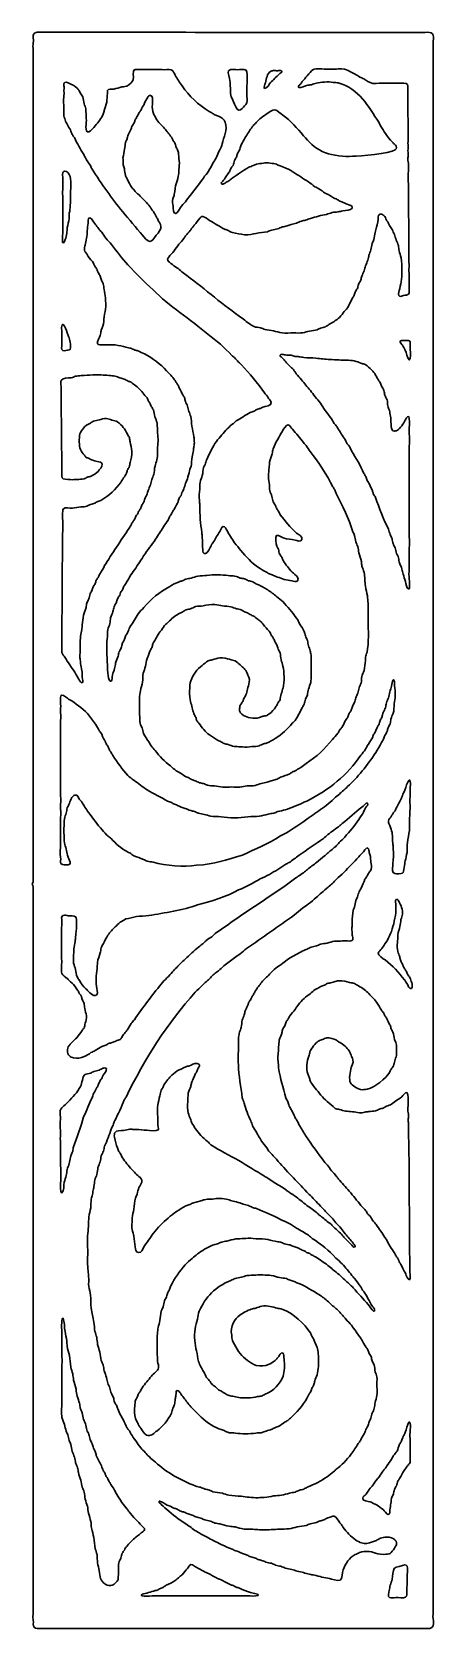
# Model space of a CAD drawing. Header units: centimetres. Extents: x 6.6 to 11.1, y -9 to 9.
import ezdxf

# ---------------------------------------------------------------- set-up
doc = ezdxf.new("R2010")
doc.units = ezdxf.units.CM
doc.header["$MEASUREMENT"] = 0
doc.layers.add('layer 1', color=7, linetype='Continuous')

msp = doc.modelspace()

# ---------------------------------------------------------------- linework, layer by layer
at = {"layer": 'layer 1', "color": 250, "lineweight": 30}
for points, knots in [([(6.61221, 9.00077), (7.72448, 9.00027), (8.85551, 8.99838), (9.97513, 8.99838), (9.97513, 8.99838), (10.24833, 8.99838), (10.52162, 8.99838), (10.79483, 8.99838), (10.79483, 8.99838), (10.86004, 8.99864), (10.92526, 8.99891), (10.99046, 8.99917), (10.99046, 8.99917), (11.02393, 9.00377), (11.05728, 8.99846), (11.07102, 8.98243), (11.07102, 8.98243), (11.08619, 8.96472), (11.08466, 8.92939), (11.07987, 8.90188), (11.07987, 8.90188), (11.08017, 8.85776), (11.08046, 8.81363), (11.08076, 8.7695), (11.08076, 8.7695), (11.08076, 8.57813), (11.08076, 8.3867), (11.08076, 8.19532), (11.08076, 8.19532), (11.08076, 7.45348), (11.08076, 6.71142), (11.08076, 5.96957), (11.08076, 5.96957), (11.08076, 3.10545), (11.08075, 0.24263), (11.08076, -2.61363), (11.08076, -2.61363), (11.08076, -4.24195), (11.08075, -5.86423), (11.08076, -7.48858), (11.08076, -7.48858), (11.08076, -7.8716), (11.08076, -8.25473), (11.08076, -8.63774), (11.08076, -8.63774), (11.08076, -8.69569), (11.08076, -8.75365), (11.08076, -8.81159), (11.08076, -8.81159), (11.0755, -8.8429), (11.07729, -8.88223), (11.08253, -8.91207), (11.08253, -8.91207), (11.09014, -8.95546), (11.07737, -8.98884), (11.04269, -8.9974), (11.04269, -8.9974), (11.01709, -9.00372), (10.97342, -8.9974), (10.94266, -8.9974), (10.94266, -8.9974), (10.86802, -8.9974), (10.79335, -8.9974), (10.7187, -8.9974), (10.7187, -8.9974), (10.47648, -8.9974), (10.23417, -8.9974), (9.99194, -8.9974), (9.99194, -8.9974), (9.20596, -8.9974), (8.41973, -8.9974), (7.63374, -8.9974), (7.63374, -8.9974), (7.37027, -8.9974), (7.10672, -8.9974), (6.84325, -8.9974), (6.84325, -8.9974), (6.78276, -8.9974), (6.72226, -8.9974), (6.66178, -8.9974), (6.66178, -8.9974), (6.62747, -8.99745), (6.59574, -9.00482), (6.57857, -8.98464), (6.57857, -8.98464), (6.56038, -8.96327), (6.57339, -8.93562), (6.56795, -8.9033), (6.56795, -8.9033), (6.55998, -8.85604), (6.56883, -8.80871), (6.56883, -8.75816), (6.56883, -8.75816), (6.56883, -8.55642), (6.56883, -8.35462), (6.56883, -8.15288), (6.56883, -8.15288), (6.56883, -7.36957), (6.56883, -6.58603), (6.56883, -5.80272), (6.56883, -5.80272), (6.56883, -4.10401), (6.56883, -2.40479), (6.56883, -0.70607), (6.56883, -0.70607), (6.56824, -0.68348), (6.56765, -0.66088), (6.56706, -0.63829), (6.56706, -0.63829), (6.56382, -0.62766), (6.56057, -0.61702), (6.55732, -0.60639), (6.55732, -0.60639), (6.56086, -0.59443), (6.56441, -0.58246), (6.56795, -0.5705), (6.56795, -0.5705), (6.56824, -0.55057), (6.56854, -0.53063), (6.56883, -0.51069), (6.56883, -0.51069), (6.56883, -0.43813), (6.56883, -0.36554), (6.56883, -0.29298), (6.56883, -0.29298), (6.56883, -0.00778), (6.56883, 0.2775), (6.56883, 0.56271), (6.56883, 0.56271), (6.56883, 1.44755), (6.56883, 2.33265), (6.56883, 3.21749), (6.56883, 3.21749), (6.56883, 4.68576), (6.56883, 6.15447), (6.56883, 7.62274), (6.56883, 7.62274), (6.56883, 7.96934), (6.56883, 8.31604), (6.56883, 8.66264), (6.56883, 8.66264), (6.56883, 8.70809), (6.56883, 8.75356), (6.56883, 8.79901), (6.56883, 8.79901), (6.56437, 8.82604), (6.56337, 8.85568), (6.56795, 8.88274), (6.56795, 8.88274), (6.57564, 8.92823), (6.55303, 8.97396), (6.59008, 8.99439), (6.59008, 8.99439), (6.59745, 8.99652), (6.60483, 8.99864), (6.61221, 9.00077)], [0, 0, 0, 0, 0.025, 0.025, 0.025, 0.025, 0.05, 0.05, 0.05, 0.05, 0.075, 0.075, 0.075, 0.075, 0.1, 0.1, 0.1, 0.1, 0.125, 0.125, 0.125, 0.125, 0.15, 0.15, 0.15, 0.15, 0.175, 0.175, 0.175, 0.175, 0.2, 0.2, 0.2, 0.2, 0.225, 0.225, 0.225, 0.225, 0.25, 0.25, 0.25, 0.25, 0.275, 0.275, 0.275, 0.275, 0.3, 0.3, 0.3, 0.3, 0.325, 0.325, 0.325, 0.325, 0.35, 0.35, 0.35, 0.35, 0.375, 0.375, 0.375, 0.375, 0.4, 0.4, 0.4, 0.4, 0.425, 0.425, 0.425, 0.425, 0.45, 0.45, 0.45, 0.45, 0.475, 0.475, 0.475, 0.475, 0.5, 0.5, 0.5, 0.5, 0.525, 0.525, 0.525, 0.525, 0.55, 0.55, 0.55, 0.55, 0.575, 0.575, 0.575, 0.575, 0.6, 0.6, 0.6, 0.6, 0.625, 0.625, 0.625, 0.625, 0.65, 0.65, 0.65, 0.65, 0.675, 0.675, 0.675, 0.675, 0.7, 0.7, 0.7, 0.7, 0.725, 0.725, 0.725, 0.725, 0.75, 0.75, 0.75, 0.75, 0.775, 0.775, 0.775, 0.775, 0.8, 0.8, 0.8, 0.8, 0.825, 0.825, 0.825, 0.825, 0.85, 0.85, 0.85, 0.85, 0.875, 0.875, 0.875, 0.875, 0.9, 0.9, 0.9, 0.9, 0.925, 0.925, 0.925, 0.925, 0.95, 0.95, 0.95, 0.95, 1, 1, 1, 1]), ([(7.72315, 8.5805), (7.71754, 8.57864), (7.71193, 8.57678), (7.70633, 8.57492), (7.70633, 8.57492), (7.68801, 8.56166), (7.70328, 8.49403), (7.69659, 8.46806), (7.69659, 8.46806), (7.68983, 8.44182), (7.65473, 8.41097), (7.63286, 8.39788), (7.63286, 8.39788), (7.61641, 8.38803), (7.59009, 8.38845), (7.56824, 8.38353), (7.56824, 8.38353), (7.53696, 8.37648), (7.51066, 8.36567), (7.47794, 8.3604), (7.47794, 8.3604), (7.45143, 8.35612), (7.41564, 8.36468), (7.40624, 8.34525), (7.40624, 8.34525), (7.4015, 8.33544), (7.40714, 8.32028), (7.40536, 8.30936), (7.40536, 8.30936), (7.40241, 8.2772), (7.39945, 8.24503), (7.3965, 8.21287), (7.3965, 8.21287), (7.38905, 8.17921), (7.37907, 8.14941), (7.36995, 8.11956), (7.36995, 8.11956), (7.36611, 8.10494), (7.36228, 8.09032), (7.35844, 8.0757), (7.35844, 8.0757), (7.33554, 8.02551), (7.29996, 7.98504), (7.26638, 7.94492), (7.26638, 7.94492), (7.25183, 7.92754), (7.21905, 7.88188), (7.19468, 7.87713), (7.19468, 7.87713), (7.13966, 7.8664), (7.17296, 7.98728), (7.16635, 8.02466), (7.16635, 8.02466), (7.16487, 8.06161), (7.1634, 8.09857), (7.16192, 8.13551), (7.16192, 8.13551), (7.15543, 8.15518), (7.14894, 8.17486), (7.14245, 8.19452), (7.14245, 8.19452), (7.13714, 8.22004), (7.13183, 8.24556), (7.12651, 8.27108), (7.12651, 8.27108), (7.12029, 8.2897), (7.1069, 8.30079), (7.0973, 8.31574), (7.0973, 8.31574), (7.09376, 8.32425), (7.09022, 8.33275), (7.08668, 8.34126), (7.08668, 8.34126), (7.07901, 8.3503), (7.07134, 8.35934), (7.06367, 8.36837), (7.06367, 8.36837), (7.03816, 8.39688), (7.00156, 8.4119), (6.96275, 8.42898), (6.96275, 8.42898), (6.94861, 8.4352), (6.9252, 8.44438), (6.91672, 8.42659), (6.91672, 8.42659), (6.91187, 8.41641), (6.91377, 8.39662), (6.91583, 8.38512), (6.91583, 8.38512), (6.91524, 8.36891), (6.91465, 8.35269), (6.91406, 8.33647), (6.91406, 8.33647), (6.91465, 8.32584), (6.91524, 8.31521), (6.91583, 8.30458), (6.91583, 8.30458), (6.90695, 8.25586), (6.9123, 8.19346), (6.91229, 8.1395), (6.91229, 8.1395), (6.91229, 8.11186), (6.91229, 8.0842), (6.91229, 8.05656), (6.91229, 8.05656), (6.91937, 8.03716), (6.92646, 8.01775), (6.93354, 7.99835), (6.93354, 7.99835), (6.95025, 7.96003), (6.97605, 7.92128), (6.99373, 7.88431), (6.99373, 7.88431), (6.99816, 7.87235), (7.00259, 7.86038), (7.00701, 7.84842), (7.00701, 7.84842), (7.01557, 7.83619), (7.02413, 7.82396), (7.03268, 7.81174), (7.03268, 7.81174), (7.06359, 7.74456), (7.09892, 7.6814), (7.13802, 7.62194), (7.13802, 7.62194), (7.14422, 7.60891), (7.15042, 7.59589), (7.15661, 7.58286), (7.15661, 7.58286), (7.17391, 7.55475), (7.19411, 7.52308), (7.21238, 7.49594), (7.21238, 7.49594), (7.21858, 7.48318), (7.22477, 7.47042), (7.23097, 7.45766), (7.23097, 7.45766), (7.33924, 7.29233), (7.451, 7.1269), (7.57709, 6.97678), (7.57709, 6.97678), (7.65176, 6.88788), (7.72458, 6.79821), (7.80105, 6.71122), (7.80105, 6.71122), (7.81302, 6.6976), (7.86004, 6.6354), (7.88514, 6.64105), (7.88514, 6.64105), (7.90843, 6.64628), (7.92503, 6.67414), (7.93825, 6.68969), (7.93825, 6.68969), (7.95873, 6.71377), (7.99603, 6.75466), (8.00553, 6.78619), (8.00553, 6.78619), (8.01641, 6.82229), (7.99396, 6.84985), (7.98074, 6.86992), (7.98074, 6.86992), (7.97514, 6.88268), (7.96953, 6.89544), (7.96393, 6.9082), (7.96393, 6.9082), (7.95409, 6.92869), (7.94107, 6.94665), (7.93029, 6.96881), (7.93029, 6.96881), (7.92354, 6.98268), (7.91153, 6.99215), (7.90285, 7.0039), (7.90285, 7.0039), (7.89665, 7.01453), (7.89045, 7.02516), (7.88426, 7.0358), (7.88426, 7.0358), (7.85147, 7.07762), (7.81064, 7.11272), (7.77537, 7.15223), (7.77537, 7.15223), (7.75828, 7.17138), (7.73361, 7.18633), (7.71695, 7.20566), (7.71695, 7.20566), (7.71194, 7.21283), (7.70692, 7.22001), (7.7019, 7.22719), (7.7019, 7.22719), (7.69453, 7.2341), (7.68715, 7.24101), (7.67977, 7.24792), (7.67977, 7.24792), (7.65699, 7.27854), (7.64574, 7.31066), (7.62843, 7.34681), (7.62843, 7.34681), (7.62226, 7.3597), (7.61299, 7.37139), (7.60807, 7.38589), (7.60807, 7.38589), (7.60394, 7.41061), (7.59981, 7.43533), (7.59568, 7.46005), (7.59568, 7.46005), (7.59184, 7.47494), (7.588, 7.48983), (7.58417, 7.50471), (7.58417, 7.50471), (7.58328, 7.52092), (7.5824, 7.53714), (7.58151, 7.55336), (7.58151, 7.55336), (7.58092, 7.56399), (7.58033, 7.57462), (7.57974, 7.58525), (7.57974, 7.58525), (7.58611, 7.62101), (7.59213, 7.64948), (7.59922, 7.68255), (7.59922, 7.68255), (7.60217, 7.7078), (7.60512, 7.73306), (7.60807, 7.75831), (7.60807, 7.75831), (7.61188, 7.77171), (7.62048, 7.78188), (7.62577, 7.7934), (7.62577, 7.7934), (7.6302, 7.80988), (7.63463, 7.82636), (7.63905, 7.84284), (7.63905, 7.84284), (7.64674, 7.86492), (7.65942, 7.88319), (7.66826, 7.90345), (7.66826, 7.90345), (7.67269, 7.91541), (7.67712, 7.92737), (7.68154, 7.93933), (7.68154, 7.93933), (7.6901, 7.95262), (7.69866, 7.96592), (7.70721, 7.97921), (7.70721, 7.97921), (7.71075, 7.99037), (7.7143, 8.00154), (7.71784, 8.0127), (7.71784, 8.0127), (7.72462, 8.0236), (7.73141, 8.0345), (7.7382, 8.0454), (7.7382, 8.0454), (7.74528, 8.05948), (7.75236, 8.07358), (7.75944, 8.08766), (7.75944, 8.08766), (7.76652, 8.09776), (7.77361, 8.10787), (7.78069, 8.11797), (7.78069, 8.11797), (7.7857, 8.1294), (7.79072, 8.14083), (7.79574, 8.15226), (7.79574, 8.15226), (7.80345, 8.16404), (7.81314, 8.17503), (7.81875, 8.18894), (7.81875, 8.18894), (7.83163, 8.22089), (7.84356, 8.24334), (7.86124, 8.26949), (7.86124, 8.26949), (7.86656, 8.27734), (7.8749, 8.29173), (7.89134, 8.28863), (7.89134, 8.28863), (7.91691, 8.28381), (7.91266, 8.24485), (7.91258, 8.21685), (7.91258, 8.21685), (7.91248, 8.18037), (7.90695, 8.138), (7.91612, 8.10521), (7.91612, 8.10521), (7.92383, 8.07765), (7.94008, 8.05596), (7.95242, 8.03024), (7.95242, 8.03024), (7.97415, 7.98493), (8.01883, 7.95416), (8.04891, 7.91621), (8.04891, 7.91621), (8.075, 7.88328), (8.10236, 7.85051), (8.12592, 7.81652), (8.12592, 7.81652), (8.13123, 7.80616), (8.13654, 7.79579), (8.14185, 7.78542), (8.14185, 7.78542), (8.14952, 7.77505), (8.1572, 7.76468), (8.16487, 7.75432), (8.16487, 7.75432), (8.17018, 7.73784), (8.17549, 7.72135), (8.1808, 7.70488), (8.1808, 7.70488), (8.18729, 7.69159), (8.19379, 7.67829), (8.20028, 7.665), (8.20028, 7.665), (8.20932, 7.63839), (8.20625, 7.60625), (8.21178, 7.57568), (8.21178, 7.57568), (8.21745, 7.54442), (8.21847, 7.50262), (8.21267, 7.47042), (8.21267, 7.47042), (8.21178, 7.44915), (8.2109, 7.42788), (8.21001, 7.40662), (8.21001, 7.40662), (8.20249, 7.36436), (8.19411, 7.3362), (8.18257, 7.30135), (8.18257, 7.30135), (8.16909, 7.26062), (8.1694, 7.21423), (8.15956, 7.16897), (8.15956, 7.16897), (8.15577, 7.15157), (8.14829, 7.13777), (8.14362, 7.12272), (8.14362, 7.12272), (8.13628, 7.09906), (8.14086, 7.06204), (8.14539, 7.03899), (8.14539, 7.03899), (8.15034, 7.01384), (8.14485, 6.95711), (8.17549, 6.95605), (8.17549, 6.95605), (8.20178, 6.96635), (8.21282, 7.00348), (8.22772, 7.02463), (8.22772, 7.02463), (8.2466, 7.04616), (8.26549, 7.0677), (8.28437, 7.08923), (8.28437, 7.08923), (8.30346, 7.11207), (8.31921, 7.13632), (8.33748, 7.1594), (8.33748, 7.1594), (8.38845, 7.22375), (8.43957, 7.28805), (8.48709, 7.35638), (8.48709, 7.35638), (8.50521, 7.38245), (8.52889, 7.40791), (8.54639, 7.43453), (8.54639, 7.43453), (8.56787, 7.46721), (8.58008, 7.50156), (8.60128, 7.53422), (8.60128, 7.53422), (8.62947, 7.57763), (8.64948, 7.62308), (8.67121, 7.67298), (8.67121, 7.67298), (8.68143, 7.69645), (8.69296, 7.71259), (8.69954, 7.74236), (8.69954, 7.74236), (8.71434, 7.80939), (8.76376, 7.9024), (8.73494, 7.98559), (8.73494, 7.98559), (8.72432, 8.01625), (8.68674, 8.0428), (8.65616, 8.05497), (8.65616, 8.05497), (8.64318, 8.05922), (8.63019, 8.06347), (8.61721, 8.06773), (8.61721, 8.06773), (8.606, 8.07543), (8.59478, 8.08314), (8.58357, 8.09085), (8.58357, 8.09085), (8.57266, 8.09617), (8.56174, 8.10149), (8.55082, 8.1068), (8.55082, 8.1068), (8.43014, 8.18591), (8.32679, 8.27913), (8.24631, 8.39469), (8.24631, 8.39469), (8.21908, 8.43378), (8.1924, 8.47536), (8.16841, 8.5167), (8.16841, 8.5167), (8.15582, 8.5384), (8.15099, 8.56533), (8.12503, 8.57492), (8.12503, 8.57492), (8.09748, 8.5851), (8.05752, 8.57421), (8.02412, 8.57891), (8.02412, 8.57891), (7.99078, 8.57891), (7.95743, 8.57891), (7.92409, 8.57891), (7.92409, 8.57891), (7.85727, 8.5789), (7.78719, 8.58013), (7.72315, 8.5805)], [0, 0, 0, 0, 0.00943396, 0.00943396, 0.00943396, 0.00943396, 0.01886792, 0.01886792, 0.01886792, 0.01886792, 0.02830189, 0.02830189, 0.02830189, 0.02830189, 0.03773585, 0.03773585, 0.03773585, 0.03773585, 0.04716981, 0.04716981, 0.04716981, 0.04716981, 0.05660377, 0.05660377, 0.05660377, 0.05660377, 0.06603774, 0.06603774, 0.06603774, 0.06603774, 0.0754717, 0.0754717, 0.0754717, 0.0754717, 0.08490566, 0.08490566, 0.08490566, 0.08490566, 0.09433962, 0.09433962, 0.09433962, 0.09433962, 0.10377358, 0.10377358, 0.10377358, 0.10377358, 0.11320755, 0.11320755, 0.11320755, 0.11320755, 0.12264151, 0.12264151, 0.12264151, 0.12264151, 0.13207547, 0.13207547, 0.13207547, 0.13207547, 0.14150943, 0.14150943, 0.14150943, 0.14150943, 0.1509434, 0.1509434, 0.1509434, 0.1509434, 0.16037736, 0.16037736, 0.16037736, 0.16037736, 0.16981132, 0.16981132, 0.16981132, 0.16981132, 0.17924528, 0.17924528, 0.17924528, 0.17924528, 0.18867925, 0.18867925, 0.18867925, 0.18867925, 0.19811321, 0.19811321, 0.19811321, 0.19811321, 0.20754717, 0.20754717, 0.20754717, 0.20754717, 0.21698113, 0.21698113, 0.21698113, 0.21698113, 0.22641509, 0.22641509, 0.22641509, 0.22641509, 0.23584906, 0.23584906, 0.23584906, 0.23584906, 0.24528302, 0.24528302, 0.24528302, 0.24528302, 0.25471698, 0.25471698, 0.25471698, 0.25471698, 0.26415094, 0.26415094, 0.26415094, 0.26415094, 0.27358491, 0.27358491, 0.27358491, 0.27358491, 0.28301887, 0.28301887, 0.28301887, 0.28301887, 0.29245283, 0.29245283, 0.29245283, 0.29245283, 0.30188679, 0.30188679, 0.30188679, 0.30188679, 0.31132075, 0.31132075, 0.31132075, 0.31132075, 0.32075472, 0.32075472, 0.32075472, 0.32075472, 0.33018868, 0.33018868, 0.33018868, 0.33018868, 0.33962264, 0.33962264, 0.33962264, 0.33962264, 0.3490566, 0.3490566, 0.3490566, 0.3490566, 0.35849057, 0.35849057, 0.35849057, 0.35849057, 0.36792453, 0.36792453, 0.36792453, 0.36792453, 0.37735849, 0.37735849, 0.37735849, 0.37735849, 0.38679245, 0.38679245, 0.38679245, 0.38679245, 0.39622642, 0.39622642, 0.39622642, 0.39622642, 0.40566038, 0.40566038, 0.40566038, 0.40566038, 0.41509434, 0.41509434, 0.41509434, 0.41509434, 0.4245283, 0.4245283, 0.4245283, 0.4245283, 0.43396226, 0.43396226, 0.43396226, 0.43396226, 0.44339623, 0.44339623, 0.44339623, 0.44339623, 0.45283019, 0.45283019, 0.45283019, 0.45283019, 0.46226415, 0.46226415, 0.46226415, 0.46226415, 0.47169811, 0.47169811, 0.47169811, 0.47169811, 0.48113208, 0.48113208, 0.48113208, 0.48113208, 0.49056604, 0.49056604, 0.49056604, 0.49056604, 0.5, 0.5, 0.5, 0.5, 0.50943396, 0.50943396, 0.50943396, 0.50943396, 0.51886792, 0.51886792, 0.51886792, 0.51886792, 0.52830189, 0.52830189, 0.52830189, 0.52830189, 0.53773585, 0.53773585, 0.53773585, 0.53773585, 0.54716981, 0.54716981, 0.54716981, 0.54716981, 0.55660377, 0.55660377, 0.55660377, 0.55660377, 0.56603774, 0.56603774, 0.56603774, 0.56603774, 0.5754717, 0.5754717, 0.5754717, 0.5754717, 0.58490566, 0.58490566, 0.58490566, 0.58490566, 0.59433962, 0.59433962, 0.59433962, 0.59433962, 0.60377358, 0.60377358, 0.60377358, 0.60377358, 0.61320755, 0.61320755, 0.61320755, 0.61320755, 0.62264151, 0.62264151, 0.62264151, 0.62264151, 0.63207547, 0.63207547, 0.63207547, 0.63207547, 0.64150943, 0.64150943, 0.64150943, 0.64150943, 0.6509434, 0.6509434, 0.6509434, 0.6509434, 0.66037736, 0.66037736, 0.66037736, 0.66037736, 0.66981132, 0.66981132, 0.66981132, 0.66981132, 0.67924528, 0.67924528, 0.67924528, 0.67924528, 0.68867925, 0.68867925, 0.68867925, 0.68867925, 0.69811321, 0.69811321, 0.69811321, 0.69811321, 0.70754717, 0.70754717, 0.70754717, 0.70754717, 0.71698113, 0.71698113, 0.71698113, 0.71698113, 0.72641509, 0.72641509, 0.72641509, 0.72641509, 0.73584906, 0.73584906, 0.73584906, 0.73584906, 0.74528302, 0.74528302, 0.74528302, 0.74528302, 0.75471698, 0.75471698, 0.75471698, 0.75471698, 0.76415094, 0.76415094, 0.76415094, 0.76415094, 0.77358491, 0.77358491, 0.77358491, 0.77358491, 0.78301887, 0.78301887, 0.78301887, 0.78301887, 0.79245283, 0.79245283, 0.79245283, 0.79245283, 0.80188679, 0.80188679, 0.80188679, 0.80188679, 0.81132075, 0.81132075, 0.81132075, 0.81132075, 0.82075472, 0.82075472, 0.82075472, 0.82075472, 0.83018868, 0.83018868, 0.83018868, 0.83018868, 0.83962264, 0.83962264, 0.83962264, 0.83962264, 0.8490566, 0.8490566, 0.8490566, 0.8490566, 0.85849057, 0.85849057, 0.85849057, 0.85849057, 0.86792453, 0.86792453, 0.86792453, 0.86792453, 0.87735849, 0.87735849, 0.87735849, 0.87735849, 0.88679245, 0.88679245, 0.88679245, 0.88679245, 0.89622642, 0.89622642, 0.89622642, 0.89622642, 0.90566038, 0.90566038, 0.90566038, 0.90566038, 0.91509434, 0.91509434, 0.91509434, 0.91509434, 0.9245283, 0.9245283, 0.9245283, 0.9245283, 0.93396226, 0.93396226, 0.93396226, 0.93396226, 0.94339623, 0.94339623, 0.94339623, 0.94339623, 0.95283019, 0.95283019, 0.95283019, 0.95283019, 0.96226415, 0.96226415, 0.96226415, 0.96226415, 0.97169811, 0.97169811, 0.97169811, 0.97169811, 0.98113208, 0.98113208, 0.98113208, 0.98113208, 1, 1, 1, 1]), ([(10.04594, 8.58688), (10.02086, 8.58635), (9.99578, 8.58582), (9.9707, 8.58529), (9.9707, 8.58529), (9.93028, 8.58529), (9.88985, 8.58529), (9.84943, 8.58529), (9.84943, 8.58529), (9.82221, 8.58918), (9.75865, 8.58942), (9.73612, 8.58289), (9.73612, 8.58289), (9.70443, 8.57372), (9.64483, 8.49014), (9.62193, 8.46407), (9.62193, 8.46407), (9.61544, 8.45769), (9.60894, 8.45131), (9.60245, 8.44493), (9.60245, 8.44493), (9.59714, 8.43589), (9.59183, 8.42685), (9.58652, 8.41782), (9.58652, 8.41782), (9.57947, 8.40938), (9.56507, 8.40365), (9.56085, 8.39309), (9.56085, 8.39309), (9.5586, 8.38748), (9.56107, 8.38276), (9.56262, 8.37874), (9.56262, 8.37874), (9.59054, 8.36492), (9.63567, 8.39843), (9.66619, 8.40426), (9.66619, 8.40426), (9.68035, 8.40586), (9.69452, 8.40745), (9.70868, 8.40905), (9.70868, 8.40905), (9.72638, 8.41463), (9.74409, 8.42021), (9.76179, 8.42579), (9.76179, 8.42579), (9.81373, 8.43867), (9.89202, 8.44475), (9.953, 8.43536), (9.953, 8.43536), (9.97188, 8.4335), (9.99077, 8.43164), (10.00965, 8.42978), (10.00965, 8.42978), (10.24076, 8.36723), (10.35299, 8.15798), (10.46553, 7.98638), (10.46553, 7.98638), (10.47202, 7.97283), (10.47852, 7.95927), (10.48501, 7.94571), (10.48501, 7.94571), (10.52895, 7.88042), (10.54672, 7.83858), (10.62753, 7.75272), (10.62753, 7.75272), (10.63554, 7.74368), (10.6479, 7.73803), (10.65497, 7.728), (10.65497, 7.728), (10.66617, 7.71211), (10.67016, 7.68483), (10.65231, 7.67298), (10.65231, 7.67298), (10.58849, 7.63057), (10.25243, 7.60341), (10.1681, 7.6012), (10.1681, 7.6012), (10.08233, 7.5945), (9.9456, 7.61073), (9.86536, 7.64188), (9.86536, 7.64188), (9.76281, 7.68168), (9.70258, 7.73514), (9.63963, 7.81014), (9.63963, 7.81014), (9.63166, 7.81812), (9.6237, 7.82609), (9.61573, 7.83407), (9.61573, 7.83407), (9.54835, 7.91936), (9.47265, 8.00163), (9.38203, 8.06613), (9.38203, 8.06613), (9.36093, 8.08115), (9.32171, 8.12194), (9.2944, 8.12674), (9.2944, 8.12674), (9.26659, 8.13162), (9.21199, 8.08664), (9.19525, 8.0749), (9.19525, 8.0749), (9.17032, 8.05742), (9.14697, 8.03991), (9.12267, 8.02227), (9.12267, 8.02227), (9.11205, 8.01137), (9.10142, 8.00047), (9.0908, 7.98957), (9.0908, 7.98957), (9.07959, 7.97841), (9.06837, 7.96724), (9.05716, 7.95608), (9.05716, 7.95608), (9.03095, 7.92476), (9.00938, 7.89069), (8.98634, 7.8564), (8.98634, 7.8564), (8.95801, 7.81421), (8.93201, 7.76852), (8.9111, 7.72082), (8.9111, 7.72082), (8.9055, 7.70408), (8.89989, 7.68733), (8.89428, 7.67058), (8.89428, 7.67058), (8.88661, 7.65756), (8.87894, 7.64453), (8.87127, 7.63151), (8.87127, 7.63151), (8.86773, 7.61848), (8.86418, 7.60546), (8.86064, 7.59243), (8.86064, 7.59243), (8.85327, 7.57914), (8.84589, 7.56585), (8.83851, 7.55256), (8.83851, 7.55256), (8.83291, 7.53475), (8.8273, 7.51694), (8.8217, 7.49913), (8.8217, 7.49913), (8.81402, 7.48796), (8.80635, 7.4768), (8.79868, 7.46563), (8.79868, 7.46563), (8.79278, 7.45314), (8.78688, 7.44064), (8.78098, 7.42815), (8.78098, 7.42815), (8.77101, 7.4134), (8.76049, 7.39868), (8.74999, 7.3827), (8.74999, 7.3827), (8.73893, 7.36585), (8.72761, 7.34836), (8.71547, 7.33086), (8.71547, 7.33086), (8.70726, 7.31903), (8.69025, 7.31234), (8.6898, 7.29418), (8.6898, 7.29418), (8.69153, 7.29093), (8.69232, 7.2894), (8.696, 7.2878), (8.696, 7.2878), (8.70923, 7.28114), (8.7242, 7.29491), (8.7314, 7.29976), (8.7314, 7.29976), (8.74538, 7.30917), (8.7611, 7.316), (8.77566, 7.32528), (8.77566, 7.32528), (8.78835, 7.33511), (8.80104, 7.34495), (8.81373, 7.35479), (8.81373, 7.35479), (8.87413, 7.39692), (8.93443, 7.44312), (9.00051, 7.47919), (9.00051, 7.47919), (9.01703, 7.48504), (9.03356, 7.49089), (9.05008, 7.49674), (9.05008, 7.49674), (9.06247, 7.50232), (9.07487, 7.5079), (9.08726, 7.51348), (9.08726, 7.51348), (9.11293, 7.5172), (9.1386, 7.52093), (9.16427, 7.52465), (9.16427, 7.52465), (9.20666, 7.53099), (9.28153, 7.52195), (9.3121, 7.51109), (9.3121, 7.51109), (9.32538, 7.50524), (9.33866, 7.49939), (9.35194, 7.49355), (9.35194, 7.49355), (9.37872, 7.48329), (9.40395, 7.47656), (9.42629, 7.46404), (9.42629, 7.46404), (9.43957, 7.45819), (9.45285, 7.45234), (9.46613, 7.44649), (9.46613, 7.44649), (9.47587, 7.43958), (9.4856, 7.43267), (9.49534, 7.42576), (9.49534, 7.42576), (9.55737, 7.3885), (9.61391, 7.3511), (9.67415, 7.31252), (9.67415, 7.31252), (9.6991, 7.29654), (9.72015, 7.27473), (9.74497, 7.25909), (9.74497, 7.25909), (9.75412, 7.25484), (9.76327, 7.25058), (9.77241, 7.24633), (9.77241, 7.24633), (9.79753, 7.23255), (9.82039, 7.2136), (9.84411, 7.19848), (9.84411, 7.19848), (9.87669, 7.17772), (9.91259, 7.16243), (9.94414, 7.14106), (9.94414, 7.14106), (9.96041, 7.13004), (9.97975, 7.12456), (9.99814, 7.11475), (9.99814, 7.11475), (10.00758, 7.10863), (10.01703, 7.10252), (10.02647, 7.0964), (10.02647, 7.0964), (10.0427, 7.09002), (10.05893, 7.08364), (10.07515, 7.07726), (10.07515, 7.07726), (10.0856, 7.07171), (10.09582, 7.06481), (10.10791, 7.06052), (10.10791, 7.06052), (10.12937, 7.05289), (10.17988, 7.04849), (10.16456, 7.01506), (10.16456, 7.01506), (10.15218, 6.98805), (10.09485, 6.99327), (10.06011, 6.98635), (10.06011, 6.98635), (10.0427, 6.98263), (10.02529, 6.97891), (10.00788, 6.97519), (10.00788, 6.97519), (9.98464, 6.9713), (9.96141, 6.97274), (9.9406, 6.96721), (9.9406, 6.96721), (9.91877, 6.96004), (9.89693, 6.95286), (9.8751, 6.94568), (9.8751, 6.94568), (9.84432, 6.93872), (9.81471, 6.93606), (9.78746, 6.92654), (9.78746, 6.92654), (9.75868, 6.91648), (9.72577, 6.91174), (9.69451, 6.90182), (9.69451, 6.90182), (9.67681, 6.89464), (9.6591, 6.88747), (9.6414, 6.88029), (9.6414, 6.88029), (9.62547, 6.87736), (9.60953, 6.87444), (9.5936, 6.87152), (9.5936, 6.87152), (9.57277, 6.86576), (9.55723, 6.85448), (9.53783, 6.84759), (9.53783, 6.84759), (9.51777, 6.84307), (9.4977, 6.83855), (9.47764, 6.83404), (9.47764, 6.83404), (9.46288, 6.82792), (9.44813, 6.82181), (9.43338, 6.81569), (9.43338, 6.81569), (9.41479, 6.81197), (9.3962, 6.80825), (9.37761, 6.80453), (9.37761, 6.80453), (9.3602, 6.79762), (9.34279, 6.79071), (9.32538, 6.78379), (9.32538, 6.78379), (9.30296, 6.77901), (9.28053, 6.77422), (9.2581, 6.76944), (9.2581, 6.76944), (9.24217, 6.76333), (9.22623, 6.75721), (9.2103, 6.7511), (9.2103, 6.7511), (9.16782, 6.74498), (9.12532, 6.73887), (9.08283, 6.73276), (9.08283, 6.73276), (9.04552, 6.7255), (9.00302, 6.70941), (8.95271, 6.71681), (8.95271, 6.71681), (8.90405, 6.72396), (8.86049, 6.73086), (8.81461, 6.74233), (8.81461, 6.74233), (8.7928, 6.74778), (8.77852, 6.75948), (8.76062, 6.76784), (8.76062, 6.76784), (8.74852, 6.77236), (8.73642, 6.77688), (8.72432, 6.7814), (8.72432, 6.7814), (8.66791, 6.81137), (8.61298, 6.84629), (8.55702, 6.8779), (8.55702, 6.8779), (8.53648, 6.8895), (8.5063, 6.91897), (8.48177, 6.92335), (8.48177, 6.92335), (8.46559, 6.92624), (8.45723, 6.91327), (8.45079, 6.9066), (8.45079, 6.9066), (8.4264, 6.88137), (8.40662, 6.85133), (8.38529, 6.82367), (8.38529, 6.82367), (8.37702, 6.81437), (8.36876, 6.80506), (8.3605, 6.79576), (8.3605, 6.79576), (8.35342, 6.78486), (8.34634, 6.77396), (8.33925, 6.76306), (8.33925, 6.76306), (8.32185, 6.74419), (8.30443, 6.72531), (8.28703, 6.70644), (8.28703, 6.70644), (8.28024, 6.69528), (8.27345, 6.68411), (8.26667, 6.67295), (8.26667, 6.67295), (8.24962, 6.65125), (8.22863, 6.63134), (8.21178, 6.60994), (8.21178, 6.60994), (8.19349, 6.58523), (8.17519, 6.5605), (8.1569, 6.53578), (8.1569, 6.53578), (8.13628, 6.51192), (8.11461, 6.48771), (8.09582, 6.46241), (8.09582, 6.46241), (8.09031, 6.455), (8.07987, 6.44396), (8.0852, 6.42972), (8.0852, 6.42972), (8.09444, 6.405), (8.17581, 6.3534), (8.20116, 6.33561), (8.20116, 6.33561), (8.22034, 6.31993), (8.23952, 6.30424), (8.2587, 6.28856), (8.2587, 6.28856), (8.47479, 6.13307), (8.67258, 5.95176), (8.89163, 5.80051), (8.89163, 5.80051), (8.93541, 5.77028), (8.97357, 5.73428), (9.01998, 5.70481), (9.01998, 5.70481), (9.03243, 5.69691), (9.0442, 5.68659), (9.05893, 5.68089), (9.05893, 5.68089), (9.07982, 5.6728), (9.10826, 5.67453), (9.13152, 5.66813), (9.13152, 5.66813), (9.14863, 5.66148), (9.16575, 5.65484), (9.18286, 5.64819), (9.18286, 5.64819), (9.21296, 5.63988), (9.24613, 5.63942), (9.27846, 5.63224), (9.27846, 5.63224), (9.31114, 5.62499), (9.34113, 5.61646), (9.37761, 5.61071), (9.37761, 5.61071), (9.41645, 5.60459), (9.46455, 5.60992), (9.50508, 5.60991), (9.50508, 5.60991), (9.53954, 5.60991), (9.57737, 5.60667), (9.60865, 5.61231), (9.60865, 5.61231), (9.63586, 5.61721), (9.659, 5.62553), (9.68478, 5.63065), (9.68478, 5.63065), (9.71544, 5.63673), (9.74556, 5.63712), (9.77241, 5.6466), (9.77241, 5.6466), (9.7851, 5.65245), (9.79779, 5.65829), (9.81048, 5.66414), (9.81048, 5.66414), (9.82847, 5.66893), (9.84648, 5.67371), (9.86447, 5.6785), (9.86447, 5.6785), (9.87746, 5.68674), (9.89044, 5.69498), (9.90342, 5.70322), (9.90342, 5.70322), (9.9409, 5.72436), (9.97487, 5.74681), (10.00876, 5.771), (10.00876, 5.771), (10.03178, 5.78743), (10.04731, 5.81305), (10.06453, 5.8348), (10.06453, 5.8348), (10.08076, 5.85474), (10.09699, 5.87468), (10.11322, 5.89461), (10.11322, 5.89461), (10.13573, 5.92684), (10.14857, 5.96292), (10.16633, 5.99908), (10.16633, 5.99908), (10.1743, 6.01104), (10.18227, 6.02301), (10.19023, 6.03497), (10.19023, 6.03497), (10.19525, 6.04959), (10.20027, 6.06421), (10.20528, 6.07883), (10.20528, 6.07883), (10.21295, 6.09212), (10.22063, 6.10541), (10.2283, 6.1187), (10.2283, 6.1187), (10.23272, 6.13545), (10.23715, 6.1522), (10.24157, 6.16894), (10.24157, 6.16894), (10.24895, 6.18117), (10.25633, 6.1934), (10.26371, 6.20563), (10.26371, 6.20563), (10.26725, 6.22078), (10.27079, 6.23593), (10.27433, 6.25108), (10.27433, 6.25108), (10.28318, 6.27075), (10.29203, 6.29043), (10.30088, 6.3101), (10.30088, 6.3101), (10.3056, 6.32897), (10.31033, 6.34784), (10.31505, 6.36672), (10.31505, 6.36672), (10.32478, 6.38825), (10.33452, 6.40978), (10.34426, 6.43131), (10.34426, 6.43131), (10.3478, 6.44992), (10.35134, 6.46853), (10.35488, 6.48713), (10.35488, 6.48713), (10.36255, 6.50707), (10.37023, 6.52701), (10.3779, 6.54695), (10.3779, 6.54695), (10.38232, 6.5706), (10.38675, 6.59426), (10.39118, 6.61792), (10.39118, 6.61792), (10.39796, 6.6336), (10.40475, 6.64929), (10.41154, 6.66497), (10.41154, 6.66497), (10.41965, 6.68883), (10.41768, 6.71809), (10.42481, 6.74392), (10.42481, 6.74392), (10.43535, 6.78209), (10.44772, 6.81813), (10.4558, 6.86195), (10.4558, 6.86195), (10.46177, 6.89438), (10.44898, 6.94099), (10.48235, 6.94807), (10.48235, 6.94807), (10.50079, 6.95199), (10.51442, 6.93979), (10.52307, 6.93372), (10.52307, 6.93372), (10.54053, 6.92147), (10.54285, 6.90244), (10.55228, 6.88268), (10.55228, 6.88268), (10.55907, 6.87311), (10.56586, 6.86354), (10.57264, 6.85397), (10.57264, 6.85397), (10.57795, 6.84281), (10.58327, 6.83164), (10.58858, 6.82048), (10.58858, 6.82048), (10.59802, 6.80612), (10.60746, 6.79177), (10.6169, 6.77741), (10.6169, 6.77741), (10.63625, 6.73694), (10.64883, 6.70096), (10.66382, 6.657), (10.66382, 6.657), (10.67179, 6.63706), (10.67976, 6.61712), (10.68772, 6.59718), (10.68772, 6.59718), (10.69067, 6.57645), (10.69362, 6.55571), (10.69657, 6.53498), (10.69657, 6.53498), (10.70365, 6.50947), (10.71074, 6.48394), (10.71782, 6.45842), (10.71782, 6.45842), (10.72793, 6.41273), (10.7249, 6.35835), (10.7249, 6.30531), (10.7249, 6.30531), (10.7249, 6.26475), (10.72786, 6.22334), (10.72047, 6.18649), (10.72047, 6.18649), (10.71251, 6.15353), (10.70454, 6.12056), (10.69657, 6.0876), (10.69657, 6.0876), (10.69175, 6.06908), (10.68115, 6.03089), (10.70188, 6.023), (10.70188, 6.023), (10.71846, 6.01887), (10.73096, 6.0295), (10.74349, 6.03257), (10.74349, 6.03257), (10.7673, 6.03843), (10.79255, 6.03424), (10.80457, 6.05012), (10.80457, 6.05012), (10.81509, 6.06402), (10.80812, 6.09254), (10.80811, 6.11232), (10.80811, 6.11232), (10.8087, 6.16096), (10.80929, 6.20962), (10.80988, 6.25826), (10.80988, 6.25826), (10.80579, 6.28214), (10.80396, 6.33231), (10.80811, 6.35635), (10.80811, 6.35635), (10.80752, 6.38984), (10.80693, 6.42334), (10.80634, 6.45683), (10.80634, 6.45683), (10.80663, 6.47623), (10.80693, 6.49564), (10.80722, 6.51505), (10.80722, 6.51505), (10.80157, 6.54815), (10.80545, 6.58469), (10.80545, 6.62031), (10.80545, 6.62031), (10.80516, 6.63839), (10.80486, 6.65647), (10.80457, 6.67454), (10.80457, 6.67454), (10.80486, 6.69049), (10.80516, 6.70644), (10.80545, 6.72239), (10.80545, 6.72239), (10.80486, 6.75136), (10.80427, 6.78034), (10.80368, 6.80931), (10.80368, 6.80931), (10.80368, 6.83616), (10.80368, 6.86301), (10.80368, 6.88986), (10.80368, 6.88986), (10.8028, 6.96455), (10.80191, 7.03926), (10.80103, 7.11395), (10.80103, 7.11395), (10.80044, 7.20618), (10.79985, 7.29844), (10.79926, 7.39067), (10.79926, 7.39067), (10.79926, 7.44693), (10.80473, 7.50781), (10.79572, 7.55974), (10.79572, 7.55974), (10.79295, 7.57568), (10.79698, 7.59245), (10.79926, 7.60519), (10.79926, 7.60519), (10.79808, 7.62486), (10.7969, 7.64454), (10.79572, 7.6642), (10.79572, 7.6642), (10.80071, 7.69173), (10.80068, 7.72337), (10.79572, 7.75113), (10.79572, 7.75113), (10.7966, 7.77239), (10.79749, 7.79366), (10.79837, 7.81493), (10.79837, 7.81493), (10.79837, 7.86383), (10.79837, 7.91276), (10.79837, 7.96166), (10.79837, 7.96166), (10.79837, 7.99114), (10.80028, 8.02208), (10.79572, 8.04859), (10.79572, 8.04859), (10.79513, 8.13524), (10.79454, 8.22191), (10.79395, 8.30856), (10.79395, 8.30856), (10.79368, 8.32988), (10.79811, 8.39908), (10.79129, 8.40984), (10.79129, 8.40984), (10.77765, 8.43137), (10.7231, 8.42504), (10.68684, 8.42499), (10.68684, 8.42499), (10.59124, 8.42473), (10.49562, 8.42446), (10.40003, 8.4242), (10.40003, 8.4242), (10.35389, 8.43089), (10.32847, 8.45449), (10.29734, 8.47444), (10.29734, 8.47444), (10.28259, 8.48135), (10.26783, 8.48826), (10.25308, 8.49517), (10.25308, 8.49517), (10.21617, 8.51628), (10.18237, 8.54174), (10.14066, 8.55817), (10.14066, 8.55817), (10.10704, 8.57142), (10.09942, 8.58683), (10.04594, 8.58688)], [0, 0, 0, 0, 0.00574713, 0.00574713, 0.00574713, 0.00574713, 0.01149425, 0.01149425, 0.01149425, 0.01149425, 0.01724138, 0.01724138, 0.01724138, 0.01724138, 0.02298851, 0.02298851, 0.02298851, 0.02298851, 0.02873563, 0.02873563, 0.02873563, 0.02873563, 0.03448276, 0.03448276, 0.03448276, 0.03448276, 0.04022989, 0.04022989, 0.04022989, 0.04022989, 0.04597701, 0.04597701, 0.04597701, 0.04597701, 0.05172414, 0.05172414, 0.05172414, 0.05172414, 0.05747126, 0.05747126, 0.05747126, 0.05747126, 0.06321839, 0.06321839, 0.06321839, 0.06321839, 0.06896552, 0.06896552, 0.06896552, 0.06896552, 0.07471264, 0.07471264, 0.07471264, 0.07471264, 0.08045977, 0.08045977, 0.08045977, 0.08045977, 0.0862069, 0.0862069, 0.0862069, 0.0862069, 0.09195402, 0.09195402, 0.09195402, 0.09195402, 0.09770115, 0.09770115, 0.09770115, 0.09770115, 0.10344828, 0.10344828, 0.10344828, 0.10344828, 0.1091954, 0.1091954, 0.1091954, 0.1091954, 0.11494253, 0.11494253, 0.11494253, 0.11494253, 0.12068966, 0.12068966, 0.12068966, 0.12068966, 0.12643678, 0.12643678, 0.12643678, 0.12643678, 0.13218391, 0.13218391, 0.13218391, 0.13218391, 0.13793103, 0.13793103, 0.13793103, 0.13793103, 0.14367816, 0.14367816, 0.14367816, 0.14367816, 0.14942529, 0.14942529, 0.14942529, 0.14942529, 0.15517241, 0.15517241, 0.15517241, 0.15517241, 0.16091954, 0.16091954, 0.16091954, 0.16091954, 0.16666667, 0.16666667, 0.16666667, 0.16666667, 0.17241379, 0.17241379, 0.17241379, 0.17241379, 0.17816092, 0.17816092, 0.17816092, 0.17816092, 0.18390805, 0.18390805, 0.18390805, 0.18390805, 0.18965517, 0.18965517, 0.18965517, 0.18965517, 0.1954023, 0.1954023, 0.1954023, 0.1954023, 0.20114943, 0.20114943, 0.20114943, 0.20114943, 0.20689655, 0.20689655, 0.20689655, 0.20689655, 0.21264368, 0.21264368, 0.21264368, 0.21264368, 0.2183908, 0.2183908, 0.2183908, 0.2183908, 0.22413793, 0.22413793, 0.22413793, 0.22413793, 0.22988506, 0.22988506, 0.22988506, 0.22988506, 0.23563218, 0.23563218, 0.23563218, 0.23563218, 0.24137931, 0.24137931, 0.24137931, 0.24137931, 0.24712644, 0.24712644, 0.24712644, 0.24712644, 0.25287356, 0.25287356, 0.25287356, 0.25287356, 0.25862069, 0.25862069, 0.25862069, 0.25862069, 0.26436782, 0.26436782, 0.26436782, 0.26436782, 0.27011494, 0.27011494, 0.27011494, 0.27011494, 0.27586207, 0.27586207, 0.27586207, 0.27586207, 0.2816092, 0.2816092, 0.2816092, 0.2816092, 0.28735632, 0.28735632, 0.28735632, 0.28735632, 0.29310345, 0.29310345, 0.29310345, 0.29310345, 0.29885057, 0.29885057, 0.29885057, 0.29885057, 0.3045977, 0.3045977, 0.3045977, 0.3045977, 0.31034483, 0.31034483, 0.31034483, 0.31034483, 0.31609195, 0.31609195, 0.31609195, 0.31609195, 0.32183908, 0.32183908, 0.32183908, 0.32183908, 0.32758621, 0.32758621, 0.32758621, 0.32758621, 0.33333333, 0.33333333, 0.33333333, 0.33333333, 0.33908046, 0.33908046, 0.33908046, 0.33908046, 0.34482759, 0.34482759, 0.34482759, 0.34482759, 0.35057471, 0.35057471, 0.35057471, 0.35057471, 0.35632184, 0.35632184, 0.35632184, 0.35632184, 0.36206897, 0.36206897, 0.36206897, 0.36206897, 0.36781609, 0.36781609, 0.36781609, 0.36781609, 0.37356322, 0.37356322, 0.37356322, 0.37356322, 0.37931034, 0.37931034, 0.37931034, 0.37931034, 0.38505747, 0.38505747, 0.38505747, 0.38505747, 0.3908046, 0.3908046, 0.3908046, 0.3908046, 0.39655172, 0.39655172, 0.39655172, 0.39655172, 0.40229885, 0.40229885, 0.40229885, 0.40229885, 0.40804598, 0.40804598, 0.40804598, 0.40804598, 0.4137931, 0.4137931, 0.4137931, 0.4137931, 0.41954023, 0.41954023, 0.41954023, 0.41954023, 0.42528736, 0.42528736, 0.42528736, 0.42528736, 0.43103448, 0.43103448, 0.43103448, 0.43103448, 0.43678161, 0.43678161, 0.43678161, 0.43678161, 0.44252874, 0.44252874, 0.44252874, 0.44252874, 0.44827586, 0.44827586, 0.44827586, 0.44827586, 0.45402299, 0.45402299, 0.45402299, 0.45402299, 0.45977011, 0.45977011, 0.45977011, 0.45977011, 0.46551724, 0.46551724, 0.46551724, 0.46551724, 0.47126437, 0.47126437, 0.47126437, 0.47126437, 0.47701149, 0.47701149, 0.47701149, 0.47701149, 0.48275862, 0.48275862, 0.48275862, 0.48275862, 0.48850575, 0.48850575, 0.48850575, 0.48850575, 0.49425287, 0.49425287, 0.49425287, 0.49425287, 0.5, 0.5, 0.5, 0.5, 0.50574713, 0.50574713, 0.50574713, 0.50574713, 0.51149425, 0.51149425, 0.51149425, 0.51149425, 0.51724138, 0.51724138, 0.51724138, 0.51724138, 0.52298851, 0.52298851, 0.52298851, 0.52298851, 0.52873563, 0.52873563, 0.52873563, 0.52873563, 0.53448276, 0.53448276, 0.53448276, 0.53448276, 0.54022989, 0.54022989, 0.54022989, 0.54022989, 0.54597701, 0.54597701, 0.54597701, 0.54597701, 0.55172414, 0.55172414, 0.55172414, 0.55172414, 0.55747126, 0.55747126, 0.55747126, 0.55747126, 0.56321839, 0.56321839, 0.56321839, 0.56321839, 0.56896552, 0.56896552, 0.56896552, 0.56896552, 0.57471264, 0.57471264, 0.57471264, 0.57471264, 0.58045977, 0.58045977, 0.58045977, 0.58045977, 0.5862069, 0.5862069, 0.5862069, 0.5862069, 0.59195402, 0.59195402, 0.59195402, 0.59195402, 0.59770115, 0.59770115, 0.59770115, 0.59770115, 0.60344828, 0.60344828, 0.60344828, 0.60344828, 0.6091954, 0.6091954, 0.6091954, 0.6091954, 0.61494253, 0.61494253, 0.61494253, 0.61494253, 0.62068966, 0.62068966, 0.62068966, 0.62068966, 0.62643678, 0.62643678, 0.62643678, 0.62643678, 0.63218391, 0.63218391, 0.63218391, 0.63218391, 0.63793103, 0.63793103, 0.63793103, 0.63793103, 0.64367816, 0.64367816, 0.64367816, 0.64367816, 0.64942529, 0.64942529, 0.64942529, 0.64942529, 0.65517241, 0.65517241, 0.65517241, 0.65517241, 0.66091954, 0.66091954, 0.66091954, 0.66091954, 0.66666667, 0.66666667, 0.66666667, 0.66666667, 0.67241379, 0.67241379, 0.67241379, 0.67241379, 0.67816092, 0.67816092, 0.67816092, 0.67816092, 0.68390805, 0.68390805, 0.68390805, 0.68390805, 0.68965517, 0.68965517, 0.68965517, 0.68965517, 0.6954023, 0.6954023, 0.6954023, 0.6954023, 0.70114943, 0.70114943, 0.70114943, 0.70114943, 0.70689655, 0.70689655, 0.70689655, 0.70689655, 0.71264368, 0.71264368, 0.71264368, 0.71264368, 0.7183908, 0.7183908, 0.7183908, 0.7183908, 0.72413793, 0.72413793, 0.72413793, 0.72413793, 0.72988506, 0.72988506, 0.72988506, 0.72988506, 0.73563218, 0.73563218, 0.73563218, 0.73563218, 0.74137931, 0.74137931, 0.74137931, 0.74137931, 0.74712644, 0.74712644, 0.74712644, 0.74712644, 0.75287356, 0.75287356, 0.75287356, 0.75287356, 0.75862069, 0.75862069, 0.75862069, 0.75862069, 0.76436782, 0.76436782, 0.76436782, 0.76436782, 0.77011494, 0.77011494, 0.77011494, 0.77011494, 0.77586207, 0.77586207, 0.77586207, 0.77586207, 0.7816092, 0.7816092, 0.7816092, 0.7816092, 0.78735632, 0.78735632, 0.78735632, 0.78735632, 0.79310345, 0.79310345, 0.79310345, 0.79310345, 0.79885057, 0.79885057, 0.79885057, 0.79885057, 0.8045977, 0.8045977, 0.8045977, 0.8045977, 0.81034483, 0.81034483, 0.81034483, 0.81034483, 0.81609195, 0.81609195, 0.81609195, 0.81609195, 0.82183908, 0.82183908, 0.82183908, 0.82183908, 0.82758621, 0.82758621, 0.82758621, 0.82758621, 0.83333333, 0.83333333, 0.83333333, 0.83333333, 0.83908046, 0.83908046, 0.83908046, 0.83908046, 0.84482759, 0.84482759, 0.84482759, 0.84482759, 0.85057471, 0.85057471, 0.85057471, 0.85057471, 0.85632184, 0.85632184, 0.85632184, 0.85632184, 0.86206897, 0.86206897, 0.86206897, 0.86206897, 0.86781609, 0.86781609, 0.86781609, 0.86781609, 0.87356322, 0.87356322, 0.87356322, 0.87356322, 0.87931034, 0.87931034, 0.87931034, 0.87931034, 0.88505747, 0.88505747, 0.88505747, 0.88505747, 0.8908046, 0.8908046, 0.8908046, 0.8908046, 0.89655172, 0.89655172, 0.89655172, 0.89655172, 0.90229885, 0.90229885, 0.90229885, 0.90229885, 0.90804598, 0.90804598, 0.90804598, 0.90804598, 0.9137931, 0.9137931, 0.9137931, 0.9137931, 0.91954023, 0.91954023, 0.91954023, 0.91954023, 0.92528736, 0.92528736, 0.92528736, 0.92528736, 0.93103448, 0.93103448, 0.93103448, 0.93103448, 0.93678161, 0.93678161, 0.93678161, 0.93678161, 0.94252874, 0.94252874, 0.94252874, 0.94252874, 0.94827586, 0.94827586, 0.94827586, 0.94827586, 0.95402299, 0.95402299, 0.95402299, 0.95402299, 0.95977011, 0.95977011, 0.95977011, 0.95977011, 0.96551724, 0.96551724, 0.96551724, 0.96551724, 0.97126437, 0.97126437, 0.97126437, 0.97126437, 0.97701149, 0.97701149, 0.97701149, 0.97701149, 0.98275862, 0.98275862, 0.98275862, 0.98275862, 0.98850575, 0.98850575, 0.98850575, 0.98850575, 1, 1, 1, 1]), ([(8.91199, 8.5821), (8.87119, 8.56856), (8.79166, 8.59792), (8.77212, 8.56455), (8.77212, 8.56455), (8.76038, 8.5445), (8.78263, 8.48139), (8.78717, 8.4553), (8.78717, 8.4553), (8.79012, 8.40001), (8.79307, 8.34471), (8.79602, 8.28942), (8.79602, 8.28942), (8.80239, 8.26234), (8.81996, 8.24434), (8.82789, 8.21526), (8.82789, 8.21526), (8.83466, 8.19046), (8.86461, 8.12548), (8.88809, 8.12116), (8.88809, 8.12116), (8.90887, 8.11733), (8.94206, 8.15806), (8.95094, 8.169), (8.95094, 8.169), (8.96051, 8.18081), (8.97232, 8.19248), (8.97749, 8.20808), (8.97749, 8.20808), (8.98545, 8.23208), (8.97749, 8.26869), (8.97749, 8.2966), (8.97749, 8.2966), (8.97749, 8.34909), (8.98014, 8.40806), (8.98015, 8.46407), (8.98015, 8.46407), (8.98015, 8.49496), (8.98538, 8.55485), (8.96953, 8.57093), (8.96953, 8.57093), (8.95857, 8.58204), (8.93554, 8.58229), (8.91199, 8.5821)], [0, 0, 0, 0, 0.08333333, 0.08333333, 0.08333333, 0.08333333, 0.16666667, 0.16666667, 0.16666667, 0.16666667, 0.25, 0.25, 0.25, 0.25, 0.33333333, 0.33333333, 0.33333333, 0.33333333, 0.41666667, 0.41666667, 0.41666667, 0.41666667, 0.5, 0.5, 0.5, 0.5, 0.58333333, 0.58333333, 0.58333333, 0.58333333, 0.66666667, 0.66666667, 0.66666667, 0.66666667, 0.75, 0.75, 0.75, 0.75, 0.83333333, 0.83333333, 0.83333333, 0.83333333, 1, 1, 1, 1]), ([(9.27492, 8.56934), (9.2636, 8.56452), (9.25235, 8.56347), (9.24306, 8.55738), (9.24306, 8.55738), (9.20549, 8.53273), (9.1996, 8.47727), (9.18729, 8.42978), (9.18729, 8.42978), (9.18442, 8.4187), (9.16345, 8.37352), (9.17844, 8.36758), (9.17844, 8.36758), (9.19975, 8.35913), (9.23624, 8.42172), (9.24571, 8.43377), (9.24571, 8.43377), (9.27787, 8.46513), (9.31004, 8.4965), (9.3422, 8.52787), (9.3422, 8.52787), (9.35069, 8.53393), (9.37848, 8.54564), (9.37141, 8.56136), (9.37141, 8.56136), (9.36995, 8.5646), (9.36391, 8.56843), (9.3599, 8.56934), (9.3599, 8.56934), (9.34818, 8.57198), (9.33528, 8.56752), (9.32627, 8.56615), (9.32627, 8.56615), (9.30915, 8.56721), (9.29204, 8.56827), (9.27492, 8.56934)], [0, 0, 0, 0, 0.1, 0.1, 0.1, 0.1, 0.2, 0.2, 0.2, 0.2, 0.3, 0.3, 0.3, 0.3, 0.4, 0.4, 0.4, 0.4, 0.5, 0.5, 0.5, 0.5, 0.6, 0.6, 0.6, 0.6, 0.7, 0.7, 0.7, 0.7, 0.8, 0.8, 0.8, 0.8, 1, 1, 1, 1]), ([(6.92115, 7.43374), (6.91475, 7.43063), (6.90822, 7.42934), (6.90433, 7.42416), (6.90433, 7.42416), (6.8964, 7.41364), (6.89812, 7.38672), (6.90079, 7.37073), (6.90079, 7.37073), (6.90138, 7.3306), (6.90197, 7.29045), (6.90256, 7.25032), (6.90256, 7.25032), (6.89754, 7.22017), (6.8999, 7.1846), (6.8999, 7.15143), (6.8999, 7.15143), (6.9002, 7.1299), (6.90049, 7.10836), (6.90079, 7.08683), (6.90079, 7.08683), (6.90049, 7.05308), (6.9002, 7.01931), (6.8999, 6.98556), (6.8999, 6.98556), (6.90049, 6.92097), (6.90108, 6.85636), (6.90167, 6.79177), (6.90167, 6.79177), (6.90049, 6.75349), (6.89931, 6.71521), (6.89813, 6.67693), (6.89813, 6.67693), (6.89643, 6.65927), (6.89515, 6.63658), (6.90344, 6.62589), (6.90344, 6.62589), (6.92105, 6.62744), (6.92317, 6.65037), (6.92823, 6.66338), (6.92823, 6.66338), (6.93687, 6.68563), (6.9429, 6.70831), (6.9477, 6.73515), (6.9477, 6.73515), (6.94888, 6.75615), (6.95006, 6.77715), (6.95124, 6.79815), (6.95124, 6.79815), (6.95862, 6.83137), (6.966, 6.86461), (6.97337, 6.89783), (6.97337, 6.89783), (6.97278, 6.91511), (6.97219, 6.93239), (6.9716, 6.94967), (6.9716, 6.94967), (6.97485, 6.96349), (6.97809, 6.97732), (6.98134, 6.99114), (6.98134, 6.99114), (6.98223, 7.01054), (6.98311, 7.02995), (6.984, 7.04935), (6.984, 7.04935), (6.98981, 7.08335), (6.98753, 7.12249), (6.98754, 7.1602), (6.98754, 7.1602), (6.98754, 7.19489), (6.98975, 7.23091), (6.99196, 7.26228), (6.99196, 7.26228), (6.99672, 7.32963), (6.98865, 7.4339), (6.92115, 7.43374)], [0, 0, 0, 0, 0.05, 0.05, 0.05, 0.05, 0.1, 0.1, 0.1, 0.1, 0.15, 0.15, 0.15, 0.15, 0.2, 0.2, 0.2, 0.2, 0.25, 0.25, 0.25, 0.25, 0.3, 0.3, 0.3, 0.3, 0.35, 0.35, 0.35, 0.35, 0.4, 0.4, 0.4, 0.4, 0.45, 0.45, 0.45, 0.45, 0.5, 0.5, 0.5, 0.5, 0.55, 0.55, 0.55, 0.55, 0.6, 0.6, 0.6, 0.6, 0.65, 0.65, 0.65, 0.65, 0.7, 0.7, 0.7, 0.7, 0.75, 0.75, 0.75, 0.75, 0.8, 0.8, 0.8, 0.8, 0.85, 0.85, 0.85, 0.85, 0.9, 0.9, 0.9, 0.9, 1, 1, 1, 1]), ([(7.1991, 6.909), (7.18285, 6.89641), (7.19207, 6.86974), (7.18759, 6.846), (7.18759, 6.846), (7.17711, 6.79036), (7.1791, 6.73329), (7.16901, 6.67693), (7.16901, 6.67693), (7.16399, 6.65115), (7.15897, 6.62536), (7.15396, 6.59958), (7.15396, 6.59958), (7.1497, 6.58374), (7.14049, 6.56198), (7.14599, 6.54136), (7.14599, 6.54136), (7.1506, 6.52408), (7.16232, 6.5134), (7.17166, 6.50069), (7.17166, 6.50069), (7.17727, 6.49139), (7.18287, 6.48208), (7.18848, 6.47278), (7.18848, 6.47278), (7.20783, 6.44785), (7.23116, 6.42202), (7.24867, 6.39543), (7.24867, 6.39543), (7.25399, 6.384), (7.2593, 6.37256), (7.26461, 6.36113), (7.26461, 6.36113), (7.27228, 6.34891), (7.27995, 6.33668), (7.28762, 6.32445), (7.28762, 6.32445), (7.29205, 6.31329), (7.29648, 6.30212), (7.3009, 6.29096), (7.3009, 6.29096), (7.30887, 6.27713), (7.31684, 6.26331), (7.3248, 6.24949), (7.3248, 6.24949), (7.32923, 6.23407), (7.33365, 6.21865), (7.33808, 6.20323), (7.33808, 6.20323), (7.34487, 6.18994), (7.35165, 6.17665), (7.35844, 6.16336), (7.35844, 6.16336), (7.36139, 6.14236), (7.36434, 6.12136), (7.36729, 6.10036), (7.36729, 6.10036), (7.37383, 6.0664), (7.37726, 6.03738), (7.38323, 6.00466), (7.38323, 6.00466), (7.38382, 5.98606), (7.38441, 5.96745), (7.385, 5.94884), (7.385, 5.94884), (7.38559, 5.93528), (7.38618, 5.92172), (7.38677, 5.90817), (7.38677, 5.90817), (7.38087, 5.86963), (7.37496, 5.83108), (7.36906, 5.79253), (7.36906, 5.79253), (7.36205, 5.75698), (7.36496, 5.71913), (7.35401, 5.68727), (7.35401, 5.68727), (7.34782, 5.67371), (7.34162, 5.66015), (7.33542, 5.6466), (7.33542, 5.6466), (7.33277, 5.63012), (7.33011, 5.61363), (7.32746, 5.59715), (7.32746, 5.59715), (7.3201, 5.57269), (7.30804, 5.55141), (7.29913, 5.52857), (7.29913, 5.52857), (7.2953, 5.51875), (7.28695, 5.49857), (7.2947, 5.4871), (7.2947, 5.4871), (7.30418, 5.47311), (7.33034, 5.47751), (7.35313, 5.47753), (7.35313, 5.47753), (7.39916, 5.47647), (7.4452, 5.47541), (7.49122, 5.47434), (7.49122, 5.47434), (7.54151, 5.46703), (7.57232, 5.45933), (7.61427, 5.44803), (7.61427, 5.44803), (7.63344, 5.44431), (7.65263, 5.44058), (7.67181, 5.43686), (7.67181, 5.43686), (7.68538, 5.43022), (7.69895, 5.42357), (7.71252, 5.41692), (7.71252, 5.41692), (7.72492, 5.414), (7.73731, 5.41108), (7.7497, 5.40815), (7.7497, 5.40815), (7.77419, 5.39672), (7.79869, 5.38529), (7.82318, 5.37386), (7.82318, 5.37386), (7.91926, 5.32116), (8.00394, 5.25984), (8.07281, 5.18247), (8.07281, 5.18247), (8.10264, 5.14895), (8.13723, 5.11673), (8.1631, 5.07959), (8.1631, 5.07959), (8.169, 5.06949), (8.1749, 5.05939), (8.1808, 5.04929), (8.1808, 5.04929), (8.18788, 5.03999), (8.19497, 5.03068), (8.20205, 5.02138), (8.20205, 5.02138), (8.20765, 5.00809), (8.21326, 4.9948), (8.21887, 4.98151), (8.21887, 4.98151), (8.23381, 4.95844), (8.24223, 4.93954), (8.25516, 4.91292), (8.25516, 4.91292), (8.26136, 4.90229), (8.26755, 4.89166), (8.27375, 4.88102), (8.27375, 4.88102), (8.27758, 4.86614), (8.28142, 4.85125), (8.28526, 4.83636), (8.28526, 4.83636), (8.29322, 4.81909), (8.30119, 4.80181), (8.30916, 4.78453), (8.30916, 4.78453), (8.31417, 4.76486), (8.31919, 4.74518), (8.32421, 4.72552), (8.32421, 4.72552), (8.33129, 4.70664), (8.33837, 4.68777), (8.34545, 4.6689), (8.34545, 4.6689), (8.35514, 4.63424), (8.35174, 4.59723), (8.35873, 4.55964), (8.35873, 4.55964), (8.36611, 4.51977), (8.37348, 4.47989), (8.38086, 4.44002), (8.38086, 4.44002), (8.38204, 4.42248), (8.38322, 4.40493), (8.3844, 4.38739), (8.3844, 4.38739), (8.38792, 4.36769), (8.38223, 4.34674), (8.37909, 4.33077), (8.37909, 4.33077), (8.37761, 4.31588), (8.37614, 4.30099), (8.37466, 4.28611), (8.37466, 4.28611), (8.36965, 4.26166), (8.36463, 4.23719), (8.35961, 4.21274), (8.35961, 4.21274), (8.35249, 4.1765), (8.35684, 4.13814), (8.34811, 4.10508), (8.34811, 4.10508), (8.3425, 4.08887), (8.33689, 4.07265), (8.33129, 4.05644), (8.33129, 4.05644), (8.32332, 4.02507), (8.31535, 3.9937), (8.30739, 3.96233), (8.30739, 3.96233), (8.30031, 3.94665), (8.29322, 3.93096), (8.28614, 3.91528), (8.28614, 3.91528), (8.27995, 3.89375), (8.27375, 3.87222), (8.26755, 3.85069), (8.26755, 3.85069), (8.26018, 3.83687), (8.2528, 3.82304), (8.24542, 3.80922), (8.24542, 3.80922), (8.24218, 3.79885), (8.23893, 3.78848), (8.23569, 3.77812), (8.23569, 3.77812), (8.2286, 3.76722), (8.22152, 3.75632), (8.21444, 3.74542), (8.21444, 3.74542), (8.21001, 3.7316), (8.20559, 3.71777), (8.20116, 3.70395), (8.20116, 3.70395), (8.1923, 3.6836), (8.17994, 3.66321), (8.16929, 3.64095), (8.16929, 3.64095), (8.16044, 3.6274), (8.15159, 3.61384), (8.14274, 3.60028), (8.14274, 3.60028), (8.13772, 3.58965), (8.13271, 3.57901), (8.12769, 3.56838), (8.12769, 3.56838), (8.12002, 3.55722), (8.11235, 3.54605), (8.10467, 3.53489), (8.10467, 3.53489), (8.09936, 3.52319), (8.09405, 3.51149), (8.08874, 3.4998), (8.08874, 3.4998), (8.07216, 3.47428), (8.05294, 3.44822), (8.03651, 3.42324), (8.03651, 3.42324), (8.00527, 3.37572), (7.97939, 3.32943), (7.94711, 3.28289), (7.94711, 3.28289), (7.90401, 3.22076), (7.85584, 3.15938), (7.81255, 3.09708), (7.81255, 3.09708), (7.80724, 3.08724), (7.80193, 3.0774), (7.79662, 3.06757), (7.79662, 3.06757), (7.77803, 3.04099), (7.75944, 3.0144), (7.74085, 2.98782), (7.74085, 2.98782), (7.73554, 2.97772), (7.73023, 2.96762), (7.72492, 2.95752), (7.72492, 2.95752), (7.70802, 2.93212), (7.68622, 2.90777), (7.66915, 2.88176), (7.66915, 2.88176), (7.64828, 2.84994), (7.63527, 2.81721), (7.61427, 2.78526), (7.61427, 2.78526), (7.60807, 2.77755), (7.60187, 2.76984), (7.59568, 2.76214), (7.59568, 2.76214), (7.58783, 2.75048), (7.58626, 2.73553), (7.57974, 2.72226), (7.57974, 2.72226), (7.57119, 2.70977), (7.56263, 2.69727), (7.55407, 2.68478), (7.55407, 2.68478), (7.55053, 2.67468), (7.54699, 2.66458), (7.54345, 2.65448), (7.54345, 2.65448), (7.53489, 2.63986), (7.52633, 2.62524), (7.51778, 2.61062), (7.51778, 2.61062), (7.51365, 2.59706), (7.50952, 2.5835), (7.50539, 2.56995), (7.50539, 2.56995), (7.49802, 2.55309), (7.48595, 2.53969), (7.47971, 2.5213), (7.47971, 2.5213), (7.47558, 2.50323), (7.47145, 2.48515), (7.46732, 2.46707), (7.46732, 2.46707), (7.4594, 2.44428), (7.44698, 2.42484), (7.44076, 2.39929), (7.44076, 2.39929), (7.43811, 2.37723), (7.43545, 2.35516), (7.4328, 2.3331), (7.4328, 2.3331), (7.42659, 2.30922), (7.41497, 2.28963), (7.4089, 2.26451), (7.4089, 2.26451), (7.40111, 2.2323), (7.40889, 2.1939), (7.4027, 2.15845), (7.4027, 2.15845), (7.39604, 2.12032), (7.39828, 2.0766), (7.39827, 2.03404), (7.39827, 2.03404), (7.39827, 2.00663), (7.39556, 1.97957), (7.40005, 1.9543), (7.40005, 1.9543), (7.40064, 1.93569), (7.40123, 1.91708), (7.40182, 1.89847), (7.40182, 1.89847), (7.41303, 1.83525), (7.39726, 1.71435), (7.43722, 1.68236), (7.43722, 1.68236), (7.43988, 1.68262), (7.44254, 1.68289), (7.44519, 1.68316), (7.44519, 1.68316), (7.46493, 1.69213), (7.45668, 1.72952), (7.46112, 1.75254), (7.46112, 1.75254), (7.46663, 1.78102), (7.47776, 1.80054), (7.48591, 1.82511), (7.48591, 1.82511), (7.48975, 1.84584), (7.49358, 1.86658), (7.49742, 1.88731), (7.49742, 1.88731), (7.50426, 1.9154), (7.51579, 1.94018), (7.52486, 1.96626), (7.52486, 1.96626), (7.52929, 1.983), (7.53371, 1.99975), (7.53814, 2.0165), (7.53814, 2.0165), (7.54479, 2.03096), (7.55565, 2.0434), (7.56115, 2.05956), (7.56115, 2.05956), (7.56499, 2.07578), (7.56883, 2.092), (7.57266, 2.10821), (7.57266, 2.10821), (7.58004, 2.12123), (7.58742, 2.13426), (7.59479, 2.14729), (7.59479, 2.14729), (7.59922, 2.16164), (7.60364, 2.176), (7.60807, 2.19035), (7.60807, 2.19035), (7.61633, 2.20337), (7.62459, 2.2164), (7.63286, 2.22942), (7.63286, 2.22942), (7.6429, 2.25041), (7.6464, 2.27448), (7.65853, 2.29322), (7.65853, 2.29322), (7.69101, 2.34343), (7.71948, 2.39367), (7.75324, 2.44235), (7.75324, 2.44235), (7.77094, 2.46786), (7.79536, 2.49048), (7.81521, 2.51412), (7.81521, 2.51412), (7.8956, 2.60988), (7.9913, 2.68709), (8.10821, 2.75018), (8.10821, 2.75018), (8.14095, 2.76784), (8.17699, 2.79157), (8.21355, 2.8052), (8.21355, 2.8052), (8.22506, 2.80786), (8.23657, 2.81052), (8.24808, 2.81317), (8.24808, 2.81317), (8.26165, 2.81982), (8.27523, 2.82647), (8.2888, 2.83311), (8.2888, 2.83311), (8.30945, 2.83736), (8.33011, 2.84162), (8.35076, 2.84587), (8.35076, 2.84587), (8.37679, 2.85287), (8.39991, 2.86272), (8.42778, 2.8682), (8.42778, 2.8682), (8.46112, 2.87033), (8.49447, 2.87245), (8.52781, 2.87458), (8.52781, 2.87458), (8.60084, 2.88531), (8.69468, 2.88425), (8.76858, 2.87299), (8.76858, 2.87299), (8.79248, 2.87139), (8.81639, 2.8698), (8.84028, 2.8682), (8.84028, 2.8682), (8.86603, 2.86333), (8.88244, 2.85325), (8.90313, 2.84587), (8.90313, 2.84587), (8.91877, 2.84295), (8.93441, 2.84002), (8.95005, 2.8371), (8.95005, 2.8371), (8.96707, 2.83245), (8.97916, 2.82226), (8.99431, 2.81636), (8.99431, 2.81636), (9.01172, 2.81185), (9.02913, 2.80733), (9.04654, 2.80281), (9.04654, 2.80281), (9.05804, 2.79563), (9.06955, 2.78845), (9.08106, 2.78128), (9.08106, 2.78128), (9.09345, 2.77676), (9.10585, 2.77224), (9.11824, 2.76772), (9.11824, 2.76772), (9.12768, 2.76187), (9.13713, 2.75602), (9.14657, 2.75018), (9.14657, 2.75018), (9.15601, 2.74592), (9.16545, 2.74167), (9.17489, 2.73742), (9.17489, 2.73742), (9.20912, 2.71456), (9.24335, 2.69169), (9.27758, 2.66883), (9.27758, 2.66883), (9.29499, 2.65315), (9.3124, 2.63746), (9.32981, 2.62178), (9.32981, 2.62178), (9.35507, 2.60346), (9.38303, 2.58231), (9.40328, 2.55958), (9.40328, 2.55958), (9.45582, 2.5006), (9.50723, 2.44027), (9.55199, 2.37377), (9.55199, 2.37377), (9.55937, 2.35809), (9.56675, 2.3424), (9.57412, 2.32672), (9.57412, 2.32672), (9.59103, 2.30145), (9.61293, 2.27231), (9.62547, 2.24458), (9.62547, 2.24458), (9.62989, 2.22757), (9.63432, 2.21055), (9.63875, 2.19354), (9.63875, 2.19354), (9.64642, 2.17679), (9.65409, 2.16004), (9.66176, 2.1433), (9.66176, 2.1433), (9.6656, 2.1223), (9.66943, 2.1013), (9.67327, 2.0803), (9.67327, 2.0803), (9.68005, 2.06249), (9.68684, 2.04468), (9.69363, 2.02687), (9.69363, 2.02687), (9.69628, 2.01039), (9.69894, 1.9939), (9.7016, 1.97742), (9.7016, 1.97742), (9.70248, 1.95031), (9.70337, 1.92319), (9.70425, 1.89608), (9.70425, 1.89608), (9.70425, 1.85887), (9.70425, 1.82165), (9.70425, 1.78443), (9.70425, 1.78443), (9.70425, 1.77274), (9.70425, 1.76104), (9.70425, 1.74935), (9.70425, 1.74935), (9.70248, 1.7217), (9.70071, 1.69405), (9.69894, 1.66641), (9.69894, 1.66641), (9.69038, 1.64249), (9.68182, 1.61856), (9.67327, 1.59464), (9.67327, 1.59464), (9.66914, 1.57204), (9.66501, 1.54944), (9.66088, 1.52685), (9.66088, 1.52685), (9.65379, 1.5109), (9.64671, 1.49495), (9.63963, 1.479), (9.63963, 1.479), (9.63491, 1.46093), (9.63019, 1.44285), (9.62547, 1.42477), (9.62547, 1.42477), (9.6178, 1.41175), (9.61012, 1.39872), (9.60245, 1.3857), (9.60245, 1.3857), (9.57807, 1.33497), (9.55322, 1.28554), (9.5219, 1.24056), (9.5219, 1.24056), (9.51157, 1.22966), (9.50124, 1.21876), (9.49092, 1.20786), (9.49092, 1.20786), (9.43695, 1.14171), (9.37353, 1.08568), (9.29882, 1.038), (9.29882, 1.038), (9.26886, 1.01888), (9.2366, 0.99855), (9.20057, 0.98457), (9.20057, 0.98457), (9.18581, 0.98058), (9.17106, 0.97659), (9.1563, 0.97261), (9.1563, 0.97261), (9.13773, 0.96575), (9.12189, 0.95593), (9.10054, 0.95107), (9.10054, 0.95107), (9.07216, 0.94462), (9.04051, 0.94767), (9.00847, 0.9431), (9.00847, 0.9431), (8.97702, 0.93861), (8.93476, 0.93937), (8.90402, 0.9439), (8.90402, 0.9439), (8.8813, 0.94496), (8.85858, 0.94602), (8.83586, 0.94709), (8.83586, 0.94709), (8.8086, 0.95144), (8.79066, 0.96079), (8.76858, 0.96862), (8.76858, 0.96862), (8.75354, 0.97261), (8.73848, 0.97659), (8.72344, 0.98058), (8.72344, 0.98058), (8.70733, 0.98608), (8.6947, 0.99484), (8.68095, 1.00211), (8.68095, 1.00211), (8.66914, 1.00716), (8.65734, 1.01222), (8.64554, 1.01727), (8.64554, 1.01727), (8.61603, 1.0372), (8.58652, 1.05714), (8.55702, 1.07708), (8.55702, 1.07708), (8.50672, 1.11325), (8.47117, 1.15713), (8.43663, 1.20786), (8.43663, 1.20786), (8.42925, 1.21743), (8.42187, 1.227), (8.4145, 1.23657), (8.4145, 1.23657), (8.41007, 1.24959), (8.40565, 1.26262), (8.40122, 1.27565), (8.40122, 1.27565), (8.39443, 1.28894), (8.38765, 1.30223), (8.38086, 1.31552), (8.38086, 1.31552), (8.36414, 1.36201), (8.35621, 1.40567), (8.3428, 1.45428), (8.3428, 1.45428), (8.32769, 1.50902), (8.3277, 1.6363), (8.34545, 1.68794), (8.34545, 1.68794), (8.36973, 1.75856), (8.41754, 1.8177), (8.47381, 1.86019), (8.47381, 1.86019), (8.49646, 1.8773), (8.51538, 1.89799), (8.54197, 1.91203), (8.54197, 1.91203), (8.55504, 1.91893), (8.57225, 1.92048), (8.588, 1.92479), (8.588, 1.92479), (8.61626, 1.93253), (8.64019, 1.94066), (8.67298, 1.94552), (8.67298, 1.94552), (8.71438, 1.95167), (8.75646, 1.93902), (8.78363, 1.92958), (8.78363, 1.92958), (8.80428, 1.92373), (8.82494, 1.91788), (8.8456, 1.91203), (8.8456, 1.91203), (8.86699, 1.90072), (8.88425, 1.8828), (8.90136, 1.86737), (8.90136, 1.86737), (8.93335, 1.83854), (8.962, 1.81721), (8.98015, 1.77487), (8.98015, 1.77487), (8.99225, 1.74662), (9.01314, 1.71443), (9.00493, 1.67199), (9.00493, 1.67199), (8.99941, 1.64344), (8.99092, 1.61965), (8.98369, 1.59384), (8.98369, 1.59384), (8.97747, 1.57163), (8.97691, 1.54775), (8.96775, 1.52845), (8.96775, 1.52845), (8.95979, 1.51462), (8.95182, 1.5008), (8.94385, 1.48698), (8.94385, 1.48698), (8.93972, 1.47555), (8.93559, 1.46412), (8.93146, 1.45269), (8.93146, 1.45269), (8.92379, 1.44232), (8.91612, 1.43195), (8.90845, 1.42158), (8.90845, 1.42158), (8.90076, 1.40804), (8.89839, 1.39213), (8.89517, 1.37453), (8.89517, 1.37453), (8.88786, 1.33458), (8.91617, 1.31104), (8.93943, 1.29718), (8.93943, 1.29718), (8.98455, 1.27028), (9.05004, 1.25448), (9.1209, 1.27325), (9.1209, 1.27325), (9.13358, 1.27777), (9.14627, 1.28229), (9.15896, 1.28681), (9.15896, 1.28681), (9.17342, 1.29), (9.18788, 1.29319), (9.20234, 1.29638), (9.20234, 1.29638), (9.23476, 1.30904), (9.26917, 1.34759), (9.28909, 1.37294), (9.28909, 1.37294), (9.29794, 1.3849), (9.30679, 1.39686), (9.31564, 1.40882), (9.31564, 1.40882), (9.31918, 1.41733), (9.32272, 1.42584), (9.32627, 1.43434), (9.32627, 1.43434), (9.33353, 1.44716), (9.34597, 1.45688), (9.35194, 1.47103), (9.35194, 1.47103), (9.35636, 1.49389), (9.36079, 1.51675), (9.36521, 1.53961), (9.36521, 1.53961), (9.37259, 1.563), (9.37997, 1.5864), (9.38735, 1.60979), (9.38735, 1.60979), (9.40221, 1.67068), (9.40098, 1.79272), (9.38557, 1.85222), (9.38557, 1.85222), (9.37879, 1.87641), (9.372, 1.9006), (9.36521, 1.92479), (9.36521, 1.92479), (9.35881, 1.95111), (9.3604, 1.97968), (9.35194, 2.00374), (9.35194, 2.00374), (9.34456, 2.01756), (9.33718, 2.03139), (9.32981, 2.04521), (9.32981, 2.04521), (9.32509, 2.06142), (9.32036, 2.07764), (9.31564, 2.09385), (9.31564, 2.09385), (9.30827, 2.10635), (9.30089, 2.11884), (9.29351, 2.13134), (9.29351, 2.13134), (9.28761, 2.14489), (9.28171, 2.15845), (9.27581, 2.17201), (9.27581, 2.17201), (9.26961, 2.17998), (9.26341, 2.18796), (9.25722, 2.19593), (9.25722, 2.19593), (9.2522, 2.20736), (9.24719, 2.21879), (9.24217, 2.23022), (9.24217, 2.23022), (9.22494, 2.25576), (9.19875, 2.27876), (9.17844, 2.302), (9.17844, 2.302), (9.16486, 2.31927), (9.15129, 2.33655), (9.13772, 2.35383), (9.13772, 2.35383), (9.1268, 2.36181), (9.11588, 2.36978), (9.10496, 2.37775), (9.10496, 2.37775), (9.08844, 2.39078), (9.07191, 2.40381), (9.05539, 2.41683), (9.05539, 2.41683), (9.04241, 2.42268), (9.02942, 2.42853), (9.01644, 2.43438), (9.01644, 2.43438), (9.00582, 2.44102), (8.99519, 2.44767), (8.98457, 2.45431), (8.98457, 2.45431), (8.96982, 2.45989), (8.95506, 2.46548), (8.94031, 2.47106), (8.94031, 2.47106), (8.93117, 2.47637), (8.92202, 2.48169), (8.91287, 2.48701), (8.91287, 2.48701), (8.89706, 2.49369), (8.87876, 2.49556), (8.86064, 2.50057), (8.86064, 2.50057), (8.83911, 2.50801), (8.81756, 2.51545), (8.79602, 2.52289), (8.79602, 2.52289), (8.76864, 2.53046), (8.7341, 2.52778), (8.70308, 2.53326), (8.70308, 2.53326), (8.67433, 2.53834), (8.64766, 2.54298), (8.61633, 2.54762), (8.61633, 2.54762), (8.57752, 2.55337), (8.51991, 2.5387), (8.4862, 2.53326), (8.4862, 2.53326), (8.45707, 2.52857), (8.42613, 2.53082), (8.40033, 2.52369), (8.40033, 2.52369), (8.37872, 2.51772), (8.36282, 2.506), (8.3428, 2.49897), (8.3428, 2.49897), (8.32627, 2.49578), (8.30975, 2.49259), (8.29322, 2.4894), (8.29322, 2.4894), (8.27819, 2.48384), (8.26816, 2.47269), (8.25516, 2.46548), (8.25516, 2.46548), (8.24454, 2.46096), (8.23391, 2.45644), (8.22329, 2.45192), (8.22329, 2.45192), (8.18116, 2.42815), (8.1372, 2.39781), (8.10644, 2.3634), (8.10644, 2.3634), (8.09199, 2.35091), (8.07753, 2.33841), (8.06307, 2.32592), (8.06307, 2.32592), (8.0442, 2.30463), (8.03103, 2.28213), (8.01438, 2.25813), (8.01438, 2.25813), (8.00553, 2.24803), (7.99668, 2.23793), (7.98783, 2.22783), (7.98783, 2.22783), (7.97224, 2.20504), (7.96105, 2.1803), (7.94888, 2.15526), (7.94888, 2.15526), (7.93885, 2.13878), (7.92881, 2.1223), (7.91878, 2.10582), (7.91878, 2.10582), (7.91406, 2.0904), (7.90934, 2.07498), (7.90462, 2.05956), (7.90462, 2.05956), (7.89813, 2.04734), (7.89163, 2.03511), (7.88514, 2.02288), (7.88514, 2.02288), (7.88013, 2.00693), (7.87511, 1.99098), (7.87009, 1.97503), (7.87009, 1.97503), (7.8639, 1.96254), (7.8577, 1.95004), (7.8515, 1.93755), (7.8515, 1.93755), (7.8456, 1.90884), (7.8397, 1.88013), (7.8338, 1.85142), (7.8338, 1.85142), (7.82583, 1.82484), (7.81786, 1.79825), (7.8099, 1.77168), (7.8099, 1.77168), (7.80214, 1.74182), (7.80732, 1.7064), (7.80105, 1.67359), (7.80105, 1.67359), (7.7943, 1.63834), (7.78386, 1.60956), (7.77626, 1.5755), (7.77626, 1.5755), (7.76438, 1.52222), (7.76653, 1.44969), (7.76652, 1.38969), (7.76652, 1.38969), (7.76682, 1.36178), (7.76711, 1.33386), (7.76741, 1.30595), (7.76741, 1.30595), (7.76918, 1.27246), (7.77095, 1.23896), (7.77272, 1.20547), (7.77272, 1.20547), (7.77733, 1.18697), (7.78982, 1.17493), (7.79574, 1.15762), (7.79574, 1.15762), (7.80134, 1.13662), (7.80695, 1.11562), (7.81255, 1.09462), (7.81255, 1.09462), (7.82827, 1.05877), (7.85353, 1.02493), (7.87452, 0.99414), (7.87452, 0.99414), (7.88219, 0.98085), (7.88986, 0.96755), (7.89753, 0.95427), (7.89753, 0.95427), (7.9109, 0.93503), (7.92781, 0.91837), (7.94268, 0.90083), (7.94268, 0.90083), (7.99538, 0.8387), (8.04897, 0.77658), (8.11618, 0.72778), (8.11618, 0.72778), (8.13888, 0.7113), (8.15695, 0.68841), (8.1808, 0.67276), (8.1808, 0.67276), (8.19113, 0.66771), (8.20146, 0.66266), (8.21178, 0.65761), (8.21178, 0.65761), (8.23627, 0.64113), (8.26077, 0.62464), (8.28526, 0.60816), (8.28526, 0.60816), (8.29824, 0.60311), (8.31122, 0.59806), (8.32421, 0.59301), (8.32421, 0.59301), (8.33394, 0.58663), (8.34368, 0.58025), (8.35342, 0.57387), (8.35342, 0.57387), (8.36729, 0.56935), (8.38116, 0.56483), (8.39502, 0.56031), (8.39502, 0.56031), (8.41102, 0.55384), (8.42518, 0.5439), (8.44371, 0.53878), (8.44371, 0.53878), (8.45935, 0.53533), (8.47499, 0.53187), (8.49063, 0.52842), (8.49063, 0.52842), (8.50479, 0.5223), (8.51895, 0.51619), (8.53312, 0.51007), (8.53312, 0.51007), (8.55573, 0.50295), (8.58402, 0.5063), (8.61102, 0.5021), (8.61102, 0.5021), (8.64347, 0.49705), (8.67401, 0.4936), (8.70839, 0.48854), (8.70839, 0.48854), (8.74114, 0.48907), (8.7739, 0.4896), (8.80665, 0.49014), (8.80665, 0.49014), (8.83704, 0.48907), (8.86743, 0.48801), (8.89782, 0.48695), (8.89782, 0.48695), (8.92526, 0.49173), (8.95271, 0.49652), (8.98015, 0.5013), (8.98015, 0.5013), (9.01046, 0.50621), (9.04422, 0.50151), (9.07132, 0.50768), (9.07132, 0.50768), (9.09463, 0.51512), (9.11795, 0.52257), (9.14126, 0.53001), (9.14126, 0.53001), (9.16309, 0.53426), (9.18493, 0.53852), (9.20676, 0.54277), (9.20676, 0.54277), (9.2224, 0.54862), (9.23804, 0.55447), (9.25368, 0.56031), (9.25368, 0.56031), (9.27109, 0.56457), (9.2885, 0.56882), (9.30591, 0.57307), (9.30591, 0.57307), (9.32521, 0.57992), (9.33993, 0.59217), (9.35813, 0.59939), (9.35813, 0.59939), (9.39453, 0.61382), (9.43, 0.62268), (9.46259, 0.64006), (9.46259, 0.64006), (9.47262, 0.64671), (9.48265, 0.65335), (9.49269, 0.66), (9.49269, 0.66), (9.50301, 0.66398), (9.51334, 0.66797), (9.52367, 0.67196), (9.52367, 0.67196), (9.53252, 0.67781), (9.54137, 0.68366), (9.55022, 0.6895), (9.55022, 0.6895), (9.56291, 0.69641), (9.5756, 0.70333), (9.58829, 0.71024), (9.58829, 0.71024), (9.60806, 0.72459), (9.62783, 0.73895), (9.6476, 0.7533), (9.6476, 0.7533), (9.76385, 0.8321), (9.85783, 0.91941), (9.94414, 1.02524), (9.94414, 1.02524), (9.9635, 1.04897), (9.9861, 1.07272), (10.00522, 1.09701), (10.00522, 1.09701), (10.01201, 1.10924), (10.0188, 1.12147), (10.02558, 1.1337), (10.02558, 1.1337), (10.03296, 1.14247), (10.04034, 1.15124), (10.04771, 1.16001), (10.04771, 1.16001), (10.0655, 1.18561), (10.07702, 1.21172), (10.09109, 1.24056), (10.09109, 1.24056), (10.10023, 1.25411), (10.10938, 1.26767), (10.11853, 1.28123), (10.11853, 1.28123), (10.12355, 1.29452), (10.12856, 1.30781), (10.13358, 1.3211), (10.13358, 1.3211), (10.14066, 1.33253), (10.14774, 1.34396), (10.15482, 1.35539), (10.15482, 1.35539), (10.15925, 1.36922), (10.16368, 1.38304), (10.1681, 1.39686), (10.1681, 1.39686), (10.17607, 1.41175), (10.18404, 1.42664), (10.192, 1.44152), (10.192, 1.44152), (10.19672, 1.45933), (10.20145, 1.47714), (10.20617, 1.49495), (10.20617, 1.49495), (10.21413, 1.51249), (10.2221, 1.53004), (10.23007, 1.54758), (10.23007, 1.54758), (10.23479, 1.56832), (10.23951, 1.58906), (10.24423, 1.60979), (10.24423, 1.60979), (10.25161, 1.62733), (10.25898, 1.64488), (10.26636, 1.66242), (10.26636, 1.66242), (10.27355, 1.68404), (10.26837, 1.70992), (10.27433, 1.73499), (10.27433, 1.73499), (10.28002, 1.75895), (10.2944, 1.77692), (10.30088, 1.80198), (10.30088, 1.80198), (10.3056, 1.84025), (10.31033, 1.87854), (10.31505, 1.91681), (10.31505, 1.91681), (10.31564, 1.92904), (10.31623, 1.94127), (10.31682, 1.9535), (10.31682, 1.9535), (10.32242, 1.97184), (10.32803, 1.99018), (10.33364, 2.00852), (10.33364, 2.00852), (10.35576, 2.11718), (10.34691, 2.25268), (10.34691, 2.37775), (10.34691, 2.37775), (10.34662, 2.43889), (10.34632, 2.50004), (10.34603, 2.56117), (10.34603, 2.56117), (10.34367, 2.58882), (10.34131, 2.61647), (10.33895, 2.64411), (10.33895, 2.64411), (10.3313, 2.68194), (10.32335, 2.71501), (10.31593, 2.75416), (10.31593, 2.75416), (10.30604, 2.80638), (10.31194, 2.85835), (10.30088, 2.90807), (10.30088, 2.90807), (10.29476, 2.9356), (10.28221, 2.95498), (10.27521, 2.98064), (10.27521, 2.98064), (10.27374, 2.99845), (10.27226, 3.01627), (10.27079, 3.03408), (10.27079, 3.03408), (10.26315, 3.06437), (10.25018, 3.10046), (10.24246, 3.12977), (10.24246, 3.12977), (10.23833, 3.15343), (10.2342, 3.17709), (10.23007, 3.20075), (10.23007, 3.20075), (10.2224, 3.21882), (10.21472, 3.2369), (10.20705, 3.25498), (10.20705, 3.25498), (10.20263, 3.27863), (10.1982, 3.30229), (10.19377, 3.32595), (10.19377, 3.32595), (10.18669, 3.3403), (10.17961, 3.35466), (10.17253, 3.36901), (10.17253, 3.36901), (10.1301, 3.5195), (10.05455, 3.65667), (9.98663, 3.79805), (9.98663, 3.79805), (9.98103, 3.81241), (9.97542, 3.82677), (9.96981, 3.84112), (9.96981, 3.84112), (9.96273, 3.85202), (9.95565, 3.86292), (9.94857, 3.87381), (9.94857, 3.87381), (9.88236, 4.00846), (9.78602, 4.15145), (9.69186, 4.27255), (9.69186, 4.27255), (9.67652, 4.29514), (9.66117, 4.31774), (9.64583, 4.34034), (9.64583, 4.34034), (9.63609, 4.35123), (9.62635, 4.36213), (9.61662, 4.37303), (9.61662, 4.37303), (9.57892, 4.42733), (9.53412, 4.47406), (9.4918, 4.52376), (9.4918, 4.52376), (9.48008, 4.53751), (9.46383, 4.5681), (9.44311, 4.5724), (9.44311, 4.5724), (9.4228, 4.57662), (9.386, 4.5156), (9.37849, 4.50222), (9.37849, 4.50222), (9.34397, 4.44071), (9.29995, 4.37213), (9.27581, 4.30286), (9.27581, 4.30286), (9.26943, 4.28456), (9.26749, 4.2664), (9.26253, 4.24623), (9.26253, 4.24623), (9.25459, 4.21395), (9.24129, 4.18842), (9.2342, 4.15293), (9.2342, 4.15293), (9.23273, 4.13246), (9.23125, 4.11199), (9.22978, 4.09152), (9.22978, 4.09152), (9.21963, 4.0346), (9.22141, 3.95389), (9.23155, 3.89854), (9.23155, 3.89854), (9.23302, 3.87648), (9.2345, 3.85441), (9.23597, 3.83235), (9.23597, 3.83235), (9.24183, 3.80847), (9.25345, 3.78931), (9.26076, 3.76695), (9.26076, 3.76695), (9.26738, 3.74672), (9.26654, 3.72377), (9.27492, 3.70555), (9.27492, 3.70555), (9.28289, 3.69279), (9.29086, 3.68003), (9.29882, 3.66727), (9.29882, 3.66727), (9.30535, 3.65364), (9.30757, 3.6386), (9.31564, 3.6266), (9.31564, 3.6266), (9.32243, 3.6173), (9.32922, 3.60799), (9.336, 3.59869), (9.336, 3.59869), (9.34264, 3.58437), (9.34541, 3.57167), (9.35459, 3.56041), (9.35459, 3.56041), (9.41316, 3.48856), (9.46625, 3.41231), (9.5396, 3.35386), (9.5396, 3.35386), (9.55802, 3.33919), (9.61119, 3.3162), (9.59803, 3.2789), (9.59803, 3.2789), (9.58764, 3.2495), (9.54507, 3.26889), (9.5219, 3.27411), (9.5219, 3.27411), (9.4792, 3.28374), (9.4334, 3.28112), (9.39797, 3.29485), (9.39797, 3.29485), (9.37664, 3.30312), (9.34116, 3.3321), (9.31299, 3.32755), (9.31299, 3.32755), (9.29439, 3.31182), (9.30706, 3.2265), (9.31653, 3.20633), (9.31653, 3.20633), (9.32213, 3.19517), (9.32774, 3.184), (9.33335, 3.17284), (9.33335, 3.17284), (9.33999, 3.15331), (9.34011, 3.13193), (9.3484, 3.11462), (9.3484, 3.11462), (9.35607, 3.10346), (9.36374, 3.09229), (9.37141, 3.08113), (9.37141, 3.08113), (9.37672, 3.06837), (9.38203, 3.05561), (9.38735, 3.04285), (9.38735, 3.04285), (9.41677, 2.99801), (9.4518, 2.95358), (9.48737, 2.91366), (9.48737, 2.91366), (9.50514, 2.89372), (9.53791, 2.87827), (9.55022, 2.85464), (9.55022, 2.85464), (9.55571, 2.84411), (9.55897, 2.82262), (9.54934, 2.81397), (9.54934, 2.81397), (9.5346, 2.80073), (9.50386, 2.81269), (9.48649, 2.81636), (9.48649, 2.81636), (9.45728, 2.82088), (9.42806, 2.8254), (9.39885, 2.82992), (9.39885, 2.82992), (9.37288, 2.83659), (9.35167, 2.84971), (9.3245, 2.85704), (9.3245, 2.85704), (9.29545, 2.86487), (9.28438, 2.87368), (9.26165, 2.88256), (9.26165, 2.88256), (9.24837, 2.88734), (9.23509, 2.89212), (9.22181, 2.89691), (9.22181, 2.89691), (9.21207, 2.90355), (9.20234, 2.9102), (9.1926, 2.91685), (9.1926, 2.91685), (9.1638, 2.93308), (9.13589, 2.9467), (9.10939, 2.96469), (9.10939, 2.96469), (9.03316, 3.01645), (8.96889, 3.0888), (8.9111, 3.15768), (8.9111, 3.15768), (8.88734, 3.18601), (8.86077, 3.21393), (8.8394, 3.24461), (8.8394, 3.24461), (8.80816, 3.28946), (8.77926, 3.33867), (8.75088, 3.38576), (8.75088, 3.38576), (8.74321, 3.39849), (8.73499, 3.43326), (8.71016, 3.42643), (8.71016, 3.42643), (8.68818, 3.42039), (8.68466, 3.38649), (8.67298, 3.37061), (8.67298, 3.37061), (8.64614, 3.33411), (8.62743, 3.2935), (8.60305, 3.25418), (8.60305, 3.25418), (8.59395, 3.23951), (8.58125, 3.22801), (8.57384, 3.21111), (8.57384, 3.21111), (8.56452, 3.18989), (8.53288, 3.12736), (8.51099, 3.12259), (8.51099, 3.12259), (8.48282, 3.11646), (8.48324, 3.14468), (8.48, 3.16327), (8.48, 3.16327), (8.47225, 3.20785), (8.48348, 3.26008), (8.47558, 3.30203), (8.47558, 3.30203), (8.47381, 3.3217), (8.47204, 3.34137), (8.47027, 3.36104), (8.47027, 3.36104), (8.46378, 3.40995), (8.45728, 3.45887), (8.45079, 3.50777), (8.45079, 3.50777), (8.44932, 3.56147), (8.44784, 3.61517), (8.44637, 3.66886), (8.44637, 3.66886), (8.44548, 3.68614), (8.4446, 3.70342), (8.44371, 3.7207), (8.44371, 3.7207), (8.43662, 3.76238), (8.43964, 3.81132), (8.44637, 3.84989), (8.44637, 3.84989), (8.44755, 3.87461), (8.44873, 3.89934), (8.44991, 3.92405), (8.44991, 3.92405), (8.45582, 3.95502), (8.46735, 3.97679), (8.47558, 4.0038), (8.47558, 4.0038), (8.48381, 4.03082), (8.48078, 4.06576), (8.48974, 4.09152), (8.48974, 4.09152), (8.49535, 4.10295), (8.50095, 4.11439), (8.50656, 4.12582), (8.50656, 4.12582), (8.51276, 4.14495), (8.51895, 4.1641), (8.52515, 4.18323), (8.52515, 4.18323), (8.5565, 4.25477), (8.5917, 4.32541), (8.63403, 4.38739), (8.63403, 4.38739), (8.65183, 4.41345), (8.6761, 4.43616), (8.696, 4.45996), (8.696, 4.45996), (8.73549, 4.50719), (8.77679, 4.55318), (8.82789, 4.58995), (8.82789, 4.58995), (8.83822, 4.59898), (8.84855, 4.60802), (8.85887, 4.61706), (8.85887, 4.61706), (8.90986, 4.64972), (8.9624, 4.68165), (9.01644, 4.71116), (9.01644, 4.71116), (9.0309, 4.71674), (9.04536, 4.72233), (9.05982, 4.72791), (9.05982, 4.72791), (9.07044, 4.73455), (9.08106, 4.7412), (9.09168, 4.74784), (9.09168, 4.74784), (9.10467, 4.75157), (9.11765, 4.75529), (9.13063, 4.75901), (9.13063, 4.75901), (9.13978, 4.76353), (9.14893, 4.76805), (9.15808, 4.77257), (9.15808, 4.77257), (9.18195, 4.7838), (9.26051, 4.78947), (9.25368, 4.82361), (9.25368, 4.82361), (9.25022, 4.84089), (9.23706, 4.85119), (9.22801, 4.86348), (9.22801, 4.86348), (9.22122, 4.87491), (9.21443, 4.88634), (9.20765, 4.89777), (9.20765, 4.89777), (9.19771, 4.91039), (9.1848, 4.92067), (9.17578, 4.93445), (9.17578, 4.93445), (9.10044, 5.04955), (9.00671, 5.14913), (8.9173, 5.25185), (8.9173, 5.25185), (8.90668, 5.26142), (8.89605, 5.27099), (8.88543, 5.28056), (8.88543, 5.28056), (8.8692, 5.29783), (8.85297, 5.31512), (8.83674, 5.33239), (8.83674, 5.33239), (8.82701, 5.3401), (8.81727, 5.34781), (8.80753, 5.35552), (8.80753, 5.35552), (8.72855, 5.4436), (8.63634, 5.52382), (8.53843, 5.59476), (8.53843, 5.59476), (8.33994, 5.76312), (8.10026, 5.91217), (7.92055, 6.09478), (7.92055, 6.09478), (7.81661, 6.18546), (7.73163, 6.27924), (7.63551, 6.37629), (7.63551, 6.37629), (7.57023, 6.4505), (7.51068, 6.52891), (7.44962, 6.60675), (7.44962, 6.60675), (7.43066, 6.63092), (7.40748, 6.65461), (7.38854, 6.67853), (7.38854, 6.67853), (7.3726, 6.70059), (7.35667, 6.72266), (7.34074, 6.74472), (7.34074, 6.74472), (7.33218, 6.75429), (7.32362, 6.76386), (7.31507, 6.77343), (7.31507, 6.77343), (7.29092, 6.80765), (7.26447, 6.8407), (7.23982, 6.87391), (7.23982, 6.87391), (7.23007, 6.88705), (7.22263, 6.90864), (7.1991, 6.909)], [0, 0, 0, 0, 0.00265957, 0.00265957, 0.00265957, 0.00265957, 0.00531915, 0.00531915, 0.00531915, 0.00531915, 0.00797872, 0.00797872, 0.00797872, 0.00797872, 0.0106383, 0.0106383, 0.0106383, 0.0106383, 0.01329787, 0.01329787, 0.01329787, 0.01329787, 0.01595745, 0.01595745, 0.01595745, 0.01595745, 0.01861702, 0.01861702, 0.01861702, 0.01861702, 0.0212766, 0.0212766, 0.0212766, 0.0212766, 0.02393617, 0.02393617, 0.02393617, 0.02393617, 0.02659574, 0.02659574, 0.02659574, 0.02659574, 0.02925532, 0.02925532, 0.02925532, 0.02925532, 0.03191489, 0.03191489, 0.03191489, 0.03191489, 0.03457447, 0.03457447, 0.03457447, 0.03457447, 0.03723404, 0.03723404, 0.03723404, 0.03723404, 0.03989362, 0.03989362, 0.03989362, 0.03989362, 0.04255319, 0.04255319, 0.04255319, 0.04255319, 0.04521277, 0.04521277, 0.04521277, 0.04521277, 0.04787234, 0.04787234, 0.04787234, 0.04787234, 0.05053191, 0.05053191, 0.05053191, 0.05053191, 0.05319149, 0.05319149, 0.05319149, 0.05319149, 0.05585106, 0.05585106, 0.05585106, 0.05585106, 0.05851064, 0.05851064, 0.05851064, 0.05851064, 0.06117021, 0.06117021, 0.06117021, 0.06117021, 0.06382979, 0.06382979, 0.06382979, 0.06382979, 0.06648936, 0.06648936, 0.06648936, 0.06648936, 0.06914894, 0.06914894, 0.06914894, 0.06914894, 0.07180851, 0.07180851, 0.07180851, 0.07180851, 0.07446809, 0.07446809, 0.07446809, 0.07446809, 0.07712766, 0.07712766, 0.07712766, 0.07712766, 0.07978723, 0.07978723, 0.07978723, 0.07978723, 0.08244681, 0.08244681, 0.08244681, 0.08244681, 0.08510638, 0.08510638, 0.08510638, 0.08510638, 0.08776596, 0.08776596, 0.08776596, 0.08776596, 0.09042553, 0.09042553, 0.09042553, 0.09042553, 0.09308511, 0.09308511, 0.09308511, 0.09308511, 0.09574468, 0.09574468, 0.09574468, 0.09574468, 0.09840426, 0.09840426, 0.09840426, 0.09840426, 0.10106383, 0.10106383, 0.10106383, 0.10106383, 0.1037234, 0.1037234, 0.1037234, 0.1037234, 0.10638298, 0.10638298, 0.10638298, 0.10638298, 0.10904255, 0.10904255, 0.10904255, 0.10904255, 0.11170213, 0.11170213, 0.11170213, 0.11170213, 0.1143617, 0.1143617, 0.1143617, 0.1143617, 0.11702128, 0.11702128, 0.11702128, 0.11702128, 0.11968085, 0.11968085, 0.11968085, 0.11968085, 0.12234043, 0.12234043, 0.12234043, 0.12234043, 0.125, 0.125, 0.125, 0.125, 0.12765957, 0.12765957, 0.12765957, 0.12765957, 0.13031915, 0.13031915, 0.13031915, 0.13031915, 0.13297872, 0.13297872, 0.13297872, 0.13297872, 0.1356383, 0.1356383, 0.1356383, 0.1356383, 0.13829787, 0.13829787, 0.13829787, 0.13829787, 0.14095745, 0.14095745, 0.14095745, 0.14095745, 0.14361702, 0.14361702, 0.14361702, 0.14361702, 0.1462766, 0.1462766, 0.1462766, 0.1462766, 0.14893617, 0.14893617, 0.14893617, 0.14893617, 0.15159574, 0.15159574, 0.15159574, 0.15159574, 0.15425532, 0.15425532, 0.15425532, 0.15425532, 0.15691489, 0.15691489, 0.15691489, 0.15691489, 0.15957447, 0.15957447, 0.15957447, 0.15957447, 0.16223404, 0.16223404, 0.16223404, 0.16223404, 0.16489362, 0.16489362, 0.16489362, 0.16489362, 0.16755319, 0.16755319, 0.16755319, 0.16755319, 0.17021277, 0.17021277, 0.17021277, 0.17021277, 0.17287234, 0.17287234, 0.17287234, 0.17287234, 0.17553191, 0.17553191, 0.17553191, 0.17553191, 0.17819149, 0.17819149, 0.17819149, 0.17819149, 0.18085106, 0.18085106, 0.18085106, 0.18085106, 0.18351064, 0.18351064, 0.18351064, 0.18351064, 0.18617021, 0.18617021, 0.18617021, 0.18617021, 0.18882979, 0.18882979, 0.18882979, 0.18882979, 0.19148936, 0.19148936, 0.19148936, 0.19148936, 0.19414894, 0.19414894, 0.19414894, 0.19414894, 0.19680851, 0.19680851, 0.19680851, 0.19680851, 0.19946809, 0.19946809, 0.19946809, 0.19946809, 0.20212766, 0.20212766, 0.20212766, 0.20212766, 0.20478723, 0.20478723, 0.20478723, 0.20478723, 0.20744681, 0.20744681, 0.20744681, 0.20744681, 0.21010638, 0.21010638, 0.21010638, 0.21010638, 0.21276596, 0.21276596, 0.21276596, 0.21276596, 0.21542553, 0.21542553, 0.21542553, 0.21542553, 0.21808511, 0.21808511, 0.21808511, 0.21808511, 0.22074468, 0.22074468, 0.22074468, 0.22074468, 0.22340426, 0.22340426, 0.22340426, 0.22340426, 0.22606383, 0.22606383, 0.22606383, 0.22606383, 0.2287234, 0.2287234, 0.2287234, 0.2287234, 0.23138298, 0.23138298, 0.23138298, 0.23138298, 0.23404255, 0.23404255, 0.23404255, 0.23404255, 0.23670213, 0.23670213, 0.23670213, 0.23670213, 0.2393617, 0.2393617, 0.2393617, 0.2393617, 0.24202128, 0.24202128, 0.24202128, 0.24202128, 0.24468085, 0.24468085, 0.24468085, 0.24468085, 0.24734043, 0.24734043, 0.24734043, 0.24734043, 0.25, 0.25, 0.25, 0.25, 0.25265957, 0.25265957, 0.25265957, 0.25265957, 0.25531915, 0.25531915, 0.25531915, 0.25531915, 0.25797872, 0.25797872, 0.25797872, 0.25797872, 0.2606383, 0.2606383, 0.2606383, 0.2606383, 0.26329787, 0.26329787, 0.26329787, 0.26329787, 0.26595745, 0.26595745, 0.26595745, 0.26595745, 0.26861702, 0.26861702, 0.26861702, 0.26861702, 0.2712766, 0.2712766, 0.2712766, 0.2712766, 0.27393617, 0.27393617, 0.27393617, 0.27393617, 0.27659574, 0.27659574, 0.27659574, 0.27659574, 0.27925532, 0.27925532, 0.27925532, 0.27925532, 0.28191489, 0.28191489, 0.28191489, 0.28191489, 0.28457447, 0.28457447, 0.28457447, 0.28457447, 0.28723404, 0.28723404, 0.28723404, 0.28723404, 0.28989362, 0.28989362, 0.28989362, 0.28989362, 0.29255319, 0.29255319, 0.29255319, 0.29255319, 0.29521277, 0.29521277, 0.29521277, 0.29521277, 0.29787234, 0.29787234, 0.29787234, 0.29787234, 0.30053191, 0.30053191, 0.30053191, 0.30053191, 0.30319149, 0.30319149, 0.30319149, 0.30319149, 0.30585106, 0.30585106, 0.30585106, 0.30585106, 0.30851064, 0.30851064, 0.30851064, 0.30851064, 0.31117021, 0.31117021, 0.31117021, 0.31117021, 0.31382979, 0.31382979, 0.31382979, 0.31382979, 0.31648936, 0.31648936, 0.31648936, 0.31648936, 0.31914894, 0.31914894, 0.31914894, 0.31914894, 0.32180851, 0.32180851, 0.32180851, 0.32180851, 0.32446809, 0.32446809, 0.32446809, 0.32446809, 0.32712766, 0.32712766, 0.32712766, 0.32712766, 0.32978723, 0.32978723, 0.32978723, 0.32978723, 0.33244681, 0.33244681, 0.33244681, 0.33244681, 0.33510638, 0.33510638, 0.33510638, 0.33510638, 0.33776596, 0.33776596, 0.33776596, 0.33776596, 0.34042553, 0.34042553, 0.34042553, 0.34042553, 0.34308511, 0.34308511, 0.34308511, 0.34308511, 0.34574468, 0.34574468, 0.34574468, 0.34574468, 0.34840426, 0.34840426, 0.34840426, 0.34840426, 0.35106383, 0.35106383, 0.35106383, 0.35106383, 0.3537234, 0.3537234, 0.3537234, 0.3537234, 0.35638298, 0.35638298, 0.35638298, 0.35638298, 0.35904255, 0.35904255, 0.35904255, 0.35904255, 0.36170213, 0.36170213, 0.36170213, 0.36170213, 0.3643617, 0.3643617, 0.3643617, 0.3643617, 0.36702128, 0.36702128, 0.36702128, 0.36702128, 0.36968085, 0.36968085, 0.36968085, 0.36968085, 0.37234043, 0.37234043, 0.37234043, 0.37234043, 0.375, 0.375, 0.375, 0.375, 0.37765957, 0.37765957, 0.37765957, 0.37765957, 0.38031915, 0.38031915, 0.38031915, 0.38031915, 0.38297872, 0.38297872, 0.38297872, 0.38297872, 0.3856383, 0.3856383, 0.3856383, 0.3856383, 0.38829787, 0.38829787, 0.38829787, 0.38829787, 0.39095745, 0.39095745, 0.39095745, 0.39095745, 0.39361702, 0.39361702, 0.39361702, 0.39361702, 0.3962766, 0.3962766, 0.3962766, 0.3962766, 0.39893617, 0.39893617, 0.39893617, 0.39893617, 0.40159574, 0.40159574, 0.40159574, 0.40159574, 0.40425532, 0.40425532, 0.40425532, 0.40425532, 0.40691489, 0.40691489, 0.40691489, 0.40691489, 0.40957447, 0.40957447, 0.40957447, 0.40957447, 0.41223404, 0.41223404, 0.41223404, 0.41223404, 0.41489362, 0.41489362, 0.41489362, 0.41489362, 0.41755319, 0.41755319, 0.41755319, 0.41755319, 0.42021277, 0.42021277, 0.42021277, 0.42021277, 0.42287234, 0.42287234, 0.42287234, 0.42287234, 0.42553191, 0.42553191, 0.42553191, 0.42553191, 0.42819149, 0.42819149, 0.42819149, 0.42819149, 0.43085106, 0.43085106, 0.43085106, 0.43085106, 0.43351064, 0.43351064, 0.43351064, 0.43351064, 0.43617021, 0.43617021, 0.43617021, 0.43617021, 0.43882979, 0.43882979, 0.43882979, 0.43882979, 0.44148936, 0.44148936, 0.44148936, 0.44148936, 0.44414894, 0.44414894, 0.44414894, 0.44414894, 0.44680851, 0.44680851, 0.44680851, 0.44680851, 0.44946809, 0.44946809, 0.44946809, 0.44946809, 0.45212766, 0.45212766, 0.45212766, 0.45212766, 0.45478723, 0.45478723, 0.45478723, 0.45478723, 0.45744681, 0.45744681, 0.45744681, 0.45744681, 0.46010638, 0.46010638, 0.46010638, 0.46010638, 0.46276596, 0.46276596, 0.46276596, 0.46276596, 0.46542553, 0.46542553, 0.46542553, 0.46542553, 0.46808511, 0.46808511, 0.46808511, 0.46808511, 0.47074468, 0.47074468, 0.47074468, 0.47074468, 0.47340426, 0.47340426, 0.47340426, 0.47340426, 0.47606383, 0.47606383, 0.47606383, 0.47606383, 0.4787234, 0.4787234, 0.4787234, 0.4787234, 0.48138298, 0.48138298, 0.48138298, 0.48138298, 0.48404255, 0.48404255, 0.48404255, 0.48404255, 0.48670213, 0.48670213, 0.48670213, 0.48670213, 0.4893617, 0.4893617, 0.4893617, 0.4893617, 0.49202128, 0.49202128, 0.49202128, 0.49202128, 0.49468085, 0.49468085, 0.49468085, 0.49468085, 0.49734043, 0.49734043, 0.49734043, 0.49734043, 0.5, 0.5, 0.5, 0.5, 0.50265957, 0.50265957, 0.50265957, 0.50265957, 0.50531915, 0.50531915, 0.50531915, 0.50531915, 0.50797872, 0.50797872, 0.50797872, 0.50797872, 0.5106383, 0.5106383, 0.5106383, 0.5106383, 0.51329787, 0.51329787, 0.51329787, 0.51329787, 0.51595745, 0.51595745, 0.51595745, 0.51595745, 0.51861702, 0.51861702, 0.51861702, 0.51861702, 0.5212766, 0.5212766, 0.5212766, 0.5212766, 0.52393617, 0.52393617, 0.52393617, 0.52393617, 0.52659574, 0.52659574, 0.52659574, 0.52659574, 0.52925532, 0.52925532, 0.52925532, 0.52925532, 0.53191489, 0.53191489, 0.53191489, 0.53191489, 0.53457447, 0.53457447, 0.53457447, 0.53457447, 0.53723404, 0.53723404, 0.53723404, 0.53723404, 0.53989362, 0.53989362, 0.53989362, 0.53989362, 0.54255319, 0.54255319, 0.54255319, 0.54255319, 0.54521277, 0.54521277, 0.54521277, 0.54521277, 0.54787234, 0.54787234, 0.54787234, 0.54787234, 0.55053191, 0.55053191, 0.55053191, 0.55053191, 0.55319149, 0.55319149, 0.55319149, 0.55319149, 0.55585106, 0.55585106, 0.55585106, 0.55585106, 0.55851064, 0.55851064, 0.55851064, 0.55851064, 0.56117021, 0.56117021, 0.56117021, 0.56117021, 0.56382979, 0.56382979, 0.56382979, 0.56382979, 0.56648936, 0.56648936, 0.56648936, 0.56648936, 0.56914894, 0.56914894, 0.56914894, 0.56914894, 0.57180851, 0.57180851, 0.57180851, 0.57180851, 0.57446809, 0.57446809, 0.57446809, 0.57446809, 0.57712766, 0.57712766, 0.57712766, 0.57712766, 0.57978723, 0.57978723, 0.57978723, 0.57978723, 0.58244681, 0.58244681, 0.58244681, 0.58244681, 0.58510638, 0.58510638, 0.58510638, 0.58510638, 0.58776596, 0.58776596, 0.58776596, 0.58776596, 0.59042553, 0.59042553, 0.59042553, 0.59042553, 0.59308511, 0.59308511, 0.59308511, 0.59308511, 0.59574468, 0.59574468, 0.59574468, 0.59574468, 0.59840426, 0.59840426, 0.59840426, 0.59840426, 0.60106383, 0.60106383, 0.60106383, 0.60106383, 0.6037234, 0.6037234, 0.6037234, 0.6037234, 0.60638298, 0.60638298, 0.60638298, 0.60638298, 0.60904255, 0.60904255, 0.60904255, 0.60904255, 0.61170213, 0.61170213, 0.61170213, 0.61170213, 0.6143617, 0.6143617, 0.6143617, 0.6143617, 0.61702128, 0.61702128, 0.61702128, 0.61702128, 0.61968085, 0.61968085, 0.61968085, 0.61968085, 0.62234043, 0.62234043, 0.62234043, 0.62234043, 0.625, 0.625, 0.625, 0.625, 0.62765957, 0.62765957, 0.62765957, 0.62765957, 0.63031915, 0.63031915, 0.63031915, 0.63031915, 0.63297872, 0.63297872, 0.63297872, 0.63297872, 0.6356383, 0.6356383, 0.6356383, 0.6356383, 0.63829787, 0.63829787, 0.63829787, 0.63829787, 0.64095745, 0.64095745, 0.64095745, 0.64095745, 0.64361702, 0.64361702, 0.64361702, 0.64361702, 0.6462766, 0.6462766, 0.6462766, 0.6462766, 0.64893617, 0.64893617, 0.64893617, 0.64893617, 0.65159574, 0.65159574, 0.65159574, 0.65159574, 0.65425532, 0.65425532, 0.65425532, 0.65425532, 0.65691489, 0.65691489, 0.65691489, 0.65691489, 0.65957447, 0.65957447, 0.65957447, 0.65957447, 0.66223404, 0.66223404, 0.66223404, 0.66223404, 0.66489362, 0.66489362, 0.66489362, 0.66489362, 0.66755319, 0.66755319, 0.66755319, 0.66755319, 0.67021277, 0.67021277, 0.67021277, 0.67021277, 0.67287234, 0.67287234, 0.67287234, 0.67287234, 0.67553191, 0.67553191, 0.67553191, 0.67553191, 0.67819149, 0.67819149, 0.67819149, 0.67819149, 0.68085106, 0.68085106, 0.68085106, 0.68085106, 0.68351064, 0.68351064, 0.68351064, 0.68351064, 0.68617021, 0.68617021, 0.68617021, 0.68617021, 0.68882979, 0.68882979, 0.68882979, 0.68882979, 0.69148936, 0.69148936, 0.69148936, 0.69148936, 0.69414894, 0.69414894, 0.69414894, 0.69414894, 0.69680851, 0.69680851, 0.69680851, 0.69680851, 0.69946809, 0.69946809, 0.69946809, 0.69946809, 0.70212766, 0.70212766, 0.70212766, 0.70212766, 0.70478723, 0.70478723, 0.70478723, 0.70478723, 0.70744681, 0.70744681, 0.70744681, 0.70744681, 0.71010638, 0.71010638, 0.71010638, 0.71010638, 0.71276596, 0.71276596, 0.71276596, 0.71276596, 0.71542553, 0.71542553, 0.71542553, 0.71542553, 0.71808511, 0.71808511, 0.71808511, 0.71808511, 0.72074468, 0.72074468, 0.72074468, 0.72074468, 0.72340426, 0.72340426, 0.72340426, 0.72340426, 0.72606383, 0.72606383, 0.72606383, 0.72606383, 0.7287234, 0.7287234, 0.7287234, 0.7287234, 0.73138298, 0.73138298, 0.73138298, 0.73138298, 0.73404255, 0.73404255, 0.73404255, 0.73404255, 0.73670213, 0.73670213, 0.73670213, 0.73670213, 0.7393617, 0.7393617, 0.7393617, 0.7393617, 0.74202128, 0.74202128, 0.74202128, 0.74202128, 0.74468085, 0.74468085, 0.74468085, 0.74468085, 0.74734043, 0.74734043, 0.74734043, 0.74734043, 0.75, 0.75, 0.75, 0.75, 0.75265957, 0.75265957, 0.75265957, 0.75265957, 0.75531915, 0.75531915, 0.75531915, 0.75531915, 0.75797872, 0.75797872, 0.75797872, 0.75797872, 0.7606383, 0.7606383, 0.7606383, 0.7606383, 0.76329787, 0.76329787, 0.76329787, 0.76329787, 0.76595745, 0.76595745, 0.76595745, 0.76595745, 0.76861702, 0.76861702, 0.76861702, 0.76861702, 0.7712766, 0.7712766, 0.7712766, 0.7712766, 0.77393617, 0.77393617, 0.77393617, 0.77393617, 0.77659574, 0.77659574, 0.77659574, 0.77659574, 0.77925532, 0.77925532, 0.77925532, 0.77925532, 0.78191489, 0.78191489, 0.78191489, 0.78191489, 0.78457447, 0.78457447, 0.78457447, 0.78457447, 0.78723404, 0.78723404, 0.78723404, 0.78723404, 0.78989362, 0.78989362, 0.78989362, 0.78989362, 0.79255319, 0.79255319, 0.79255319, 0.79255319, 0.79521277, 0.79521277, 0.79521277, 0.79521277, 0.79787234, 0.79787234, 0.79787234, 0.79787234, 0.80053191, 0.80053191, 0.80053191, 0.80053191, 0.80319149, 0.80319149, 0.80319149, 0.80319149, 0.80585106, 0.80585106, 0.80585106, 0.80585106, 0.80851064, 0.80851064, 0.80851064, 0.80851064, 0.81117021, 0.81117021, 0.81117021, 0.81117021, 0.81382979, 0.81382979, 0.81382979, 0.81382979, 0.81648936, 0.81648936, 0.81648936, 0.81648936, 0.81914894, 0.81914894, 0.81914894, 0.81914894, 0.82180851, 0.82180851, 0.82180851, 0.82180851, 0.82446809, 0.82446809, 0.82446809, 0.82446809, 0.82712766, 0.82712766, 0.82712766, 0.82712766, 0.82978723, 0.82978723, 0.82978723, 0.82978723, 0.83244681, 0.83244681, 0.83244681, 0.83244681, 0.83510638, 0.83510638, 0.83510638, 0.83510638, 0.83776596, 0.83776596, 0.83776596, 0.83776596, 0.84042553, 0.84042553, 0.84042553, 0.84042553, 0.84308511, 0.84308511, 0.84308511, 0.84308511, 0.84574468, 0.84574468, 0.84574468, 0.84574468, 0.84840426, 0.84840426, 0.84840426, 0.84840426, 0.85106383, 0.85106383, 0.85106383, 0.85106383, 0.8537234, 0.8537234, 0.8537234, 0.8537234, 0.85638298, 0.85638298, 0.85638298, 0.85638298, 0.85904255, 0.85904255, 0.85904255, 0.85904255, 0.86170213, 0.86170213, 0.86170213, 0.86170213, 0.8643617, 0.8643617, 0.8643617, 0.8643617, 0.86702128, 0.86702128, 0.86702128, 0.86702128, 0.86968085, 0.86968085, 0.86968085, 0.86968085, 0.87234043, 0.87234043, 0.87234043, 0.87234043, 0.875, 0.875, 0.875, 0.875, 0.87765957, 0.87765957, 0.87765957, 0.87765957, 0.88031915, 0.88031915, 0.88031915, 0.88031915, 0.88297872, 0.88297872, 0.88297872, 0.88297872, 0.8856383, 0.8856383, 0.8856383, 0.8856383, 0.88829787, 0.88829787, 0.88829787, 0.88829787, 0.89095745, 0.89095745, 0.89095745, 0.89095745, 0.89361702, 0.89361702, 0.89361702, 0.89361702, 0.8962766, 0.8962766, 0.8962766, 0.8962766, 0.89893617, 0.89893617, 0.89893617, 0.89893617, 0.90159574, 0.90159574, 0.90159574, 0.90159574, 0.90425532, 0.90425532, 0.90425532, 0.90425532, 0.90691489, 0.90691489, 0.90691489, 0.90691489, 0.90957447, 0.90957447, 0.90957447, 0.90957447, 0.91223404, 0.91223404, 0.91223404, 0.91223404, 0.91489362, 0.91489362, 0.91489362, 0.91489362, 0.91755319, 0.91755319, 0.91755319, 0.91755319, 0.92021277, 0.92021277, 0.92021277, 0.92021277, 0.92287234, 0.92287234, 0.92287234, 0.92287234, 0.92553191, 0.92553191, 0.92553191, 0.92553191, 0.92819149, 0.92819149, 0.92819149, 0.92819149, 0.93085106, 0.93085106, 0.93085106, 0.93085106, 0.93351064, 0.93351064, 0.93351064, 0.93351064, 0.93617021, 0.93617021, 0.93617021, 0.93617021, 0.93882979, 0.93882979, 0.93882979, 0.93882979, 0.94148936, 0.94148936, 0.94148936, 0.94148936, 0.94414894, 0.94414894, 0.94414894, 0.94414894, 0.94680851, 0.94680851, 0.94680851, 0.94680851, 0.94946809, 0.94946809, 0.94946809, 0.94946809, 0.95212766, 0.95212766, 0.95212766, 0.95212766, 0.95478723, 0.95478723, 0.95478723, 0.95478723, 0.95744681, 0.95744681, 0.95744681, 0.95744681, 0.96010638, 0.96010638, 0.96010638, 0.96010638, 0.96276596, 0.96276596, 0.96276596, 0.96276596, 0.96542553, 0.96542553, 0.96542553, 0.96542553, 0.96808511, 0.96808511, 0.96808511, 0.96808511, 0.97074468, 0.97074468, 0.97074468, 0.97074468, 0.97340426, 0.97340426, 0.97340426, 0.97340426, 0.97606383, 0.97606383, 0.97606383, 0.97606383, 0.9787234, 0.9787234, 0.9787234, 0.9787234, 0.98138298, 0.98138298, 0.98138298, 0.98138298, 0.98404255, 0.98404255, 0.98404255, 0.98404255, 0.98670213, 0.98670213, 0.98670213, 0.98670213, 0.9893617, 0.9893617, 0.9893617, 0.9893617, 0.99202128, 0.99202128, 0.99202128, 0.99202128, 0.99468085, 0.99468085, 0.99468085, 0.99468085, 1, 1, 1, 1]), ([(6.89902, 5.70481), (6.89695, 5.70348), (6.89488, 5.70215), (6.89282, 5.70083), (6.89282, 5.70083), (6.88747, 5.68562), (6.88676, 5.65914), (6.89016, 5.64022), (6.89016, 5.64022), (6.88987, 5.58094), (6.88957, 5.52165), (6.88928, 5.46238), (6.88928, 5.46238), (6.88472, 5.43756), (6.88672, 5.40339), (6.91849, 5.40895), (6.91849, 5.40895), (6.93592, 5.412), (6.97594, 5.41394), (6.98488, 5.4257), (6.98488, 5.4257), (6.99356, 5.43712), (6.98742, 5.48702), (6.984, 5.50385), (6.984, 5.50385), (6.97926, 5.52711), (6.97596, 5.55079), (6.96718, 5.57084), (6.96718, 5.57084), (6.96128, 5.58386), (6.95537, 5.59689), (6.94947, 5.60991), (6.94947, 5.60991), (6.93739, 5.64688), (6.93292, 5.68274), (6.90521, 5.70481), (6.90521, 5.70481), (6.90315, 5.70481), (6.90108, 5.70481), (6.89902, 5.70481)], [0, 0, 0, 0, 0.09090909, 0.09090909, 0.09090909, 0.09090909, 0.18181818, 0.18181818, 0.18181818, 0.18181818, 0.27272727, 0.27272727, 0.27272727, 0.27272727, 0.36363636, 0.36363636, 0.36363636, 0.36363636, 0.45454545, 0.45454545, 0.45454545, 0.45454545, 0.54545455, 0.54545455, 0.54545455, 0.54545455, 0.63636364, 0.63636364, 0.63636364, 0.63636364, 0.72727273, 0.72727273, 0.72727273, 0.72727273, 0.81818182, 0.81818182, 0.81818182, 0.81818182, 1, 1, 1, 1]), ([(10.72047, 5.52458), (10.71566, 5.52245), (10.71158, 5.52239), (10.70897, 5.5182), (10.70897, 5.5182), (10.69752, 5.50746), (10.72718, 5.48026), (10.73287, 5.47036), (10.73287, 5.47036), (10.74318, 5.4524), (10.75619, 5.43676), (10.76474, 5.41692), (10.76474, 5.41692), (10.7804, 5.38056), (10.78547, 5.33434), (10.80988, 5.30528), (10.80988, 5.30528), (10.83073, 5.30691), (10.8253, 5.39715), (10.82139, 5.42012), (10.82139, 5.42012), (10.818, 5.43997), (10.82566, 5.50446), (10.81962, 5.51342), (10.81962, 5.51342), (10.80754, 5.53134), (10.75072, 5.52497), (10.72047, 5.52458)], [0, 0, 0, 0, 0.125, 0.125, 0.125, 0.125, 0.25, 0.25, 0.25, 0.25, 0.375, 0.375, 0.375, 0.375, 0.5, 0.5, 0.5, 0.5, 0.625, 0.625, 0.625, 0.625, 0.75, 0.75, 0.75, 0.75, 1, 1, 1, 1]), ([(9.3661, 5.36987), (9.3555, 5.36457), (9.35092, 5.35734), (9.35902, 5.34595), (9.35902, 5.34595), (9.36875, 5.33612), (9.37849, 5.32628), (9.38823, 5.31644), (9.38823, 5.31644), (9.40062, 5.30209), (9.41302, 5.28773), (9.42541, 5.27338), (9.42541, 5.27338), (9.45284, 5.24275), (9.48652, 5.21564), (9.51305, 5.18406), (9.51305, 5.18406), (9.52072, 5.17263), (9.52839, 5.1612), (9.53606, 5.14977), (9.53606, 5.14977), (9.55553, 5.12744), (9.57501, 5.10511), (9.59448, 5.08278), (9.59448, 5.08278), (9.62724, 5.04121), (9.66008, 4.99988), (9.69451, 4.95997), (9.69451, 4.95997), (9.7139, 4.9375), (9.72911, 4.91369), (9.74763, 4.8898), (9.74763, 4.8898), (9.76592, 4.8662), (9.78966, 4.84451), (9.80694, 4.81962), (9.80694, 4.81962), (9.82662, 4.79125), (9.84138, 4.764), (9.86093, 4.73588), (9.86093, 4.73588), (9.88159, 4.70957), (9.90225, 4.68325), (9.9229, 4.65693), (9.9229, 4.65693), (9.93647, 4.63461), (9.95005, 4.61227), (9.96362, 4.58995), (9.96362, 4.58995), (9.97335, 4.57852), (9.98309, 4.56708), (9.99283, 4.55565), (9.99283, 4.55565), (9.99903, 4.54396), (10.00522, 4.53226), (10.01142, 4.52057), (10.01142, 4.52057), (10.03948, 4.47825), (10.06817, 4.43372), (10.0964, 4.39058), (10.0964, 4.39058), (10.10142, 4.38021), (10.10643, 4.36984), (10.11145, 4.35948), (10.11145, 4.35948), (10.1203, 4.34831), (10.12915, 4.33715), (10.138, 4.32598), (10.138, 4.32598), (10.14509, 4.3103), (10.15217, 4.29461), (10.15925, 4.27893), (10.15925, 4.27893), (10.21073, 4.20027), (10.26081, 4.11114), (10.29823, 4.02533), (10.29823, 4.02533), (10.30501, 4.01417), (10.3118, 4.003), (10.31859, 3.99184), (10.31859, 3.99184), (10.32449, 3.97616), (10.33039, 3.96047), (10.33629, 3.94479), (10.33629, 3.94479), (10.34455, 3.9315), (10.35282, 3.91821), (10.36108, 3.90492), (10.36108, 3.90492), (10.37229, 3.8802), (10.3835, 3.85547), (10.39472, 3.83075), (10.39472, 3.83075), (10.39796, 3.81959), (10.40121, 3.80842), (10.40445, 3.79726), (10.40445, 3.79726), (10.4133, 3.78237), (10.42216, 3.76748), (10.43101, 3.7526), (10.43101, 3.7526), (10.46695, 3.64035), (10.52268, 3.5023), (10.5753, 3.39613), (10.5753, 3.39613), (10.5815, 3.37672), (10.58769, 3.35732), (10.59389, 3.33791), (10.59389, 3.33791), (10.60126, 3.3217), (10.60864, 3.30548), (10.61602, 3.28927), (10.61602, 3.28927), (10.62015, 3.27093), (10.62428, 3.25258), (10.62841, 3.23424), (10.62841, 3.23424), (10.63579, 3.21803), (10.64317, 3.20181), (10.65054, 3.1856), (10.65054, 3.1856), (10.65615, 3.16513), (10.66176, 3.14466), (10.66736, 3.12419), (10.66736, 3.12419), (10.67326, 3.11196), (10.67916, 3.09973), (10.68507, 3.08751), (10.68507, 3.08751), (10.6892, 3.06784), (10.69333, 3.04816), (10.69746, 3.02849), (10.69746, 3.02849), (10.70704, 3.00082), (10.71966, 2.97539), (10.72756, 2.94635), (10.72756, 2.94635), (10.73169, 2.92775), (10.73582, 2.90914), (10.73995, 2.89053), (10.73995, 2.89053), (10.74932, 2.863), (10.76025, 2.83853), (10.76651, 2.806), (10.76651, 2.806), (10.77125, 2.78129), (10.78067, 2.73012), (10.80103, 2.72306), (10.80103, 2.72306), (10.81352, 2.72013), (10.81429, 2.73888), (10.81431, 2.75018), (10.81431, 2.75018), (10.81313, 2.77782), (10.81195, 2.80547), (10.81077, 2.83311), (10.81077, 2.83311), (10.80521, 2.86603), (10.80524, 2.91414), (10.81077, 2.94715), (10.81077, 2.94715), (10.81077, 2.97533), (10.81077, 3.00351), (10.81077, 3.03168), (10.81077, 3.03168), (10.81018, 3.08378), (10.80959, 3.13589), (10.809, 3.18799), (10.809, 3.18799), (10.81528, 3.22561), (10.81244, 3.27088), (10.80988, 3.30841), (10.80988, 3.30841), (10.80988, 3.38682), (10.80988, 3.46525), (10.80988, 3.54366), (10.80988, 3.54366), (10.80988, 3.78687), (10.80988, 4.03014), (10.80988, 4.27335), (10.80988, 4.27335), (10.81077, 4.33129), (10.81165, 4.38925), (10.81254, 4.4472), (10.81254, 4.4472), (10.80787, 4.47485), (10.805, 4.51258), (10.80988, 4.5421), (10.80988, 4.5421), (10.81342, 4.5635), (10.81276, 4.65513), (10.80457, 4.6673), (10.80457, 4.6673), (10.78067, 4.67068), (10.77113, 4.64034), (10.76385, 4.62503), (10.76385, 4.62503), (10.74989, 4.59567), (10.70337, 4.52949), (10.6771, 4.51259), (10.6771, 4.51259), (10.66599, 4.50545), (10.64079, 4.49946), (10.62576, 4.50781), (10.62576, 4.50781), (10.59584, 4.5244), (10.60797, 4.63209), (10.5992, 4.67209), (10.5992, 4.67209), (10.59477, 4.69335), (10.59035, 4.71462), (10.58592, 4.73588), (10.58592, 4.73588), (10.58002, 4.75263), (10.57412, 4.76938), (10.56822, 4.78612), (10.56822, 4.78612), (10.56282, 4.80868), (10.56635, 4.83487), (10.55937, 4.8555), (10.55937, 4.8555), (10.5514, 4.87251), (10.54343, 4.88953), (10.53547, 4.90654), (10.53547, 4.90654), (10.53163, 4.92435), (10.52779, 4.94217), (10.52396, 4.95997), (10.52396, 4.95997), (10.51764, 4.97911), (10.50515, 4.99226), (10.4974, 5.00942), (10.4974, 5.00942), (10.49065, 5.02437), (10.4883, 5.04095), (10.4797, 5.05407), (10.4797, 5.05407), (10.47232, 5.06391), (10.46494, 5.07375), (10.45757, 5.08358), (10.45757, 5.08358), (10.44309, 5.10608), (10.4357, 5.13017), (10.42127, 5.15137), (10.42127, 5.15137), (10.40115, 5.18093), (10.33856, 5.23934), (10.30531, 5.25663), (10.30531, 5.25663), (10.29115, 5.26062), (10.27698, 5.26461), (10.26282, 5.2686), (10.26282, 5.2686), (10.23875, 5.27711), (10.21939, 5.28925), (10.19023, 5.29491), (10.19023, 5.29491), (10.1372, 5.30521), (10.06964, 5.29952), (10.01673, 5.30687), (10.01673, 5.30687), (9.98251, 5.30767), (9.94827, 5.30847), (9.91405, 5.30927), (9.91405, 5.30927), (9.86182, 5.31432), (9.80959, 5.31937), (9.75736, 5.32442), (9.75736, 5.32442), (9.70931, 5.33109), (9.66562, 5.3257), (9.62016, 5.33319), (9.62016, 5.33319), (9.60275, 5.33611), (9.58534, 5.33904), (9.56793, 5.34196), (9.56793, 5.34196), (9.55318, 5.34303), (9.53842, 5.34409), (9.52367, 5.34515), (9.52367, 5.34515), (9.50833, 5.34941), (9.49298, 5.35366), (9.47764, 5.35791), (9.47764, 5.35791), (9.45669, 5.35897), (9.43573, 5.36004), (9.41479, 5.3611), (9.41479, 5.3611), (9.39856, 5.36403), (9.38233, 5.36695), (9.3661, 5.36987)], [0, 0, 0, 0, 0.01351351, 0.01351351, 0.01351351, 0.01351351, 0.02702703, 0.02702703, 0.02702703, 0.02702703, 0.04054054, 0.04054054, 0.04054054, 0.04054054, 0.05405405, 0.05405405, 0.05405405, 0.05405405, 0.06756757, 0.06756757, 0.06756757, 0.06756757, 0.08108108, 0.08108108, 0.08108108, 0.08108108, 0.09459459, 0.09459459, 0.09459459, 0.09459459, 0.10810811, 0.10810811, 0.10810811, 0.10810811, 0.12162162, 0.12162162, 0.12162162, 0.12162162, 0.13513514, 0.13513514, 0.13513514, 0.13513514, 0.14864865, 0.14864865, 0.14864865, 0.14864865, 0.16216216, 0.16216216, 0.16216216, 0.16216216, 0.17567568, 0.17567568, 0.17567568, 0.17567568, 0.18918919, 0.18918919, 0.18918919, 0.18918919, 0.2027027, 0.2027027, 0.2027027, 0.2027027, 0.21621622, 0.21621622, 0.21621622, 0.21621622, 0.22972973, 0.22972973, 0.22972973, 0.22972973, 0.24324324, 0.24324324, 0.24324324, 0.24324324, 0.25675676, 0.25675676, 0.25675676, 0.25675676, 0.27027027, 0.27027027, 0.27027027, 0.27027027, 0.28378378, 0.28378378, 0.28378378, 0.28378378, 0.2972973, 0.2972973, 0.2972973, 0.2972973, 0.31081081, 0.31081081, 0.31081081, 0.31081081, 0.32432432, 0.32432432, 0.32432432, 0.32432432, 0.33783784, 0.33783784, 0.33783784, 0.33783784, 0.35135135, 0.35135135, 0.35135135, 0.35135135, 0.36486486, 0.36486486, 0.36486486, 0.36486486, 0.37837838, 0.37837838, 0.37837838, 0.37837838, 0.39189189, 0.39189189, 0.39189189, 0.39189189, 0.40540541, 0.40540541, 0.40540541, 0.40540541, 0.41891892, 0.41891892, 0.41891892, 0.41891892, 0.43243243, 0.43243243, 0.43243243, 0.43243243, 0.44594595, 0.44594595, 0.44594595, 0.44594595, 0.45945946, 0.45945946, 0.45945946, 0.45945946, 0.47297297, 0.47297297, 0.47297297, 0.47297297, 0.48648649, 0.48648649, 0.48648649, 0.48648649, 0.5, 0.5, 0.5, 0.5, 0.51351351, 0.51351351, 0.51351351, 0.51351351, 0.52702703, 0.52702703, 0.52702703, 0.52702703, 0.54054054, 0.54054054, 0.54054054, 0.54054054, 0.55405405, 0.55405405, 0.55405405, 0.55405405, 0.56756757, 0.56756757, 0.56756757, 0.56756757, 0.58108108, 0.58108108, 0.58108108, 0.58108108, 0.59459459, 0.59459459, 0.59459459, 0.59459459, 0.60810811, 0.60810811, 0.60810811, 0.60810811, 0.62162162, 0.62162162, 0.62162162, 0.62162162, 0.63513514, 0.63513514, 0.63513514, 0.63513514, 0.64864865, 0.64864865, 0.64864865, 0.64864865, 0.66216216, 0.66216216, 0.66216216, 0.66216216, 0.67567568, 0.67567568, 0.67567568, 0.67567568, 0.68918919, 0.68918919, 0.68918919, 0.68918919, 0.7027027, 0.7027027, 0.7027027, 0.7027027, 0.71621622, 0.71621622, 0.71621622, 0.71621622, 0.72972973, 0.72972973, 0.72972973, 0.72972973, 0.74324324, 0.74324324, 0.74324324, 0.74324324, 0.75675676, 0.75675676, 0.75675676, 0.75675676, 0.77027027, 0.77027027, 0.77027027, 0.77027027, 0.78378378, 0.78378378, 0.78378378, 0.78378378, 0.7972973, 0.7972973, 0.7972973, 0.7972973, 0.81081081, 0.81081081, 0.81081081, 0.81081081, 0.82432432, 0.82432432, 0.82432432, 0.82432432, 0.83783784, 0.83783784, 0.83783784, 0.83783784, 0.85135135, 0.85135135, 0.85135135, 0.85135135, 0.86486486, 0.86486486, 0.86486486, 0.86486486, 0.87837838, 0.87837838, 0.87837838, 0.87837838, 0.89189189, 0.89189189, 0.89189189, 0.89189189, 0.90540541, 0.90540541, 0.90540541, 0.90540541, 0.91891892, 0.91891892, 0.91891892, 0.91891892, 0.93243243, 0.93243243, 0.93243243, 0.93243243, 0.94594595, 0.94594595, 0.94594595, 0.94594595, 0.95945946, 0.95945946, 0.95945946, 0.95945946, 0.97297297, 0.97297297, 0.97297297, 0.97297297, 1, 1, 1, 1]), ([(7.24159, 5.13621), (7.19704, 5.13382), (7.15248, 5.13143), (7.10793, 5.12904), (7.10793, 5.12904), (7.08668, 5.12638), (7.06543, 5.12372), (7.04419, 5.12106), (7.04419, 5.12106), (7.02747, 5.11641), (7.01551, 5.10827), (6.9955, 5.10511), (6.9955, 5.10511), (6.95861, 5.0993), (6.9037, 5.10176), (6.88662, 5.078), (6.88662, 5.078), (6.87411, 5.06059), (6.88103, 5.03186), (6.88131, 5.00782), (6.88131, 5.00782), (6.8819, 4.95493), (6.88249, 4.90202), (6.88308, 4.84912), (6.88308, 4.84912), (6.88426, 4.70267), (6.88544, 4.55617), (6.88662, 4.40972), (6.88662, 4.40972), (6.88751, 4.34699), (6.88839, 4.28424), (6.88928, 4.22151), (6.88928, 4.22151), (6.88957, 4.15958), (6.88987, 4.09763), (6.89016, 4.0357), (6.89016, 4.0357), (6.89016, 4.00741), (6.8839, 3.9751), (6.9061, 3.96473), (6.9061, 3.96473), (6.92991, 3.9536), (6.98122, 3.95948), (7.01232, 3.95516), (7.01232, 3.95516), (7.02825, 3.95569), (7.04419, 3.95622), (7.06012, 3.95675), (7.06012, 3.95675), (7.08727, 3.95941), (7.11442, 3.96207), (7.14156, 3.96473), (7.14156, 3.96473), (7.15593, 3.96835), (7.16616, 3.97729), (7.17874, 3.98227), (7.17874, 3.98227), (7.1929, 3.98652), (7.20707, 3.99078), (7.22123, 3.99503), (7.22123, 3.99503), (7.24469, 4.00413), (7.28406, 4.03181), (7.29913, 4.04926), (7.29913, 4.04926), (7.31134, 4.06339), (7.35237, 4.10552), (7.34693, 4.1306), (7.34693, 4.1306), (7.34184, 4.1541), (7.31391, 4.15181), (7.29028, 4.15851), (7.29028, 4.15851), (7.26874, 4.16516), (7.2472, 4.1718), (7.22566, 4.17845), (7.22566, 4.17845), (7.21415, 4.18456), (7.20264, 4.19068), (7.19114, 4.19679), (7.19114, 4.19679), (7.18376, 4.19892), (7.17638, 4.20104), (7.16901, 4.20317), (7.16901, 4.20317), (7.15786, 4.2092), (7.15293, 4.22199), (7.1451, 4.23108), (7.1451, 4.23108), (7.12857, 4.25028), (7.11051, 4.27312), (7.09996, 4.29727), (7.09996, 4.29727), (7.08452, 4.33263), (7.08366, 4.42809), (7.09465, 4.47032), (7.09465, 4.47032), (7.10146, 4.4965), (7.11913, 4.517), (7.13448, 4.53651), (7.13448, 4.53651), (7.15477, 4.5623), (7.18207, 4.57687), (7.21238, 4.59393), (7.21238, 4.59393), (7.22437, 4.60068), (7.23489, 4.61033), (7.24867, 4.61546), (7.24867, 4.61546), (7.26992, 4.61972), (7.29117, 4.62397), (7.31241, 4.62822), (7.31241, 4.62822), (7.33532, 4.63386), (7.36177, 4.64869), (7.39296, 4.64417), (7.39296, 4.64417), (7.41806, 4.64054), (7.435, 4.6333), (7.45581, 4.62743), (7.45581, 4.62743), (7.48007, 4.62058), (7.50033, 4.61777), (7.51778, 4.6059), (7.51778, 4.6059), (7.57117, 4.56955), (7.60254, 4.52673), (7.63109, 4.46713), (7.63109, 4.46713), (7.63778, 4.45316), (7.6492, 4.44144), (7.6541, 4.42567), (7.6541, 4.42567), (7.65617, 4.41105), (7.65823, 4.39642), (7.6603, 4.3818), (7.6603, 4.3818), (7.66811, 4.3474), (7.6739, 4.31307), (7.68066, 4.27574), (7.68066, 4.27574), (7.68828, 4.23366), (7.66884, 4.18381), (7.6603, 4.15054), (7.6603, 4.15054), (7.65735, 4.13273), (7.6544, 4.11492), (7.65145, 4.09711), (7.65145, 4.09711), (7.64407, 4.08568), (7.63669, 4.07425), (7.62931, 4.06282), (7.62931, 4.06282), (7.62548, 4.04846), (7.62164, 4.03411), (7.61781, 4.01975), (7.61781, 4.01975), (7.61043, 4.00939), (7.60305, 3.99902), (7.59568, 3.98865), (7.59568, 3.98865), (7.5828, 3.96976), (7.57189, 3.94986), (7.55938, 3.93203), (7.55938, 3.93203), (7.50016, 3.84758), (7.42685, 3.77261), (7.331, 3.7215), (7.331, 3.7215), (7.31654, 3.71645), (7.30208, 3.7114), (7.28762, 3.70635), (7.28762, 3.70635), (7.27582, 3.69917), (7.26402, 3.69199), (7.25221, 3.68481), (7.25221, 3.68481), (7.23599, 3.68003), (7.21976, 3.67524), (7.20353, 3.67046), (7.20353, 3.67046), (7.19379, 3.66567), (7.18405, 3.66089), (7.17432, 3.6561), (7.17432, 3.6561), (7.15511, 3.64861), (7.13023, 3.65138), (7.10527, 3.64733), (7.10527, 3.64733), (7.074, 3.64255), (7.04271, 3.63776), (7.01144, 3.63298), (7.01144, 3.63298), (6.97699, 3.62897), (6.92739, 3.64883), (6.90875, 3.6258), (6.90875, 3.6258), (6.89107, 3.60395), (6.90079, 3.51606), (6.90079, 3.47827), (6.90079, 3.47827), (6.89961, 3.35281), (6.89843, 3.22732), (6.89724, 3.10186), (6.89724, 3.10186), (6.89636, 3.04418), (6.89547, 2.98649), (6.89459, 2.92881), (6.89459, 2.92881), (6.89429, 2.82462), (6.894, 2.72039), (6.8937, 2.6162), (6.8937, 2.6162), (6.89252, 2.47719), (6.89134, 2.33813), (6.89016, 2.19912), (6.89016, 2.19912), (6.89046, 2.13506), (6.89075, 2.07099), (6.89105, 2.00693), (6.89105, 2.00693), (6.8962, 1.98266), (6.91391, 1.97142), (6.92469, 1.9527), (6.92469, 1.9527), (6.95875, 1.89352), (6.99891, 1.84135), (7.03534, 1.78603), (7.03534, 1.78603), (7.05945, 1.74942), (7.08035, 1.69172), (7.11412, 1.66481), (7.11412, 1.66481), (7.13833, 1.66522), (7.12429, 1.70827), (7.1212, 1.72462), (7.1212, 1.72462), (7.11794, 1.74192), (7.12293, 1.76437), (7.11943, 1.78364), (7.11943, 1.78364), (7.11412, 1.81022), (7.10881, 1.8368), (7.1035, 1.86338), (7.1035, 1.86338), (7.10202, 1.88385), (7.10055, 1.90432), (7.09907, 1.92479), (7.09907, 1.92479), (7.09659, 1.93834), (7.09179, 1.95644), (7.09465, 1.97264), (7.09465, 1.97264), (7.09524, 1.98912), (7.09583, 2.0056), (7.09642, 2.02208), (7.09642, 2.02208), (7.09642, 2.04707), (7.09642, 2.07206), (7.09642, 2.09704), (7.09642, 2.09704), (7.09789, 2.12814), (7.09937, 2.15925), (7.10084, 2.19035), (7.10084, 2.19035), (7.1058, 2.21761), (7.11156, 2.24), (7.11678, 2.26451), (7.11678, 2.26451), (7.11796, 2.28206), (7.11914, 2.2996), (7.12032, 2.31715), (7.12032, 2.31715), (7.12533, 2.35356), (7.13035, 2.38999), (7.13537, 2.4264), (7.13537, 2.4264), (7.14243, 2.45812), (7.1555, 2.48532), (7.16369, 2.51492), (7.16369, 2.51492), (7.16605, 2.53087), (7.16842, 2.54682), (7.17078, 2.56277), (7.17078, 2.56277), (7.17874, 2.57845), (7.18671, 2.59414), (7.19468, 2.60982), (7.19468, 2.60982), (7.19969, 2.62922), (7.20471, 2.64863), (7.20972, 2.66803), (7.20972, 2.66803), (7.21681, 2.68159), (7.22389, 2.69515), (7.23097, 2.70871), (7.23097, 2.70871), (7.2351, 2.7212), (7.23923, 2.7337), (7.24336, 2.74619), (7.24336, 2.74619), (7.25133, 2.75895), (7.2593, 2.77171), (7.26726, 2.78447), (7.26726, 2.78447), (7.2711, 2.79643), (7.27494, 2.80839), (7.27877, 2.82035), (7.27877, 2.82035), (7.28556, 2.83045), (7.29235, 2.84056), (7.29913, 2.85066), (7.29913, 2.85066), (7.30444, 2.86262), (7.30975, 2.87458), (7.31507, 2.88654), (7.31507, 2.88654), (7.32333, 2.89904), (7.33159, 2.91153), (7.33985, 2.92402), (7.33985, 2.92402), (7.35761, 2.9514), (7.36773, 2.98007), (7.385, 3.00696), (7.385, 3.00696), (7.47721, 3.15061), (7.57369, 3.29401), (7.66738, 3.4368), (7.66738, 3.4368), (7.67357, 3.44876), (7.67977, 3.46072), (7.68597, 3.47268), (7.68597, 3.47268), (7.69335, 3.48305), (7.70072, 3.49342), (7.7081, 3.50379), (7.7081, 3.50379), (7.7137, 3.51655), (7.71931, 3.52931), (7.72492, 3.54207), (7.72492, 3.54207), (7.73111, 3.54977), (7.73731, 3.55748), (7.74351, 3.56519), (7.74351, 3.56519), (7.74793, 3.57609), (7.75236, 3.58699), (7.75679, 3.59789), (7.75679, 3.59789), (7.76328, 3.60719), (7.76977, 3.6165), (7.77626, 3.6258), (7.77626, 3.6258), (7.78187, 3.63936), (7.78747, 3.65292), (7.79308, 3.66647), (7.79308, 3.66647), (7.80046, 3.67843), (7.80783, 3.6904), (7.81521, 3.70236), (7.81521, 3.70236), (7.82052, 3.71831), (7.82583, 3.73426), (7.83114, 3.75021), (7.83114, 3.75021), (7.83763, 3.7619), (7.84413, 3.7736), (7.85062, 3.7853), (7.85062, 3.7853), (7.85504, 3.80124), (7.85947, 3.8172), (7.8639, 3.83314), (7.8639, 3.83314), (7.87275, 3.85414), (7.8816, 3.87515), (7.89045, 3.89614), (7.89045, 3.89614), (7.89517, 3.91608), (7.8999, 3.93602), (7.90462, 3.95595), (7.90462, 3.95595), (7.91114, 3.97514), (7.92094, 3.99333), (7.92675, 4.01417), (7.92675, 4.01417), (7.93502, 4.04386), (7.9341, 4.07559), (7.94179, 4.10747), (7.94179, 4.10747), (7.94888, 4.13113), (7.95596, 4.15479), (7.96304, 4.17845), (7.96304, 4.17845), (7.97475, 4.22894), (7.96345, 4.28994), (7.97278, 4.34353), (7.97278, 4.34353), (7.97717, 4.36878), (7.97834, 4.40886), (7.97366, 4.43524), (7.97366, 4.43524), (7.97219, 4.46368), (7.97071, 4.49212), (7.96924, 4.52057), (7.96924, 4.52057), (7.96806, 4.54528), (7.96688, 4.57001), (7.9657, 4.59473), (7.9657, 4.59473), (7.95743, 4.61839), (7.94917, 4.64205), (7.94091, 4.66571), (7.94091, 4.66571), (7.9327, 4.68985), (7.93346, 4.71997), (7.92321, 4.74226), (7.92321, 4.74226), (7.91642, 4.75369), (7.90963, 4.76513), (7.90285, 4.77655), (7.90285, 4.77655), (7.89196, 4.7992), (7.88016, 4.81938), (7.87009, 4.84035), (7.87009, 4.84035), (7.86449, 4.85285), (7.85888, 4.86534), (7.85327, 4.87783), (7.85327, 4.87783), (7.84501, 4.88661), (7.83675, 4.89538), (7.82849, 4.90415), (7.82849, 4.90415), (7.79399, 4.94667), (7.76953, 4.97971), (7.72403, 5.01261), (7.72403, 5.01261), (7.70633, 5.02669), (7.68862, 5.04079), (7.67092, 5.05487), (7.67092, 5.05487), (7.66109, 5.06077), (7.64901, 5.06241), (7.63728, 5.06683), (7.63728, 5.06683), (7.62312, 5.07401), (7.60895, 5.08119), (7.59479, 5.08837), (7.59479, 5.08837), (7.57856, 5.09315), (7.56233, 5.09794), (7.54611, 5.10272), (7.54611, 5.10272), (7.52704, 5.10939), (7.51026, 5.11914), (7.48945, 5.12425), (7.48945, 5.12425), (7.46842, 5.12942), (7.44447, 5.12639), (7.42041, 5.12984), (7.42041, 5.12984), (7.36591, 5.13764), (7.30314, 5.13624), (7.24159, 5.13621)], [0, 0, 0, 0, 0.00854701, 0.00854701, 0.00854701, 0.00854701, 0.01709402, 0.01709402, 0.01709402, 0.01709402, 0.02564103, 0.02564103, 0.02564103, 0.02564103, 0.03418803, 0.03418803, 0.03418803, 0.03418803, 0.04273504, 0.04273504, 0.04273504, 0.04273504, 0.05128205, 0.05128205, 0.05128205, 0.05128205, 0.05982906, 0.05982906, 0.05982906, 0.05982906, 0.06837607, 0.06837607, 0.06837607, 0.06837607, 0.07692308, 0.07692308, 0.07692308, 0.07692308, 0.08547009, 0.08547009, 0.08547009, 0.08547009, 0.09401709, 0.09401709, 0.09401709, 0.09401709, 0.1025641, 0.1025641, 0.1025641, 0.1025641, 0.11111111, 0.11111111, 0.11111111, 0.11111111, 0.11965812, 0.11965812, 0.11965812, 0.11965812, 0.12820513, 0.12820513, 0.12820513, 0.12820513, 0.13675214, 0.13675214, 0.13675214, 0.13675214, 0.14529915, 0.14529915, 0.14529915, 0.14529915, 0.15384615, 0.15384615, 0.15384615, 0.15384615, 0.16239316, 0.16239316, 0.16239316, 0.16239316, 0.17094017, 0.17094017, 0.17094017, 0.17094017, 0.17948718, 0.17948718, 0.17948718, 0.17948718, 0.18803419, 0.18803419, 0.18803419, 0.18803419, 0.1965812, 0.1965812, 0.1965812, 0.1965812, 0.20512821, 0.20512821, 0.20512821, 0.20512821, 0.21367521, 0.21367521, 0.21367521, 0.21367521, 0.22222222, 0.22222222, 0.22222222, 0.22222222, 0.23076923, 0.23076923, 0.23076923, 0.23076923, 0.23931624, 0.23931624, 0.23931624, 0.23931624, 0.24786325, 0.24786325, 0.24786325, 0.24786325, 0.25641026, 0.25641026, 0.25641026, 0.25641026, 0.26495726, 0.26495726, 0.26495726, 0.26495726, 0.27350427, 0.27350427, 0.27350427, 0.27350427, 0.28205128, 0.28205128, 0.28205128, 0.28205128, 0.29059829, 0.29059829, 0.29059829, 0.29059829, 0.2991453, 0.2991453, 0.2991453, 0.2991453, 0.30769231, 0.30769231, 0.30769231, 0.30769231, 0.31623932, 0.31623932, 0.31623932, 0.31623932, 0.32478632, 0.32478632, 0.32478632, 0.32478632, 0.33333333, 0.33333333, 0.33333333, 0.33333333, 0.34188034, 0.34188034, 0.34188034, 0.34188034, 0.35042735, 0.35042735, 0.35042735, 0.35042735, 0.35897436, 0.35897436, 0.35897436, 0.35897436, 0.36752137, 0.36752137, 0.36752137, 0.36752137, 0.37606838, 0.37606838, 0.37606838, 0.37606838, 0.38461538, 0.38461538, 0.38461538, 0.38461538, 0.39316239, 0.39316239, 0.39316239, 0.39316239, 0.4017094, 0.4017094, 0.4017094, 0.4017094, 0.41025641, 0.41025641, 0.41025641, 0.41025641, 0.41880342, 0.41880342, 0.41880342, 0.41880342, 0.42735043, 0.42735043, 0.42735043, 0.42735043, 0.43589744, 0.43589744, 0.43589744, 0.43589744, 0.44444444, 0.44444444, 0.44444444, 0.44444444, 0.45299145, 0.45299145, 0.45299145, 0.45299145, 0.46153846, 0.46153846, 0.46153846, 0.46153846, 0.47008547, 0.47008547, 0.47008547, 0.47008547, 0.47863248, 0.47863248, 0.47863248, 0.47863248, 0.48717949, 0.48717949, 0.48717949, 0.48717949, 0.4957265, 0.4957265, 0.4957265, 0.4957265, 0.5042735, 0.5042735, 0.5042735, 0.5042735, 0.51282051, 0.51282051, 0.51282051, 0.51282051, 0.52136752, 0.52136752, 0.52136752, 0.52136752, 0.52991453, 0.52991453, 0.52991453, 0.52991453, 0.53846154, 0.53846154, 0.53846154, 0.53846154, 0.54700855, 0.54700855, 0.54700855, 0.54700855, 0.55555556, 0.55555556, 0.55555556, 0.55555556, 0.56410256, 0.56410256, 0.56410256, 0.56410256, 0.57264957, 0.57264957, 0.57264957, 0.57264957, 0.58119658, 0.58119658, 0.58119658, 0.58119658, 0.58974359, 0.58974359, 0.58974359, 0.58974359, 0.5982906, 0.5982906, 0.5982906, 0.5982906, 0.60683761, 0.60683761, 0.60683761, 0.60683761, 0.61538462, 0.61538462, 0.61538462, 0.61538462, 0.62393162, 0.62393162, 0.62393162, 0.62393162, 0.63247863, 0.63247863, 0.63247863, 0.63247863, 0.64102564, 0.64102564, 0.64102564, 0.64102564, 0.64957265, 0.64957265, 0.64957265, 0.64957265, 0.65811966, 0.65811966, 0.65811966, 0.65811966, 0.66666667, 0.66666667, 0.66666667, 0.66666667, 0.67521368, 0.67521368, 0.67521368, 0.67521368, 0.68376068, 0.68376068, 0.68376068, 0.68376068, 0.69230769, 0.69230769, 0.69230769, 0.69230769, 0.7008547, 0.7008547, 0.7008547, 0.7008547, 0.70940171, 0.70940171, 0.70940171, 0.70940171, 0.71794872, 0.71794872, 0.71794872, 0.71794872, 0.72649573, 0.72649573, 0.72649573, 0.72649573, 0.73504274, 0.73504274, 0.73504274, 0.73504274, 0.74358974, 0.74358974, 0.74358974, 0.74358974, 0.75213675, 0.75213675, 0.75213675, 0.75213675, 0.76068376, 0.76068376, 0.76068376, 0.76068376, 0.76923077, 0.76923077, 0.76923077, 0.76923077, 0.77777778, 0.77777778, 0.77777778, 0.77777778, 0.78632479, 0.78632479, 0.78632479, 0.78632479, 0.79487179, 0.79487179, 0.79487179, 0.79487179, 0.8034188, 0.8034188, 0.8034188, 0.8034188, 0.81196581, 0.81196581, 0.81196581, 0.81196581, 0.82051282, 0.82051282, 0.82051282, 0.82051282, 0.82905983, 0.82905983, 0.82905983, 0.82905983, 0.83760684, 0.83760684, 0.83760684, 0.83760684, 0.84615385, 0.84615385, 0.84615385, 0.84615385, 0.85470085, 0.85470085, 0.85470085, 0.85470085, 0.86324786, 0.86324786, 0.86324786, 0.86324786, 0.87179487, 0.87179487, 0.87179487, 0.87179487, 0.88034188, 0.88034188, 0.88034188, 0.88034188, 0.88888889, 0.88888889, 0.88888889, 0.88888889, 0.8974359, 0.8974359, 0.8974359, 0.8974359, 0.90598291, 0.90598291, 0.90598291, 0.90598291, 0.91452991, 0.91452991, 0.91452991, 0.91452991, 0.92307692, 0.92307692, 0.92307692, 0.92307692, 0.93162393, 0.93162393, 0.93162393, 0.93162393, 0.94017094, 0.94017094, 0.94017094, 0.94017094, 0.94871795, 0.94871795, 0.94871795, 0.94871795, 0.95726496, 0.95726496, 0.95726496, 0.95726496, 0.96581197, 0.96581197, 0.96581197, 0.96581197, 0.97435897, 0.97435897, 0.97435897, 0.97435897, 0.98290598, 0.98290598, 0.98290598, 0.98290598, 1, 1, 1, 1]), ([(10.62753, 1.69751), (10.61475, 1.6811), (10.61757, 1.65102), (10.61159, 1.62813), (10.61159, 1.62813), (10.60481, 1.6066), (10.59802, 1.58506), (10.59123, 1.56353), (10.59123, 1.56353), (10.58478, 1.54042), (10.58444, 1.51613), (10.57618, 1.49495), (10.57618, 1.49495), (10.56822, 1.47661), (10.56025, 1.45827), (10.55228, 1.43993), (10.55228, 1.43993), (10.54874, 1.42105), (10.5452, 1.40218), (10.54166, 1.38331), (10.54166, 1.38331), (10.5334, 1.36603), (10.52514, 1.34875), (10.51688, 1.33147), (10.51688, 1.33147), (10.51215, 1.31419), (10.50743, 1.29691), (10.50271, 1.27963), (10.50271, 1.27963), (10.49563, 1.26634), (10.48855, 1.25305), (10.48147, 1.23976), (10.48147, 1.23976), (10.47616, 1.22355), (10.47084, 1.20733), (10.46553, 1.19112), (10.46553, 1.19112), (10.45934, 1.18128), (10.45314, 1.17144), (10.44694, 1.16161), (10.44694, 1.16161), (10.44134, 1.14619), (10.43573, 1.13077), (10.43012, 1.11535), (10.43012, 1.11535), (10.42245, 1.10366), (10.41478, 1.09196), (10.40711, 1.08027), (10.40711, 1.08027), (10.40298, 1.06884), (10.39885, 1.0574), (10.39472, 1.04597), (10.39472, 1.04597), (10.37931, 1.01373), (10.35523, 0.98113), (10.33541, 0.95267), (10.33541, 0.95267), (10.32921, 0.94044), (10.32301, 0.92821), (10.31682, 0.91599), (10.31682, 0.91599), (10.30131, 0.89229), (10.28132, 0.87014), (10.26548, 0.8474), (10.26548, 0.8474), (10.10737, 0.62055), (9.91331, 0.46594), (9.65468, 0.32984), (9.65468, 0.32984), (9.63934, 0.32426), (9.62399, 0.31868), (9.60865, 0.3131), (9.60865, 0.3131), (9.54901, 0.28166), (9.47825, 0.25588), (9.41036, 0.23175), (9.41036, 0.23175), (9.38263, 0.22538), (9.35488, 0.21899), (9.32715, 0.21261), (9.32715, 0.21261), (9.31181, 0.20677), (9.29646, 0.20092), (9.28112, 0.19507), (9.28112, 0.19507), (9.25958, 0.19135), (9.23804, 0.18763), (9.2165, 0.18391), (9.2165, 0.18391), (9.18419, 0.17526), (9.15395, 0.16598), (9.11824, 0.15998), (9.11824, 0.15998), (9.07769, 0.15317), (9.03187, 0.15913), (8.98811, 0.1528), (8.98811, 0.1528), (8.89621, 0.13953), (8.77799, 0.14029), (8.68803, 0.1536), (8.68803, 0.1536), (8.64935, 0.15932), (8.6075, 0.15276), (8.57118, 0.15998), (8.57118, 0.15998), (8.54669, 0.16716), (8.5222, 0.17434), (8.49771, 0.18151), (8.49771, 0.18151), (8.47617, 0.18603), (8.45463, 0.19055), (8.43309, 0.19507), (8.43309, 0.19507), (8.41804, 0.20118), (8.40299, 0.2073), (8.38794, 0.21341), (8.38794, 0.21341), (8.37348, 0.21687), (8.35902, 0.22032), (8.34457, 0.22378), (8.34457, 0.22378), (8.32198, 0.23003), (8.30347, 0.24108), (8.2826, 0.2485), (8.2826, 0.2485), (8.26696, 0.25275), (8.25132, 0.25701), (8.23569, 0.26126), (8.23569, 0.26126), (8.22536, 0.26711), (8.21503, 0.27296), (8.2047, 0.27881), (8.2047, 0.27881), (8.18995, 0.28439), (8.17519, 0.28997), (8.16044, 0.29555), (8.16044, 0.29555), (8.14923, 0.30193), (8.13802, 0.30831), (8.1268, 0.31469), (8.1268, 0.31469), (8.11235, 0.32027), (8.09789, 0.32586), (8.08343, 0.33144), (8.08343, 0.33144), (8.0064, 0.37349), (7.92798, 0.41305), (7.85416, 0.45744), (7.85416, 0.45744), (7.80026, 0.48985), (7.75275, 0.5314), (7.70279, 0.56749), (7.70279, 0.56749), (7.68073, 0.58343), (7.65368, 0.59927), (7.6364, 0.61933), (7.6364, 0.61933), (7.57538, 0.69012), (7.51766, 0.76399), (7.46555, 0.84342), (7.46555, 0.84342), (7.45965, 0.85485), (7.45375, 0.86628), (7.44785, 0.87771), (7.44785, 0.87771), (7.44106, 0.88728), (7.43427, 0.89685), (7.42749, 0.90642), (7.42749, 0.90642), (7.42306, 0.91838), (7.41863, 0.93034), (7.41421, 0.9423), (7.41421, 0.9423), (7.40595, 0.9548), (7.39768, 0.96729), (7.38942, 0.97978), (7.38942, 0.97978), (7.38559, 0.98988), (7.38175, 0.99999), (7.37791, 1.01009), (7.37791, 1.01009), (7.37054, 1.02152), (7.36316, 1.03295), (7.35578, 1.04438), (7.35578, 1.04438), (7.35195, 1.05554), (7.34811, 1.06671), (7.34428, 1.07787), (7.34428, 1.07787), (7.33425, 1.09223), (7.32421, 1.10658), (7.31418, 1.12094), (7.31418, 1.12094), (7.29729, 1.14707), (7.28695, 1.17395), (7.26992, 1.19989), (7.26992, 1.19989), (7.24357, 1.24002), (7.21081, 1.28103), (7.17874, 1.31712), (7.17874, 1.31712), (7.1209, 1.38221), (7.04303, 1.43327), (6.96718, 1.48219), (6.96718, 1.48219), (6.95546, 1.48975), (6.90665, 1.52825), (6.89193, 1.52446), (6.89193, 1.52446), (6.88521, 1.5235), (6.88085, 1.52047), (6.87866, 1.51569), (6.87866, 1.51569), (6.87516, 1.50807), (6.87483, 1.44137), (6.87689, 1.42956), (6.87689, 1.42956), (6.88305, 1.39419), (6.86974, 1.35782), (6.876, 1.3219), (6.876, 1.3219), (6.88026, 1.29744), (6.87698, 1.27024), (6.87689, 1.24454), (6.87689, 1.24454), (6.87689, 1.19059), (6.87689, 1.13662), (6.87689, 1.08266), (6.87689, 1.08266), (6.87689, 0.89208), (6.87689, 0.70145), (6.87689, 0.51087), (6.87689, 0.51087), (6.87659, 0.47578), (6.8763, 0.44069), (6.876, 0.4056), (6.876, 0.4056), (6.87688, 0.37849), (6.87777, 0.35137), (6.87866, 0.32426), (6.87866, 0.32426), (6.87526, 0.28885), (6.87431, 0.24818), (6.88043, 0.21341), (6.88043, 0.21341), (6.87925, 0.19401), (6.87807, 0.1746), (6.87689, 0.1552), (6.87689, 0.1552), (6.87659, 0.1233), (6.8763, 0.0914), (6.876, 0.0595), (6.876, 0.0595), (6.876, 0.0199), (6.876, -0.01972), (6.876, -0.05932), (6.876, -0.05932), (6.876, -0.07633), (6.876, -0.09335), (6.876, -0.11036), (6.876, -0.11036), (6.876, -0.12418), (6.876, -0.13801), (6.876, -0.15183), (6.876, -0.15183), (6.87422, -0.20213), (6.86859, -0.25518), (6.87689, -0.30255), (6.87689, -0.30255), (6.88124, -0.32741), (6.86914, -0.36249), (6.88308, -0.37751), (6.88308, -0.37751), (6.89311, -0.38833), (6.9372, -0.3915), (6.96187, -0.38708), (6.96187, -0.38708), (6.97556, -0.38463), (6.98818, -0.37647), (6.984, -0.35838), (6.984, -0.35838), (6.97367, -0.33233), (6.96334, -0.30627), (6.95301, -0.28022), (6.95301, -0.28022), (6.94888, -0.25657), (6.94475, -0.2329), (6.94062, -0.20925), (6.94062, -0.20925), (6.93408, -0.1857), (6.92452, -0.1646), (6.91938, -0.13907), (6.91938, -0.13907), (6.9179, -0.1093), (6.91642, -0.07952), (6.91495, -0.04975), (6.91495, -0.04975), (6.91123, -0.02799), (6.91012, 0.00436), (6.91406, 0.0268), (6.91406, 0.0268), (6.91583, 0.06215), (6.91761, 0.09752), (6.91938, 0.13287), (6.91938, 0.13287), (6.92418, 0.15613), (6.93306, 0.17384), (6.93974, 0.19427), (6.93974, 0.19427), (6.94357, 0.21394), (6.94741, 0.23362), (6.95124, 0.25329), (6.95124, 0.25329), (6.95773, 0.26658), (6.96423, 0.27987), (6.97072, 0.29316), (6.97072, 0.29316), (6.98572, 0.32601), (6.99873, 0.39165), (7.03799, 0.39922), (7.03799, 0.39922), (7.06828, 0.40506), (7.0751, 0.37027), (7.08491, 0.35616), (7.08491, 0.35616), (7.09376, 0.34579), (7.10262, 0.33542), (7.11147, 0.32506), (7.11147, 0.32506), (7.13912, 0.28446), (7.16294, 0.2432), (7.19202, 0.20384), (7.19202, 0.20384), (7.24193, 0.1363), (7.29111, 0.06839), (7.34605, 0.00527), (7.34605, 0.00527), (7.36675, -0.01851), (7.39028, -0.04342), (7.41332, -0.0657), (7.41332, -0.0657), (7.42453, -0.07394), (7.43575, -0.08219), (7.44696, -0.09042), (7.44696, -0.09042), (7.49727, -0.14882), (7.55964, -0.2022), (7.6302, -0.24194), (7.6302, -0.24194), (7.63935, -0.24566), (7.6485, -0.24939), (7.65764, -0.25311), (7.65764, -0.25311), (7.67464, -0.26198), (7.68468, -0.2776), (7.70367, -0.28501), (7.70367, -0.28501), (7.74174, -0.29986), (7.77296, -0.31157), (7.81078, -0.32648), (7.81078, -0.32648), (7.82524, -0.33312), (7.8397, -0.33977), (7.85416, -0.34641), (7.85416, -0.34641), (7.87688, -0.3504), (7.8996, -0.35439), (7.92232, -0.35838), (7.92232, -0.35838), (8.05931, -0.39856), (8.27237, -0.41231), (8.41007, -0.39267), (8.41007, -0.39267), (8.61391, -0.38104), (8.74481, -0.32821), (8.92969, -0.28022), (8.92969, -0.28022), (9.07332, -0.20708), (9.22015, -0.15042), (9.35813, -0.06251), (9.35813, -0.06251), (9.38608, -0.04471), (9.41765, -0.03268), (9.44577, -0.01466), (9.44577, -0.01466), (9.53312, 0.04128), (9.61935, 0.09914), (9.70248, 0.15998), (9.70248, 0.15998), (9.76077, 0.19975), (9.81729, 0.24087), (9.87421, 0.282), (9.87421, 0.282), (9.90283, 0.30698), (9.93146, 0.33197), (9.96008, 0.35696), (9.96008, 0.35696), (9.96657, 0.3636), (9.97306, 0.37025), (9.97955, 0.3769), (9.97955, 0.3769), (9.99843, 0.39205), (10.01732, 0.4072), (10.03621, 0.42235), (10.03621, 0.42235), (10.04329, 0.42953), (10.05037, 0.43671), (10.05745, 0.44388), (10.05745, 0.44388), (10.0776, 0.45871), (10.09777, 0.47667), (10.1141, 0.49492), (10.1141, 0.49492), (10.14154, 0.5215), (10.16899, 0.54809), (10.19643, 0.57467), (10.19643, 0.57467), (10.3092, 0.70357), (10.41687, 0.83302), (10.49652, 0.99254), (10.49652, 0.99254), (10.50478, 1.00477), (10.51304, 1.017), (10.5213, 1.02923), (10.5213, 1.02923), (10.52602, 1.04358), (10.53074, 1.05794), (10.53547, 1.07229), (10.53547, 1.07229), (10.54263, 1.08788), (10.55438, 1.10127), (10.56025, 1.11854), (10.56025, 1.11854), (10.56379, 1.13157), (10.56733, 1.1446), (10.57087, 1.15762), (10.57087, 1.15762), (10.57884, 1.17304), (10.58681, 1.18846), (10.59477, 1.20387), (10.59477, 1.20387), (10.59772, 1.22089), (10.60068, 1.2379), (10.60363, 1.25491), (10.60363, 1.25491), (10.60999, 1.27814), (10.61859, 1.30034), (10.62753, 1.3211), (10.62753, 1.3211), (10.64219, 1.35515), (10.63435, 1.38936), (10.64169, 1.43115), (10.64169, 1.43115), (10.65107, 1.48452), (10.65696, 1.5487), (10.647, 1.605), (10.647, 1.605), (10.64193, 1.63366), (10.65236, 1.68067), (10.63372, 1.69751), (10.63372, 1.69751), (10.63166, 1.69751), (10.62959, 1.69751), (10.62753, 1.69751)], [0, 0, 0, 0, 0.00854701, 0.00854701, 0.00854701, 0.00854701, 0.01709402, 0.01709402, 0.01709402, 0.01709402, 0.02564103, 0.02564103, 0.02564103, 0.02564103, 0.03418803, 0.03418803, 0.03418803, 0.03418803, 0.04273504, 0.04273504, 0.04273504, 0.04273504, 0.05128205, 0.05128205, 0.05128205, 0.05128205, 0.05982906, 0.05982906, 0.05982906, 0.05982906, 0.06837607, 0.06837607, 0.06837607, 0.06837607, 0.07692308, 0.07692308, 0.07692308, 0.07692308, 0.08547009, 0.08547009, 0.08547009, 0.08547009, 0.09401709, 0.09401709, 0.09401709, 0.09401709, 0.1025641, 0.1025641, 0.1025641, 0.1025641, 0.11111111, 0.11111111, 0.11111111, 0.11111111, 0.11965812, 0.11965812, 0.11965812, 0.11965812, 0.12820513, 0.12820513, 0.12820513, 0.12820513, 0.13675214, 0.13675214, 0.13675214, 0.13675214, 0.14529915, 0.14529915, 0.14529915, 0.14529915, 0.15384615, 0.15384615, 0.15384615, 0.15384615, 0.16239316, 0.16239316, 0.16239316, 0.16239316, 0.17094017, 0.17094017, 0.17094017, 0.17094017, 0.17948718, 0.17948718, 0.17948718, 0.17948718, 0.18803419, 0.18803419, 0.18803419, 0.18803419, 0.1965812, 0.1965812, 0.1965812, 0.1965812, 0.20512821, 0.20512821, 0.20512821, 0.20512821, 0.21367521, 0.21367521, 0.21367521, 0.21367521, 0.22222222, 0.22222222, 0.22222222, 0.22222222, 0.23076923, 0.23076923, 0.23076923, 0.23076923, 0.23931624, 0.23931624, 0.23931624, 0.23931624, 0.24786325, 0.24786325, 0.24786325, 0.24786325, 0.25641026, 0.25641026, 0.25641026, 0.25641026, 0.26495726, 0.26495726, 0.26495726, 0.26495726, 0.27350427, 0.27350427, 0.27350427, 0.27350427, 0.28205128, 0.28205128, 0.28205128, 0.28205128, 0.29059829, 0.29059829, 0.29059829, 0.29059829, 0.2991453, 0.2991453, 0.2991453, 0.2991453, 0.30769231, 0.30769231, 0.30769231, 0.30769231, 0.31623932, 0.31623932, 0.31623932, 0.31623932, 0.32478632, 0.32478632, 0.32478632, 0.32478632, 0.33333333, 0.33333333, 0.33333333, 0.33333333, 0.34188034, 0.34188034, 0.34188034, 0.34188034, 0.35042735, 0.35042735, 0.35042735, 0.35042735, 0.35897436, 0.35897436, 0.35897436, 0.35897436, 0.36752137, 0.36752137, 0.36752137, 0.36752137, 0.37606838, 0.37606838, 0.37606838, 0.37606838, 0.38461538, 0.38461538, 0.38461538, 0.38461538, 0.39316239, 0.39316239, 0.39316239, 0.39316239, 0.4017094, 0.4017094, 0.4017094, 0.4017094, 0.41025641, 0.41025641, 0.41025641, 0.41025641, 0.41880342, 0.41880342, 0.41880342, 0.41880342, 0.42735043, 0.42735043, 0.42735043, 0.42735043, 0.43589744, 0.43589744, 0.43589744, 0.43589744, 0.44444444, 0.44444444, 0.44444444, 0.44444444, 0.45299145, 0.45299145, 0.45299145, 0.45299145, 0.46153846, 0.46153846, 0.46153846, 0.46153846, 0.47008547, 0.47008547, 0.47008547, 0.47008547, 0.47863248, 0.47863248, 0.47863248, 0.47863248, 0.48717949, 0.48717949, 0.48717949, 0.48717949, 0.4957265, 0.4957265, 0.4957265, 0.4957265, 0.5042735, 0.5042735, 0.5042735, 0.5042735, 0.51282051, 0.51282051, 0.51282051, 0.51282051, 0.52136752, 0.52136752, 0.52136752, 0.52136752, 0.52991453, 0.52991453, 0.52991453, 0.52991453, 0.53846154, 0.53846154, 0.53846154, 0.53846154, 0.54700855, 0.54700855, 0.54700855, 0.54700855, 0.55555556, 0.55555556, 0.55555556, 0.55555556, 0.56410256, 0.56410256, 0.56410256, 0.56410256, 0.57264957, 0.57264957, 0.57264957, 0.57264957, 0.58119658, 0.58119658, 0.58119658, 0.58119658, 0.58974359, 0.58974359, 0.58974359, 0.58974359, 0.5982906, 0.5982906, 0.5982906, 0.5982906, 0.60683761, 0.60683761, 0.60683761, 0.60683761, 0.61538462, 0.61538462, 0.61538462, 0.61538462, 0.62393162, 0.62393162, 0.62393162, 0.62393162, 0.63247863, 0.63247863, 0.63247863, 0.63247863, 0.64102564, 0.64102564, 0.64102564, 0.64102564, 0.64957265, 0.64957265, 0.64957265, 0.64957265, 0.65811966, 0.65811966, 0.65811966, 0.65811966, 0.66666667, 0.66666667, 0.66666667, 0.66666667, 0.67521368, 0.67521368, 0.67521368, 0.67521368, 0.68376068, 0.68376068, 0.68376068, 0.68376068, 0.69230769, 0.69230769, 0.69230769, 0.69230769, 0.7008547, 0.7008547, 0.7008547, 0.7008547, 0.70940171, 0.70940171, 0.70940171, 0.70940171, 0.71794872, 0.71794872, 0.71794872, 0.71794872, 0.72649573, 0.72649573, 0.72649573, 0.72649573, 0.73504274, 0.73504274, 0.73504274, 0.73504274, 0.74358974, 0.74358974, 0.74358974, 0.74358974, 0.75213675, 0.75213675, 0.75213675, 0.75213675, 0.76068376, 0.76068376, 0.76068376, 0.76068376, 0.76923077, 0.76923077, 0.76923077, 0.76923077, 0.77777778, 0.77777778, 0.77777778, 0.77777778, 0.78632479, 0.78632479, 0.78632479, 0.78632479, 0.79487179, 0.79487179, 0.79487179, 0.79487179, 0.8034188, 0.8034188, 0.8034188, 0.8034188, 0.81196581, 0.81196581, 0.81196581, 0.81196581, 0.82051282, 0.82051282, 0.82051282, 0.82051282, 0.82905983, 0.82905983, 0.82905983, 0.82905983, 0.83760684, 0.83760684, 0.83760684, 0.83760684, 0.84615385, 0.84615385, 0.84615385, 0.84615385, 0.85470085, 0.85470085, 0.85470085, 0.85470085, 0.86324786, 0.86324786, 0.86324786, 0.86324786, 0.87179487, 0.87179487, 0.87179487, 0.87179487, 0.88034188, 0.88034188, 0.88034188, 0.88034188, 0.88888889, 0.88888889, 0.88888889, 0.88888889, 0.8974359, 0.8974359, 0.8974359, 0.8974359, 0.90598291, 0.90598291, 0.90598291, 0.90598291, 0.91452991, 0.91452991, 0.91452991, 0.91452991, 0.92307692, 0.92307692, 0.92307692, 0.92307692, 0.93162393, 0.93162393, 0.93162393, 0.93162393, 0.94017094, 0.94017094, 0.94017094, 0.94017094, 0.94871795, 0.94871795, 0.94871795, 0.94871795, 0.95726496, 0.95726496, 0.95726496, 0.95726496, 0.96581197, 0.96581197, 0.96581197, 0.96581197, 0.97435897, 0.97435897, 0.97435897, 0.97435897, 0.98290598, 0.98290598, 0.98290598, 0.98290598, 1, 1, 1, 1]), ([(10.80811, 0.56829), (10.78439, 0.54649), (10.77404, 0.48814), (10.76208, 0.45345), (10.76208, 0.45345), (10.75411, 0.4383), (10.74614, 0.42315), (10.73818, 0.408), (10.73818, 0.408), (10.73198, 0.39045), (10.72578, 0.37291), (10.71959, 0.35536), (10.71959, 0.35536), (10.70507, 0.32498), (10.68371, 0.29261), (10.66913, 0.26286), (10.66913, 0.26286), (10.66264, 0.24903), (10.65615, 0.23521), (10.64966, 0.22139), (10.64966, 0.22139), (10.64258, 0.21288), (10.63549, 0.20437), (10.62841, 0.19587), (10.62841, 0.19587), (10.62251, 0.18497), (10.61661, 0.17407), (10.61071, 0.16317), (10.61071, 0.16317), (10.59872, 0.14555), (10.57898, 0.13122), (10.57441, 0.10735), (10.57441, 0.10735), (10.5723, 0.09627), (10.57886, 0.08571), (10.5815, 0.07784), (10.5815, 0.07784), (10.59149, 0.04802), (10.60254, 0.02175), (10.61159, -0.00589), (10.61159, -0.00589), (10.62618, -0.05043), (10.6178, -0.10842), (10.62664, -0.15741), (10.62664, -0.15741), (10.62723, -0.17602), (10.62782, -0.19463), (10.62841, -0.21324), (10.62841, -0.21324), (10.63439, -0.24705), (10.63348, -0.29522), (10.62753, -0.32807), (10.62753, -0.32807), (10.62664, -0.35146), (10.62576, -0.37486), (10.62487, -0.39825), (10.62487, -0.39825), (10.61883, -0.43155), (10.61342, -0.48086), (10.647, -0.48677), (10.647, -0.48677), (10.66897, -0.49063), (10.72107, -0.4891), (10.73287, -0.48119), (10.73287, -0.48119), (10.75355, -0.46732), (10.75555, -0.37356), (10.76385, -0.34402), (10.76385, -0.34402), (10.77248, -0.3133), (10.77868, -0.28212), (10.78509, -0.24673), (10.78509, -0.24673), (10.78657, -0.20925), (10.78805, -0.17176), (10.78952, -0.13428), (10.78952, -0.13428), (10.79862, -0.08903), (10.80333, -0.04717), (10.81165, -0.00111), (10.81165, -0.00111), (10.81165, 0.03664), (10.81165, 0.07439), (10.81165, 0.11213), (10.81165, 0.11213), (10.81342, 0.1342), (10.81519, 0.15626), (10.81696, 0.17832), (10.81696, 0.17832), (10.81696, 0.19214), (10.81696, 0.20597), (10.81696, 0.21979), (10.81696, 0.21979), (10.82112, 0.24333), (10.82212, 0.28702), (10.81785, 0.3107), (10.81785, 0.3107), (10.81873, 0.37077), (10.81962, 0.43086), (10.8205, 0.49093), (10.8205, 0.49093), (10.8245, 0.51375), (10.82699, 0.55146), (10.81608, 0.56749), (10.81608, 0.56749), (10.81342, 0.56776), (10.81077, 0.56802), (10.80811, 0.56829)], [0, 0, 0, 0, 0.03571429, 0.03571429, 0.03571429, 0.03571429, 0.07142857, 0.07142857, 0.07142857, 0.07142857, 0.10714286, 0.10714286, 0.10714286, 0.10714286, 0.14285714, 0.14285714, 0.14285714, 0.14285714, 0.17857143, 0.17857143, 0.17857143, 0.17857143, 0.21428571, 0.21428571, 0.21428571, 0.21428571, 0.25, 0.25, 0.25, 0.25, 0.28571429, 0.28571429, 0.28571429, 0.28571429, 0.32142857, 0.32142857, 0.32142857, 0.32142857, 0.35714286, 0.35714286, 0.35714286, 0.35714286, 0.39285714, 0.39285714, 0.39285714, 0.39285714, 0.42857143, 0.42857143, 0.42857143, 0.42857143, 0.46428571, 0.46428571, 0.46428571, 0.46428571, 0.5, 0.5, 0.5, 0.5, 0.53571429, 0.53571429, 0.53571429, 0.53571429, 0.57142857, 0.57142857, 0.57142857, 0.57142857, 0.60714286, 0.60714286, 0.60714286, 0.60714286, 0.64285714, 0.64285714, 0.64285714, 0.64285714, 0.67857143, 0.67857143, 0.67857143, 0.67857143, 0.71428571, 0.71428571, 0.71428571, 0.71428571, 0.75, 0.75, 0.75, 0.75, 0.78571429, 0.78571429, 0.78571429, 0.78571429, 0.82142857, 0.82142857, 0.82142857, 0.82142857, 0.85714286, 0.85714286, 0.85714286, 0.85714286, 0.89285714, 0.89285714, 0.89285714, 0.89285714, 0.92857143, 0.92857143, 0.92857143, 0.92857143, 1, 1, 1, 1]), ([(10.32921, 0.30991), (10.30908, 0.2958), (10.29479, 0.27694), (10.27521, 0.26286), (10.27521, 0.26286), (10.19652, 0.20621), (10.13196, 0.13543), (10.05302, 0.07864), (10.05302, 0.07864), (10.04447, 0.07067), (10.03591, 0.06269), (10.02735, 0.05472), (10.02735, 0.05472), (9.98157, 0.0221), (9.93852, -0.01243), (9.8928, -0.04497), (9.8928, -0.04497), (9.87569, -0.06012), (9.85857, -0.07527), (9.84146, -0.09042), (9.84146, -0.09042), (9.74972, -0.15347), (9.65864, -0.21702), (9.56704, -0.28022), (9.56704, -0.28022), (9.52924, -0.30631), (9.49383, -0.33652), (9.45462, -0.36157), (9.45462, -0.36157), (9.44193, -0.36794), (9.42924, -0.37433), (9.41656, -0.3807), (9.41656, -0.3807), (9.35688, -0.41882), (9.2959, -0.46026), (9.23332, -0.49554), (9.23332, -0.49554), (9.19791, -0.51282), (9.1625, -0.5301), (9.12709, -0.54738), (9.12709, -0.54738), (9.0494, -0.59089), (8.97075, -0.63683), (8.88454, -0.67098), (8.88454, -0.67098), (8.76596, -0.7369), (8.5595, -0.80796), (8.42069, -0.83766), (8.42069, -0.83766), (8.26199, -0.89993), (8.04326, -0.92887), (7.87186, -0.95967), (7.87186, -0.95967), (7.82554, -0.96339), (7.77921, -0.96711), (7.73288, -0.97083), (7.73288, -0.97083), (7.69335, -0.97987), (7.6538, -0.98891), (7.61427, -0.99795), (7.61427, -0.99795), (7.59214, -1.01044), (7.57, -1.02294), (7.54788, -1.03543), (7.54788, -1.03543), (7.52899, -1.05297), (7.5101, -1.07052), (7.49122, -1.08806), (7.49122, -1.08806), (7.46475, -1.11766), (7.43349, -1.147), (7.41067, -1.17977), (7.41067, -1.17977), (7.39, -1.20945), (7.37752, -1.24245), (7.3611, -1.27627), (7.3611, -1.27627), (7.35341, -1.29209), (7.34061, -1.30521), (7.33454, -1.32252), (7.33454, -1.32252), (7.3307, -1.34219), (7.32687, -1.36186), (7.32303, -1.38153), (7.32303, -1.38153), (7.31168, -1.41567), (7.29952, -1.44645), (7.29205, -1.48839), (7.29205, -1.48839), (7.29087, -1.51232), (7.28969, -1.53625), (7.28851, -1.56017), (7.28851, -1.56017), (7.27643, -1.62735), (7.27328, -1.71317), (7.28674, -1.78266), (7.28674, -1.78266), (7.29195, -1.8096), (7.29999, -1.86004), (7.26638, -1.86241), (7.26638, -1.86241), (7.22983, -1.86498), (7.18127, -1.79993), (7.1575, -1.78266), (7.1575, -1.78266), (7.1281, -1.7613), (7.10628, -1.72643), (7.09022, -1.69334), (7.09022, -1.69334), (7.08107, -1.67873), (7.07193, -1.6641), (7.06278, -1.64948), (7.06278, -1.64948), (7.05206, -1.62483), (7.0517, -1.59533), (7.04419, -1.56814), (7.04419, -1.56814), (7.0374, -1.54475), (7.03062, -1.52135), (7.02383, -1.49796), (7.02383, -1.49796), (7.02354, -1.47457), (7.02324, -1.45118), (7.02295, -1.42779), (7.02295, -1.42779), (7.02294, -1.36287), (7.02927, -1.30569), (7.04065, -1.25234), (7.04065, -1.25234), (7.04242, -1.23427), (7.04419, -1.21619), (7.04596, -1.19811), (7.04596, -1.19811), (7.04655, -1.18695), (7.04714, -1.17578), (7.04773, -1.16462), (7.04773, -1.16462), (7.05472, -1.12633), (7.05569, -1.08467), (7.0557, -1.04181), (7.0557, -1.04181), (7.0557, -1.01671), (7.06002, -0.98737), (7.04596, -0.97323), (7.04596, -0.97323), (7.03087, -0.95805), (6.98943, -0.96518), (6.96187, -0.96127), (6.96187, -0.96127), (6.94678, -0.95912), (6.92165, -0.95221), (6.9061, -0.95728), (6.9061, -0.95728), (6.89891, -0.95962), (6.89249, -0.9665), (6.89016, -0.97323), (6.89016, -0.97323), (6.88443, -0.98982), (6.89341, -1.00883), (6.89016, -1.02745), (6.89016, -1.02745), (6.88957, -1.04898), (6.88898, -1.07052), (6.88839, -1.09205), (6.88839, -1.09205), (6.88839, -1.11916), (6.88839, -1.14628), (6.88839, -1.17339), (6.88839, -1.17339), (6.8878, -1.22921), (6.88721, -1.28504), (6.88662, -1.34086), (6.88662, -1.34086), (6.88662, -1.36824), (6.88662, -1.39563), (6.88662, -1.423), (6.88662, -1.423), (6.88751, -1.44241), (6.88839, -1.46181), (6.88928, -1.48122), (6.88928, -1.48122), (6.88839, -1.49876), (6.88751, -1.51631), (6.88662, -1.53385), (6.88662, -1.53385), (6.89095, -1.55851), (6.88184, -1.59267), (6.89193, -1.6144), (6.89193, -1.6144), (6.90008, -1.63193), (6.9339, -1.6567), (6.95036, -1.66862), (6.95036, -1.66862), (6.95832, -1.67686), (6.96629, -1.68511), (6.97426, -1.69334), (6.97426, -1.69334), (6.99331, -1.71474), (7.01865, -1.7317), (7.03534, -1.75555), (7.03534, -1.75555), (7.04637, -1.77132), (7.05868, -1.78571), (7.06898, -1.801), (7.06898, -1.801), (7.07458, -1.8119), (7.08019, -1.8228), (7.08579, -1.8337), (7.08579, -1.8337), (7.09347, -1.8438), (7.10114, -1.8539), (7.10881, -1.864), (7.10881, -1.864), (7.11176, -1.87517), (7.11471, -1.88633), (7.11766, -1.8975), (7.11766, -1.8975), (7.12533, -1.91424), (7.13301, -1.93099), (7.14068, -1.94774), (7.14068, -1.94774), (7.14363, -1.96714), (7.14658, -1.98655), (7.14953, -2.00595), (7.14953, -2.00595), (7.15602, -2.03413), (7.16251, -2.06231), (7.16901, -2.09049), (7.16901, -2.09049), (7.17441, -2.12021), (7.16043, -2.15126), (7.15396, -2.17422), (7.15396, -2.17422), (7.14892, -2.19207), (7.14837, -2.21201), (7.14068, -2.22765), (7.14068, -2.22765), (7.1333, -2.23722), (7.12592, -2.24679), (7.11855, -2.25636), (7.11855, -2.25636), (7.09903, -2.2851), (7.08258, -2.31131), (7.06012, -2.33691), (7.06012, -2.33691), (7.04036, -2.35578), (7.02058, -2.37465), (7.00081, -2.39353), (7.00081, -2.39353), (6.99108, -2.40363), (6.98134, -2.41373), (6.9716, -2.42383), (6.9716, -2.42383), (6.94617, -2.46035), (6.94642, -2.50958), (6.97514, -2.54265), (6.97514, -2.54265), (6.98562, -2.55471), (7.00417, -2.55945), (7.02383, -2.56339), (7.02383, -2.56339), (7.10997, -2.58064), (7.17237, -2.53539), (7.21946, -2.50517), (7.21946, -2.50517), (7.2348, -2.49773), (7.25015, -2.49029), (7.26549, -2.48284), (7.26549, -2.48284), (7.29116, -2.46769), (7.31684, -2.45254), (7.34251, -2.43739), (7.34251, -2.43739), (7.35755, -2.43181), (7.3726, -2.42622), (7.38765, -2.42064), (7.38765, -2.42064), (7.39768, -2.41479), (7.40772, -2.40894), (7.41775, -2.4031), (7.41775, -2.4031), (7.43103, -2.39938), (7.44431, -2.39565), (7.45758, -2.39193), (7.45758, -2.39193), (7.47116, -2.38608), (7.48473, -2.38023), (7.4983, -2.37439), (7.4983, -2.37439), (7.51595, -2.36812), (7.53401, -2.36541), (7.54788, -2.35604), (7.54788, -2.35604), (7.55927, -2.34835), (7.56331, -2.33622), (7.57089, -2.32494), (7.57089, -2.32494), (7.58158, -2.30905), (7.59404, -2.29428), (7.60541, -2.27789), (7.60541, -2.27789), (7.6125, -2.26939), (7.61958, -2.26088), (7.62666, -2.25237), (7.62666, -2.25237), (7.64259, -2.22686), (7.65853, -2.20133), (7.67446, -2.17582), (7.67446, -2.17582), (7.68597, -2.162), (7.69748, -2.14817), (7.70898, -2.13435), (7.70898, -2.13435), (7.80279, -1.99352), (7.90575, -1.86239), (8.01173, -1.73242), (8.01173, -1.73242), (8.05121, -1.684), (8.09963, -1.64165), (8.14008, -1.59446), (8.14008, -1.59446), (8.17006, -1.55949), (8.20271, -1.52868), (8.23303, -1.49477), (8.23303, -1.49477), (8.24896, -1.48042), (8.2649, -1.46606), (8.28083, -1.45171), (8.28083, -1.45171), (8.3062, -1.42779), (8.33159, -1.40386), (8.35696, -1.37994), (8.35696, -1.37994), (8.38396, -1.36036), (8.40462, -1.33465), (8.43132, -1.31534), (8.43132, -1.31534), (8.45377, -1.29911), (8.47337, -1.28133), (8.49594, -1.2651), (8.49594, -1.2651), (8.5039, -1.25713), (8.51187, -1.24915), (8.51984, -1.24118), (8.51984, -1.24118), (8.53981, -1.22636), (8.56047, -1.21282), (8.58092, -1.19811), (8.58092, -1.19811), (8.59921, -1.1827), (8.61751, -1.16728), (8.6358, -1.15186), (8.6358, -1.15186), (8.71016, -1.09967), (8.78338, -1.04848), (8.85887, -0.99715), (8.85887, -0.99715), (8.87953, -0.98147), (8.90019, -0.96578), (8.92084, -0.9501), (8.92084, -0.9501), (9.07383, -0.84941), (9.22659, -0.74979), (9.37761, -0.64706), (9.37761, -0.64706), (9.41988, -0.6183), (9.45943, -0.58474), (9.50065, -0.55535), (9.50065, -0.55535), (9.53856, -0.52833), (9.57762, -0.50432), (9.61573, -0.4772), (9.61573, -0.4772), (9.63178, -0.46578), (9.64719, -0.4524), (9.66353, -0.44051), (9.66353, -0.44051), (9.67002, -0.43387), (9.67651, -0.42722), (9.68301, -0.42058), (9.68301, -0.42058), (9.70276, -0.40647), (9.72254, -0.39375), (9.74232, -0.37991), (9.74232, -0.37991), (9.7494, -0.37353), (9.75648, -0.36715), (9.76356, -0.36077), (9.76356, -0.36077), (9.79611, -0.33756), (9.82354, -0.31067), (9.85562, -0.2874), (9.85562, -0.2874), (9.86506, -0.27863), (9.87451, -0.26986), (9.88395, -0.26108), (9.88395, -0.26108), (9.89937, -0.24989), (9.91127, -0.23542), (9.92644, -0.2244), (9.92644, -0.2244), (9.96083, -0.19941), (9.99348, -0.16775), (10.02116, -0.13668), (10.02116, -0.13668), (10.04001, -0.11551), (10.06469, -0.09692), (10.08312, -0.07527), (10.08312, -0.07527), (10.13871, -0.00999), (10.19268, 0.05115), (10.24069, 0.1241), (10.24069, 0.1241), (10.2578, 0.15009), (10.27838, 0.17808), (10.2938, 0.20464), (10.2938, 0.20464), (10.30118, 0.22085), (10.30856, 0.23707), (10.31593, 0.25329), (10.31593, 0.25329), (10.32555, 0.26795), (10.34933, 0.28493), (10.34072, 0.30751), (10.34072, 0.30751), (10.33712, 0.30906), (10.33508, 0.30983), (10.32921, 0.30991)], [0, 0, 0, 0, 0.00925926, 0.00925926, 0.00925926, 0.00925926, 0.01851852, 0.01851852, 0.01851852, 0.01851852, 0.02777778, 0.02777778, 0.02777778, 0.02777778, 0.03703704, 0.03703704, 0.03703704, 0.03703704, 0.0462963, 0.0462963, 0.0462963, 0.0462963, 0.05555556, 0.05555556, 0.05555556, 0.05555556, 0.06481481, 0.06481481, 0.06481481, 0.06481481, 0.07407407, 0.07407407, 0.07407407, 0.07407407, 0.08333333, 0.08333333, 0.08333333, 0.08333333, 0.09259259, 0.09259259, 0.09259259, 0.09259259, 0.10185185, 0.10185185, 0.10185185, 0.10185185, 0.11111111, 0.11111111, 0.11111111, 0.11111111, 0.12037037, 0.12037037, 0.12037037, 0.12037037, 0.12962963, 0.12962963, 0.12962963, 0.12962963, 0.13888889, 0.13888889, 0.13888889, 0.13888889, 0.14814815, 0.14814815, 0.14814815, 0.14814815, 0.15740741, 0.15740741, 0.15740741, 0.15740741, 0.16666667, 0.16666667, 0.16666667, 0.16666667, 0.17592593, 0.17592593, 0.17592593, 0.17592593, 0.18518519, 0.18518519, 0.18518519, 0.18518519, 0.19444444, 0.19444444, 0.19444444, 0.19444444, 0.2037037, 0.2037037, 0.2037037, 0.2037037, 0.21296296, 0.21296296, 0.21296296, 0.21296296, 0.22222222, 0.22222222, 0.22222222, 0.22222222, 0.23148148, 0.23148148, 0.23148148, 0.23148148, 0.24074074, 0.24074074, 0.24074074, 0.24074074, 0.25, 0.25, 0.25, 0.25, 0.25925926, 0.25925926, 0.25925926, 0.25925926, 0.26851852, 0.26851852, 0.26851852, 0.26851852, 0.27777778, 0.27777778, 0.27777778, 0.27777778, 0.28703704, 0.28703704, 0.28703704, 0.28703704, 0.2962963, 0.2962963, 0.2962963, 0.2962963, 0.30555556, 0.30555556, 0.30555556, 0.30555556, 0.31481481, 0.31481481, 0.31481481, 0.31481481, 0.32407407, 0.32407407, 0.32407407, 0.32407407, 0.33333333, 0.33333333, 0.33333333, 0.33333333, 0.34259259, 0.34259259, 0.34259259, 0.34259259, 0.35185185, 0.35185185, 0.35185185, 0.35185185, 0.36111111, 0.36111111, 0.36111111, 0.36111111, 0.37037037, 0.37037037, 0.37037037, 0.37037037, 0.37962963, 0.37962963, 0.37962963, 0.37962963, 0.38888889, 0.38888889, 0.38888889, 0.38888889, 0.39814815, 0.39814815, 0.39814815, 0.39814815, 0.40740741, 0.40740741, 0.40740741, 0.40740741, 0.41666667, 0.41666667, 0.41666667, 0.41666667, 0.42592593, 0.42592593, 0.42592593, 0.42592593, 0.43518519, 0.43518519, 0.43518519, 0.43518519, 0.44444444, 0.44444444, 0.44444444, 0.44444444, 0.4537037, 0.4537037, 0.4537037, 0.4537037, 0.46296296, 0.46296296, 0.46296296, 0.46296296, 0.47222222, 0.47222222, 0.47222222, 0.47222222, 0.48148148, 0.48148148, 0.48148148, 0.48148148, 0.49074074, 0.49074074, 0.49074074, 0.49074074, 0.5, 0.5, 0.5, 0.5, 0.50925926, 0.50925926, 0.50925926, 0.50925926, 0.51851852, 0.51851852, 0.51851852, 0.51851852, 0.52777778, 0.52777778, 0.52777778, 0.52777778, 0.53703704, 0.53703704, 0.53703704, 0.53703704, 0.5462963, 0.5462963, 0.5462963, 0.5462963, 0.55555556, 0.55555556, 0.55555556, 0.55555556, 0.56481481, 0.56481481, 0.56481481, 0.56481481, 0.57407407, 0.57407407, 0.57407407, 0.57407407, 0.58333333, 0.58333333, 0.58333333, 0.58333333, 0.59259259, 0.59259259, 0.59259259, 0.59259259, 0.60185185, 0.60185185, 0.60185185, 0.60185185, 0.61111111, 0.61111111, 0.61111111, 0.61111111, 0.62037037, 0.62037037, 0.62037037, 0.62037037, 0.62962963, 0.62962963, 0.62962963, 0.62962963, 0.63888889, 0.63888889, 0.63888889, 0.63888889, 0.64814815, 0.64814815, 0.64814815, 0.64814815, 0.65740741, 0.65740741, 0.65740741, 0.65740741, 0.66666667, 0.66666667, 0.66666667, 0.66666667, 0.67592593, 0.67592593, 0.67592593, 0.67592593, 0.68518519, 0.68518519, 0.68518519, 0.68518519, 0.69444444, 0.69444444, 0.69444444, 0.69444444, 0.7037037, 0.7037037, 0.7037037, 0.7037037, 0.71296296, 0.71296296, 0.71296296, 0.71296296, 0.72222222, 0.72222222, 0.72222222, 0.72222222, 0.73148148, 0.73148148, 0.73148148, 0.73148148, 0.74074074, 0.74074074, 0.74074074, 0.74074074, 0.75, 0.75, 0.75, 0.75, 0.75925926, 0.75925926, 0.75925926, 0.75925926, 0.76851852, 0.76851852, 0.76851852, 0.76851852, 0.77777778, 0.77777778, 0.77777778, 0.77777778, 0.78703704, 0.78703704, 0.78703704, 0.78703704, 0.7962963, 0.7962963, 0.7962963, 0.7962963, 0.80555556, 0.80555556, 0.80555556, 0.80555556, 0.81481481, 0.81481481, 0.81481481, 0.81481481, 0.82407407, 0.82407407, 0.82407407, 0.82407407, 0.83333333, 0.83333333, 0.83333333, 0.83333333, 0.84259259, 0.84259259, 0.84259259, 0.84259259, 0.85185185, 0.85185185, 0.85185185, 0.85185185, 0.86111111, 0.86111111, 0.86111111, 0.86111111, 0.87037037, 0.87037037, 0.87037037, 0.87037037, 0.87962963, 0.87962963, 0.87962963, 0.87962963, 0.88888889, 0.88888889, 0.88888889, 0.88888889, 0.89814815, 0.89814815, 0.89814815, 0.89814815, 0.90740741, 0.90740741, 0.90740741, 0.90740741, 0.91666667, 0.91666667, 0.91666667, 0.91666667, 0.92592593, 0.92592593, 0.92592593, 0.92592593, 0.93518519, 0.93518519, 0.93518519, 0.93518519, 0.94444444, 0.94444444, 0.94444444, 0.94444444, 0.9537037, 0.9537037, 0.9537037, 0.9537037, 0.96296296, 0.96296296, 0.96296296, 0.96296296, 0.97222222, 0.97222222, 0.97222222, 0.97222222, 0.98148148, 0.98148148, 0.98148148, 0.98148148, 1, 1, 1, 1]), ([(10.33275, -0.19729), (10.3143, -0.20867), (10.30538, -0.22525), (10.29203, -0.24115), (10.29203, -0.24115), (10.27626, -0.25994), (10.25728, -0.27719), (10.24069, -0.29617), (10.24069, -0.29617), (10.18463, -0.35598), (10.12856, -0.4158), (10.0725, -0.4756), (10.0725, -0.4756), (10.04447, -0.50032), (10.01643, -0.52505), (9.9884, -0.54977), (9.9884, -0.54977), (9.9595, -0.58204), (9.93086, -0.61241), (9.89457, -0.63829), (9.89457, -0.63829), (9.8678, -0.65737), (9.84704, -0.6834), (9.82021, -0.70288), (9.82021, -0.70288), (9.80045, -0.72096), (9.78067, -0.73904), (9.7609, -0.75711), (9.7609, -0.75711), (9.72963, -0.77962), (9.70409, -0.80675), (9.67327, -0.82888), (9.67327, -0.82888), (9.65045, -0.84527), (9.62716, -0.8609), (9.60422, -0.87753), (9.60422, -0.87753), (9.57472, -0.90278), (9.5452, -0.92804), (9.5157, -0.95329), (9.5157, -0.95329), (9.33596, -1.08036), (9.15624, -1.20668), (8.97484, -1.33289), (8.97484, -1.33289), (8.94971, -1.35037), (8.92795, -1.37344), (8.90313, -1.3911), (8.90313, -1.3911), (8.88101, -1.40599), (8.85887, -1.42088), (8.83674, -1.43576), (8.83674, -1.43576), (8.7959, -1.46485), (8.759, -1.49866), (8.71813, -1.52827), (8.71813, -1.52827), (8.69777, -1.54608), (8.6774, -1.56389), (8.65705, -1.5817), (8.65705, -1.5817), (8.62466, -1.60522), (8.59197, -1.63228), (8.56587, -1.66145), (8.56587, -1.66145), (8.53867, -1.69184), (8.503, -1.71609), (8.47558, -1.74678), (8.47558, -1.74678), (8.44873, -1.77229), (8.42187, -1.79782), (8.39502, -1.82333), (8.39502, -1.82333), (8.08445, -2.17213), (7.82537, -2.56921), (7.61515, -3.00838), (7.61515, -3.00838), (7.60837, -3.01821), (7.60158, -3.02805), (7.59479, -3.03789), (7.59479, -3.03789), (7.56811, -3.1114), (7.5261, -3.20147), (7.4868, -3.27075), (7.4868, -3.27075), (7.48089, -3.28802), (7.47499, -3.30531), (7.46909, -3.32258), (7.46909, -3.32258), (7.46172, -3.33747), (7.45434, -3.35236), (7.44696, -3.36724), (7.44696, -3.36724), (7.42754, -3.42987), (7.40085, -3.50053), (7.3726, -3.56023), (7.3726, -3.56023), (7.36847, -3.57857), (7.36434, -3.59692), (7.36021, -3.61526), (7.36021, -3.61526), (7.35195, -3.63306), (7.34369, -3.65088), (7.33542, -3.66869), (7.33542, -3.66869), (7.331, -3.69154), (7.32657, -3.71441), (7.32215, -3.73727), (7.32215, -3.73727), (7.31418, -3.758), (7.30621, -3.77874), (7.29825, -3.79947), (7.29825, -3.79947), (7.29441, -3.82552), (7.29057, -3.85158), (7.28674, -3.87762), (7.28674, -3.87762), (7.28049, -3.89997), (7.26894, -3.91867), (7.26284, -3.94222), (7.26284, -3.94222), (7.25959, -3.96614), (7.25635, -3.99007), (7.2531, -4.01399), (7.2531, -4.01399), (7.24867, -4.03313), (7.24425, -4.05227), (7.23982, -4.07141), (7.23982, -4.07141), (7.23923, -4.08284), (7.23864, -4.09427), (7.23805, -4.1057), (7.23805, -4.1057), (7.23367, -4.12321), (7.22528, -4.13821), (7.22123, -4.15834), (7.22123, -4.15834), (7.21976, -4.19023), (7.21828, -4.22214), (7.21681, -4.25403), (7.21681, -4.25403), (7.21009, -4.29063), (7.20067, -4.32175), (7.19379, -4.3593), (7.19379, -4.3593), (7.1935, -4.37764), (7.1932, -4.39598), (7.19291, -4.41432), (7.19291, -4.41432), (7.19084, -4.44861), (7.18877, -4.48291), (7.18671, -4.5172), (7.18671, -4.5172), (7.17452, -4.58636), (7.18229, -4.68085), (7.18228, -4.75724), (7.18228, -4.75724), (7.18228, -4.82733), (7.17618, -4.90315), (7.18759, -4.96697), (7.18759, -4.96697), (7.18907, -4.98797), (7.19055, -5.00897), (7.19202, -5.02997), (7.19202, -5.02997), (7.1985, -5.06648), (7.18888, -5.10698), (7.19556, -5.14162), (7.19556, -5.14162), (7.20176, -5.17431), (7.20795, -5.20702), (7.21415, -5.23971), (7.21415, -5.23971), (7.21651, -5.28862), (7.21887, -5.33754), (7.22123, -5.38644), (7.22123, -5.38644), (7.23172, -5.44062), (7.24151, -5.49165), (7.25221, -5.54355), (7.25221, -5.54355), (7.25605, -5.57916), (7.25989, -5.61479), (7.26372, -5.65041), (7.26372, -5.65041), (7.27051, -5.67167), (7.2773, -5.69294), (7.28408, -5.71421), (7.28408, -5.71421), (7.28762, -5.74132), (7.29116, -5.76844), (7.2947, -5.79555), (7.2947, -5.79555), (7.3016, -5.82657), (7.31155, -5.85396), (7.31949, -5.88247), (7.31949, -5.88247), (7.3248, -5.91357), (7.33011, -5.94468), (7.33542, -5.97578), (7.33542, -5.97578), (7.34088, -5.99552), (7.34993, -6.01207), (7.35667, -6.03), (7.35667, -6.03), (7.3608, -6.05127), (7.36493, -6.07254), (7.36906, -6.0938), (7.36906, -6.0938), (7.37762, -6.11905), (7.38618, -6.14431), (7.39473, -6.16956), (7.39473, -6.16956), (7.39916, -6.19056), (7.40359, -6.21156), (7.40801, -6.23256), (7.40801, -6.23256), (7.41627, -6.25064), (7.42454, -6.26872), (7.4328, -6.28679), (7.4328, -6.28679), (7.43994, -6.30778), (7.44115, -6.33049), (7.44962, -6.34979), (7.44962, -6.34979), (7.45729, -6.36388), (7.46496, -6.37797), (7.47263, -6.39206), (7.47263, -6.39206), (7.47844, -6.40898), (7.47699, -6.43073), (7.48414, -6.44629), (7.48414, -6.44629), (7.49152, -6.45798), (7.49889, -6.46968), (7.50627, -6.48137), (7.50627, -6.48137), (7.51099, -6.4952), (7.51571, -6.50902), (7.52043, -6.52284), (7.52043, -6.52284), (7.53089, -6.54681), (7.54295, -6.5714), (7.55496, -6.59701), (7.55496, -6.59701), (7.5641, -6.61216), (7.57325, -6.62731), (7.5824, -6.64246), (7.5824, -6.64246), (7.59881, -6.67616), (7.60852, -6.70855), (7.62843, -6.73896), (7.62843, -6.73896), (7.6364, -6.74879), (7.64436, -6.75863), (7.65233, -6.76846), (7.65233, -6.76846), (7.65823, -6.78016), (7.66413, -6.79186), (7.67003, -6.80355), (7.67003, -6.80355), (7.70516, -6.85717), (7.74288, -6.91139), (7.78334, -6.96145), (7.78334, -6.96145), (7.81253, -6.99757), (7.84711, -7.02974), (7.87806, -7.06433), (7.87806, -7.06433), (7.8977, -7.08628), (7.92415, -7.10345), (7.94622, -7.12334), (7.94622, -7.12334), (8.07297, -7.23755), (8.2248, -7.32421), (8.40122, -7.39368), (8.40122, -7.39368), (8.41781, -7.40022), (8.4373, -7.40124), (8.4561, -7.40644), (8.4561, -7.40644), (8.47174, -7.41282), (8.48738, -7.4192), (8.50302, -7.42558), (8.50302, -7.42558), (8.52043, -7.42984), (8.53784, -7.43409), (8.55525, -7.43834), (8.55525, -7.43834), (8.56793, -7.44419), (8.58062, -7.45004), (8.59331, -7.45589), (8.59331, -7.45589), (8.62931, -7.462), (8.66531, -7.46811), (8.70131, -7.47423), (8.70131, -7.47423), (8.72583, -7.48092), (8.74765, -7.49041), (8.77478, -7.49576), (8.77478, -7.49576), (8.8211, -7.49975), (8.86744, -7.50374), (8.91376, -7.50772), (8.91376, -7.50772), (8.97523, -7.51712), (9.03107, -7.52367), (9.10496, -7.52367), (9.10496, -7.52367), (9.12827, -7.52314), (9.15159, -7.52261), (9.17489, -7.52208), (9.17489, -7.52208), (9.21218, -7.51654), (9.24364, -7.50972), (9.27935, -7.50373), (9.27935, -7.50373), (9.30915, -7.50134), (9.33896, -7.49895), (9.36876, -7.49656), (9.36876, -7.49656), (9.40125, -7.49068), (9.42818, -7.47979), (9.45816, -7.47184), (9.45816, -7.47184), (9.4797, -7.46811), (9.50124, -7.46439), (9.52278, -7.46067), (9.52278, -7.46067), (9.53871, -7.45376), (9.55465, -7.44685), (9.57058, -7.43994), (9.57058, -7.43994), (9.58711, -7.43542), (9.60363, -7.4309), (9.62016, -7.42638), (9.62016, -7.42638), (9.63314, -7.41947), (9.64612, -7.41256), (9.65911, -7.40565), (9.65911, -7.40565), (9.74082, -7.37366), (9.81734, -7.33437), (9.88306, -7.28762), (9.88306, -7.28762), (9.90899, -7.26918), (9.93324, -7.24808), (9.95919, -7.2294), (9.95919, -7.2294), (9.96804, -7.22063), (9.9769, -7.21186), (9.98575, -7.20309), (9.98575, -7.20309), (10.04884, -7.15769), (10.1052, -7.09689), (10.15217, -7.03721), (10.15217, -7.03721), (10.18262, -6.99852), (10.20593, -6.95601), (10.23361, -6.9144), (10.23361, -6.9144), (10.24275, -6.90271), (10.2519, -6.89101), (10.26105, -6.87931), (10.26105, -6.87931), (10.26636, -6.86655), (10.27167, -6.85379), (10.27698, -6.84103), (10.27698, -6.84103), (10.28524, -6.82907), (10.29351, -6.81711), (10.30177, -6.80515), (10.30177, -6.80515), (10.30619, -6.79292), (10.31062, -6.78069), (10.31505, -6.76846), (10.31505, -6.76846), (10.32419, -6.75145), (10.33334, -6.73444), (10.34249, -6.71743), (10.34249, -6.71743), (10.3475, -6.70095), (10.35252, -6.68446), (10.35754, -6.66798), (10.35754, -6.66798), (10.36432, -6.65416), (10.37111, -6.64034), (10.3779, -6.62651), (10.3779, -6.62651), (10.38291, -6.60738), (10.38793, -6.58823), (10.39295, -6.5691), (10.39295, -6.5691), (10.40063, -6.55142), (10.41035, -6.53419), (10.41596, -6.51407), (10.41596, -6.51407), (10.41921, -6.49307), (10.42245, -6.47207), (10.4257, -6.45107), (10.4257, -6.45107), (10.43849, -6.40431), (10.45737, -6.33943), (10.44606, -6.27563), (10.44606, -6.27563), (10.43901, -6.23588), (10.45366, -6.19569), (10.44517, -6.15919), (10.44517, -6.15919), (10.43868, -6.14059), (10.43219, -6.12198), (10.4257, -6.10337), (10.4257, -6.10337), (10.41879, -6.07865), (10.42128, -6.04861), (10.41331, -6.02522), (10.41331, -6.02522), (10.40593, -6.01034), (10.39855, -5.99545), (10.39118, -5.98056), (10.39118, -5.98056), (10.38734, -5.96461), (10.3835, -5.94866), (10.37967, -5.93271), (10.37967, -5.93271), (10.37052, -5.91676), (10.36137, -5.90081), (10.35223, -5.88486), (10.35223, -5.88486), (10.34751, -5.87264), (10.34278, -5.86041), (10.33806, -5.84818), (10.33806, -5.84818), (10.3298, -5.83595), (10.32154, -5.82372), (10.31328, -5.8115), (10.31328, -5.8115), (10.26606, -5.72904), (10.21403, -5.65418), (10.15836, -5.57943), (10.15836, -5.57943), (10.13742, -5.55684), (10.11646, -5.53424), (10.09551, -5.51165), (10.09551, -5.51165), (10.06853, -5.48043), (10.04215, -5.45056), (10.01496, -5.41914), (10.01496, -5.41914), (9.98428, -5.39256), (9.95358, -5.36597), (9.9229, -5.33939), (9.9229, -5.33939), (9.88998, -5.30971), (9.85627, -5.27651), (9.81844, -5.25167), (9.81844, -5.25167), (9.74711, -5.20482), (9.67212, -5.16073), (9.59448, -5.12009), (9.59448, -5.12009), (9.58121, -5.11557), (9.56793, -5.11105), (9.55465, -5.10653), (9.55465, -5.10653), (9.5399, -5.09935), (9.52514, -5.09217), (9.51039, -5.085), (9.51039, -5.085), (9.49534, -5.08075), (9.48029, -5.07649), (9.46524, -5.07224), (9.46524, -5.07224), (9.45197, -5.06586), (9.43869, -5.05948), (9.42541, -5.0531), (9.42541, -5.0531), (9.40263, -5.04508), (9.37161, -5.04751), (9.34663, -5.04194), (9.34663, -5.04194), (9.31334, -5.03451), (9.28777, -5.02213), (9.25102, -5.01642), (9.25102, -5.01642), (9.2283, -5.01562), (9.20558, -5.01482), (9.18286, -5.01402), (9.18286, -5.01402), (9.15329, -5.00989), (9.10808, -5.00882), (9.07752, -5.01323), (9.07752, -5.01323), (9.04323, -5.01817), (9.01006, -5.01354), (8.97926, -5.01961), (8.97926, -5.01961), (8.95581, -5.02423), (8.93671, -5.03223), (8.91553, -5.03795), (8.91553, -5.03795), (8.89349, -5.04389), (8.86765, -5.04352), (8.84737, -5.05071), (8.84737, -5.05071), (8.83055, -5.05868), (8.81373, -5.06666), (8.79691, -5.07463), (8.79691, -5.07463), (8.62397, -5.14174), (8.51015, -5.26186), (8.44017, -5.42153), (8.44017, -5.42153), (8.42837, -5.44845), (8.42807, -5.48102), (8.41981, -5.51085), (8.41981, -5.51085), (8.41022, -5.54547), (8.40185, -5.58191), (8.39414, -5.6209), (8.39414, -5.6209), (8.37809, -5.70208), (8.39385, -5.80062), (8.41007, -5.86732), (8.41007, -5.86732), (8.42017, -5.90885), (8.42041, -5.94953), (8.43397, -5.98854), (8.43397, -5.98854), (8.44739, -6.02713), (8.46957, -6.06735), (8.48974, -6.10098), (8.48974, -6.10098), (8.50125, -6.12384), (8.51276, -6.1467), (8.52426, -6.16956), (8.52426, -6.16956), (8.53695, -6.18418), (8.54964, -6.1988), (8.56233, -6.21342), (8.56233, -6.21342), (8.56882, -6.22273), (8.57531, -6.23203), (8.5818, -6.24133), (8.5818, -6.24133), (8.59537, -6.25223), (8.60895, -6.26313), (8.62252, -6.27403), (8.62252, -6.27403), (8.63432, -6.28493), (8.64613, -6.29583), (8.65793, -6.30673), (8.65793, -6.30673), (8.66914, -6.31258), (8.68036, -6.31842), (8.69157, -6.32427), (8.69157, -6.32427), (8.71685, -6.34099), (8.74716, -6.36041), (8.77743, -6.37212), (8.77743, -6.37212), (8.79414, -6.37858), (8.81414, -6.37857), (8.83409, -6.38249), (8.83409, -6.38249), (8.85767, -6.38712), (8.879, -6.39214), (8.90579, -6.39604), (8.90579, -6.39604), (8.93323, -6.39604), (8.96068, -6.39604), (8.98811, -6.39604), (8.98811, -6.39604), (9.03091, -6.40047), (9.06535, -6.39052), (9.09788, -6.38408), (9.09788, -6.38408), (9.11145, -6.38196), (9.12503, -6.37983), (9.1386, -6.3777), (9.1386, -6.3777), (9.15579, -6.37296), (9.16943, -6.36382), (9.18463, -6.35777), (9.18463, -6.35777), (9.2829, -6.31863), (9.34737, -6.24328), (9.38735, -6.15202), (9.38735, -6.15202), (9.40356, -6.115), (9.40557, -6.00999), (9.39708, -5.96222), (9.39708, -5.96222), (9.3926, -5.937), (9.40369, -5.90133), (9.38203, -5.89204), (9.38203, -5.89204), (9.35983, -5.88116), (9.34422, -5.92193), (9.33689, -5.93271), (9.33689, -5.93271), (9.32981, -5.94069), (9.32272, -5.94866), (9.31564, -5.95664), (9.31564, -5.95664), (9.27085, -6.00736), (9.18886, -6.0544), (9.08195, -6.0316), (9.08195, -6.0316), (9.05161, -6.02513), (9.00881, -5.99425), (8.98634, -5.97817), (8.98634, -5.97817), (8.91925, -5.93013), (8.87447, -5.87234), (8.83851, -5.79555), (8.83851, -5.79555), (8.83142, -5.7804), (8.82118, -5.76683), (8.8155, -5.75009), (8.8155, -5.75009), (8.80938, -5.73208), (8.81054, -5.71221), (8.80665, -5.69188), (8.80665, -5.69188), (8.78628, -5.58559), (8.83678, -5.5086), (8.90048, -5.4646), (8.90048, -5.4646), (8.93761, -5.43895), (8.98092, -5.41372), (9.02706, -5.39681), (9.02706, -5.39681), (9.04447, -5.39309), (9.06188, -5.38937), (9.07929, -5.38565), (9.07929, -5.38565), (9.10193, -5.37948), (9.12153, -5.36971), (9.14657, -5.36491), (9.14657, -5.36491), (9.21362, -5.35207), (9.27206, -5.37449), (9.31918, -5.38644), (9.31918, -5.38644), (9.33718, -5.39016), (9.35518, -5.39389), (9.37318, -5.39761), (9.37318, -5.39761), (9.50326, -5.44382), (9.62573, -5.56331), (9.6954, -5.66556), (9.6954, -5.66556), (9.70101, -5.67779), (9.70661, -5.69002), (9.71222, -5.70224), (9.71222, -5.70224), (9.71989, -5.71527), (9.72756, -5.72829), (9.73523, -5.74132), (9.73523, -5.74132), (9.73995, -5.75461), (9.74468, -5.7679), (9.7494, -5.78119), (9.7494, -5.78119), (9.75648, -5.79661), (9.76356, -5.81203), (9.77064, -5.82745), (9.77064, -5.82745), (9.78648, -5.87392), (9.78517, -5.92728), (9.78658, -5.98614), (9.78658, -5.98614), (9.78687, -6.00501), (9.78717, -6.02389), (9.78746, -6.04276), (9.78746, -6.04276), (9.78185, -6.07519), (9.77625, -6.10763), (9.77064, -6.14006), (9.77064, -6.14006), (9.76381, -6.16411), (9.75154, -6.18359), (9.74409, -6.20545), (9.74409, -6.20545), (9.74084, -6.2198), (9.73759, -6.23416), (9.73435, -6.24851), (9.73435, -6.24851), (9.72815, -6.25941), (9.72195, -6.27031), (9.71576, -6.28121), (9.71576, -6.28121), (9.71015, -6.29662), (9.70455, -6.31205), (9.69894, -6.32746), (9.69894, -6.32746), (9.69156, -6.33863), (9.68419, -6.34979), (9.67681, -6.36096), (9.67681, -6.36096), (9.62918, -6.45845), (9.56841, -6.53524), (9.4918, -6.60578), (9.4918, -6.60578), (9.47764, -6.61907), (9.46347, -6.63236), (9.44931, -6.64565), (9.44931, -6.64565), (9.43633, -6.65336), (9.42334, -6.66107), (9.41036, -6.66878), (9.41036, -6.66878), (9.38482, -6.6857), (9.35985, -6.70579), (9.33158, -6.72062), (9.33158, -6.72062), (9.31535, -6.72673), (9.29912, -6.73285), (9.28289, -6.73896), (9.28289, -6.73896), (9.27023, -6.74569), (9.25773, -6.75367), (9.24306, -6.75889), (9.24306, -6.75889), (9.22211, -6.76474), (9.20115, -6.77059), (9.18021, -6.77644), (9.18021, -6.77644), (9.16672, -6.7812), (9.15322, -6.7875), (9.13772, -6.79079), (9.13772, -6.79079), (9.11795, -6.79212), (9.09817, -6.79345), (9.07841, -6.79478), (9.07841, -6.79478), (9.00997, -6.80499), (8.91734, -6.80611), (8.84914, -6.79478), (8.84914, -6.79478), (8.82583, -6.79345), (8.80251, -6.79212), (8.77921, -6.79079), (8.77921, -6.79079), (8.75699, -6.78604), (8.74001, -6.77501), (8.72078, -6.76767), (8.72078, -6.76767), (8.67849, -6.75152), (8.64086, -6.74008), (8.60393, -6.71982), (8.60393, -6.71982), (8.52099, -6.67432), (8.45171, -6.61058), (8.39237, -6.54358), (8.39237, -6.54358), (8.37644, -6.52869), (8.3605, -6.5138), (8.34457, -6.49892), (8.34457, -6.49892), (8.33003, -6.48195), (8.31718, -6.4625), (8.30385, -6.44549), (8.30385, -6.44549), (8.27838, -6.413), (8.2516, -6.3809), (8.22772, -6.3466), (8.22772, -6.3466), (8.21885, -6.33387), (8.21077, -6.31609), (8.18965, -6.3147), (8.18965, -6.3147), (8.17119, -6.32636), (8.18253, -6.34293), (8.17815, -6.36654), (8.17815, -6.36654), (8.1752, -6.38195), (8.17224, -6.39737), (8.16929, -6.41279), (8.16929, -6.41279), (8.16723, -6.43246), (8.16516, -6.45214), (8.1631, -6.4718), (8.1631, -6.4718), (8.15661, -6.48563), (8.15011, -6.49945), (8.14362, -6.51327), (8.14362, -6.51327), (8.13802, -6.53214), (8.13241, -6.55102), (8.1268, -6.56989), (8.1268, -6.56989), (8.08935, -6.64836), (8.03235, -6.72203), (7.96215, -6.77165), (7.96215, -6.77165), (7.94051, -6.78696), (7.88869, -6.84088), (7.84708, -6.81871), (7.84708, -6.81871), (7.81968, -6.8041), (7.79751, -6.7638), (7.78069, -6.73816), (7.78069, -6.73816), (7.77302, -6.72886), (7.76534, -6.71955), (7.75767, -6.71025), (7.75767, -6.71025), (7.75295, -6.69908), (7.74823, -6.68792), (7.74351, -6.67676), (7.74351, -6.67676), (7.73613, -6.66107), (7.72875, -6.64539), (7.72138, -6.6297), (7.72138, -6.6297), (7.70861, -6.59197), (7.7063, -6.53169), (7.7143, -6.48855), (7.7143, -6.48855), (7.71788, -6.46919), (7.71384, -6.44754), (7.71961, -6.43034), (7.71961, -6.43034), (7.72669, -6.41705), (7.73377, -6.40375), (7.74085, -6.39046), (7.74085, -6.39046), (7.74557, -6.37744), (7.75029, -6.36441), (7.75502, -6.35139), (7.75502, -6.35139), (7.76239, -6.34129), (7.76977, -6.33118), (7.77715, -6.32108), (7.77715, -6.32108), (7.78364, -6.30859), (7.79013, -6.29609), (7.79662, -6.2836), (7.79662, -6.2836), (7.82853, -6.23761), (7.86715, -6.1969), (7.90196, -6.15282), (7.90196, -6.15282), (7.92397, -6.12494), (7.97306, -6.09578), (7.98163, -6.06031), (7.98163, -6.06031), (7.98645, -6.04035), (7.97472, -6.00881), (7.97101, -5.98854), (7.97101, -5.98854), (7.97071, -5.97232), (7.97042, -5.9561), (7.97012, -5.93989), (7.97012, -5.93989), (7.96341, -5.9024), (7.96747, -5.8576), (7.96747, -5.81548), (7.96747, -5.81548), (7.96746, -5.76893), (7.96101, -5.71403), (7.96924, -5.66955), (7.96924, -5.66955), (7.9716, -5.64802), (7.97396, -5.62648), (7.97632, -5.60495), (7.97632, -5.60495), (7.98276, -5.57842), (7.9916, -5.55475), (7.99756, -5.526), (7.99756, -5.526), (8.00258, -5.49038), (8.0076, -5.45476), (8.01261, -5.41914), (8.01261, -5.41914), (8.01999, -5.40319), (8.02737, -5.38724), (8.03474, -5.37129), (8.03474, -5.37129), (8.03917, -5.3487), (8.04359, -5.3261), (8.04802, -5.30351), (8.04802, -5.30351), (8.05599, -5.28809), (8.06395, -5.27267), (8.07192, -5.25725), (8.07192, -5.25725), (8.07664, -5.24157), (8.08136, -5.22588), (8.08608, -5.2102), (8.08608, -5.2102), (8.09287, -5.19824), (8.09966, -5.18628), (8.10644, -5.17432), (8.10644, -5.17432), (8.11146, -5.16049), (8.11648, -5.14667), (8.12149, -5.13285), (8.12149, -5.13285), (8.16193, -5.04836), (8.22237, -4.96788), (8.28172, -4.89919), (8.28172, -4.89919), (8.30512, -4.8721), (8.33247, -4.84646), (8.36227, -4.82502), (8.36227, -4.82502), (8.38174, -4.80828), (8.40122, -4.79153), (8.42069, -4.77478), (8.42069, -4.77478), (8.47165, -4.73849), (8.52912, -4.70335), (8.59066, -4.67749), (8.59066, -4.67749), (8.60895, -4.67244), (8.62725, -4.66739), (8.64554, -4.66234), (8.64554, -4.66234), (8.66088, -4.65516), (8.67623, -4.64798), (8.69157, -4.64081), (8.69157, -4.64081), (8.71222, -4.63709), (8.73288, -4.63336), (8.75353, -4.62964), (8.75353, -4.62964), (8.78656, -4.62198), (8.81774, -4.61226), (8.85533, -4.60572), (8.85533, -4.60572), (8.88395, -4.60439), (8.91258, -4.60306), (8.9412, -4.60173), (8.9412, -4.60173), (8.97099, -4.5975), (9.01743, -4.59642), (9.04831, -4.60093), (9.04831, -4.60093), (9.0946, -4.60769), (9.14092, -4.60105), (9.18375, -4.60811), (9.18375, -4.60811), (9.22413, -4.61477), (9.26066, -4.62418), (9.29882, -4.63283), (9.29882, -4.63283), (9.31859, -4.63575), (9.33837, -4.63868), (9.35813, -4.6416), (9.35813, -4.6416), (9.37503, -4.64621), (9.38802, -4.65515), (9.40328, -4.66074), (9.40328, -4.66074), (9.42452, -4.66526), (9.44577, -4.66978), (9.46701, -4.6743), (9.46701, -4.6743), (9.48029, -4.68041), (9.49357, -4.68653), (9.50685, -4.69264), (9.50685, -4.69264), (9.52249, -4.69743), (9.53813, -4.70221), (9.55377, -4.707), (9.55377, -4.707), (9.56262, -4.71205), (9.57147, -4.7171), (9.58032, -4.72215), (9.58032, -4.72215), (9.59507, -4.728), (9.60983, -4.73384), (9.62458, -4.73969), (9.62458, -4.73969), (9.63373, -4.74554), (9.64288, -4.75139), (9.65202, -4.75724), (9.65202, -4.75724), (9.66382, -4.76202), (9.67563, -4.76681), (9.68743, -4.77159), (9.68743, -4.77159), (9.69658, -4.7777), (9.70573, -4.78382), (9.71487, -4.78993), (9.71487, -4.78993), (9.72727, -4.79578), (9.73966, -4.80163), (9.75205, -4.80748), (9.75205, -4.80748), (9.79953, -4.83778), (9.84643, -4.87126), (9.89192, -4.90397), (9.89192, -4.90397), (9.91109, -4.92019), (9.93028, -4.9364), (9.94945, -4.95262), (9.94945, -4.95262), (9.9979, -4.98771), (10.03837, -5.02841), (10.08224, -5.06745), (10.08224, -5.06745), (10.11445, -5.09613), (10.15098, -5.12442), (10.17872, -5.15677), (10.17872, -5.15677), (10.23379, -5.22098), (10.29202, -5.28203), (10.34691, -5.34657), (10.34691, -5.34657), (10.36773, -5.37104), (10.38175, -5.40124), (10.40711, -5.42153), (10.40711, -5.42153), (10.41395, -5.42162), (10.41505, -5.42061), (10.41862, -5.41834), (10.41862, -5.41834), (10.41891, -5.41781), (10.41921, -5.41728), (10.4195, -5.41675), (10.4195, -5.41675), (10.42024, -5.39124), (10.40035, -5.37449), (10.38941, -5.35773), (10.38941, -5.35773), (10.37737, -5.33931), (10.37008, -5.31716), (10.35842, -5.29952), (10.35842, -5.29952), (10.33802, -5.26864), (10.32327, -5.23674), (10.30265, -5.20542), (10.30265, -5.20542), (10.29439, -5.19558), (10.28613, -5.18575), (10.27787, -5.17591), (10.27787, -5.17591), (10.27285, -5.16608), (10.26783, -5.15624), (10.26282, -5.1464), (10.26282, -5.1464), (10.24103, -5.115), (10.21714, -5.08309), (10.19377, -5.0515), (10.19377, -5.0515), (10.18374, -5.04034), (10.17371, -5.02917), (10.16368, -5.01801), (10.16368, -5.01801), (10.12934, -4.97165), (10.09107, -4.93), (10.05302, -4.88723), (10.05302, -4.88723), (10.0321, -4.8637), (10.00312, -4.84514), (9.98221, -4.82183), (9.98221, -4.82183), (9.90611, -4.737), (9.81282, -4.6662), (9.71576, -4.60013), (9.71576, -4.60013), (9.7013, -4.58844), (9.68684, -4.57674), (9.67238, -4.56505), (9.67238, -4.56505), (9.62927, -4.53493), (9.58363, -4.5096), (9.53695, -4.48291), (9.53695, -4.48291), (9.5077, -4.46618), (9.478, -4.44456), (9.44842, -4.42788), (9.44842, -4.42788), (9.41774, -4.41406), (9.38705, -4.40023), (9.35636, -4.38641), (9.35636, -4.38641), (9.27227, -4.34149), (9.17964, -4.29953), (9.08549, -4.2636), (9.08549, -4.2636), (9.07044, -4.25935), (9.05539, -4.25509), (9.04034, -4.25084), (9.04034, -4.25084), (9.02589, -4.24393), (9.01142, -4.23702), (8.99697, -4.23011), (8.99697, -4.23011), (8.9772, -4.22506), (8.95742, -4.22001), (8.93766, -4.21495), (8.93766, -4.21495), (8.92438, -4.20911), (8.9111, -4.20326), (8.89782, -4.19741), (8.89782, -4.19741), (8.87274, -4.1921), (8.84766, -4.18678), (8.82258, -4.18146), (8.82258, -4.18146), (8.80222, -4.17428), (8.78186, -4.16711), (8.7615, -4.15993), (8.7615, -4.15993), (8.71512, -4.14717), (8.64262, -4.1482), (8.59066, -4.15594), (8.59066, -4.15594), (8.57502, -4.15594), (8.55938, -4.15594), (8.54374, -4.15594), (8.54374, -4.15594), (8.52486, -4.1594), (8.50597, -4.16285), (8.48709, -4.16631), (8.48709, -4.16631), (8.46938, -4.17242), (8.45167, -4.17854), (8.43397, -4.18465), (8.43397, -4.18465), (8.4142, -4.18917), (8.39443, -4.19369), (8.37466, -4.19821), (8.37466, -4.19821), (8.36168, -4.20485), (8.3487, -4.2115), (8.33571, -4.21814), (8.33571, -4.21814), (8.32067, -4.22293), (8.30562, -4.22772), (8.29057, -4.2325), (8.29057, -4.2325), (8.14182, -4.31175), (8.02344, -4.41732), (7.92498, -4.54192), (7.92498, -4.54192), (7.90482, -4.56742), (7.88874, -4.59276), (7.87009, -4.62007), (7.87009, -4.62007), (7.85172, -4.64698), (7.82595, -4.67391), (7.81167, -4.70381), (7.81167, -4.70381), (7.80089, -4.72637), (7.7956, -4.76482), (7.75413, -4.75803), (7.75413, -4.75803), (7.72034, -4.75251), (7.72537, -4.72571), (7.71961, -4.69424), (7.71961, -4.69424), (7.71226, -4.65416), (7.71051, -4.6164), (7.7019, -4.57462), (7.7019, -4.57462), (7.69295, -4.53113), (7.6726, -4.47185), (7.68243, -4.41831), (7.68243, -4.41831), (7.68272, -4.4021), (7.68302, -4.38588), (7.68331, -4.36966), (7.68331, -4.36966), (7.68975, -4.33471), (7.69614, -4.3047), (7.70279, -4.27158), (7.70279, -4.27158), (7.71149, -4.22824), (7.70929, -4.18471), (7.72226, -4.14637), (7.72226, -4.14637), (7.72787, -4.13069), (7.73348, -4.115), (7.73908, -4.09932), (7.73908, -4.09932), (7.74652, -4.07316), (7.74976, -4.04925), (7.76033, -4.02755), (7.76033, -4.02755), (7.76922, -4.00928), (7.79908, -3.9703), (7.79308, -3.94302), (7.79308, -3.94302), (7.78777, -3.9189), (7.76426, -3.9035), (7.74616, -3.89038), (7.74616, -3.89038), (7.7275, -3.87686), (7.71506, -3.85794), (7.70013, -3.84094), (7.70013, -3.84094), (7.69305, -3.83483), (7.68597, -3.82871), (7.67889, -3.8226), (7.67889, -3.8226), (7.64183, -3.7808), (7.60453, -3.73732), (7.57355, -3.69022), (7.57355, -3.69022), (7.56676, -3.67613), (7.55997, -3.66204), (7.55319, -3.64795), (7.55319, -3.64795), (7.54699, -3.63918), (7.54079, -3.63041), (7.5346, -3.62164), (7.5346, -3.62164), (7.52929, -3.60755), (7.52397, -3.59346), (7.51866, -3.57937), (7.51866, -3.57937), (7.50217, -3.54414), (7.49281, -3.50384), (7.48414, -3.45895), (7.48414, -3.45895), (7.48066, -3.44092), (7.48235, -3.415), (7.49034, -3.40392), (7.49034, -3.40392), (7.50758, -3.38002), (7.54973, -3.38746), (7.58771, -3.3816), (7.58771, -3.3816), (7.61255, -3.37776), (7.6357, -3.37258), (7.65853, -3.36884), (7.65853, -3.36884), (7.67239, -3.36963), (7.68627, -3.37043), (7.70013, -3.37123), (7.70013, -3.37123), (7.71016, -3.37123), (7.7202, -3.37123), (7.73023, -3.37123), (7.73023, -3.37123), (7.77036, -3.37415), (7.81049, -3.37708), (7.85062, -3.38), (7.85062, -3.38), (7.87945, -3.38451), (7.96249, -3.39309), (7.97632, -3.37601), (7.97632, -3.37601), (7.98581, -3.36429), (7.9738, -3.32379), (7.97278, -3.30344), (7.97278, -3.30344), (7.97132, -3.27451), (7.97622, -3.23076), (7.97101, -3.20137), (7.97101, -3.20137), (7.96605, -3.17346), (7.96774, -3.12449), (7.97278, -3.0977), (7.97278, -3.0977), (7.97995, -3.05949), (7.987, -3.02749), (7.99579, -2.99402), (7.99579, -2.99402), (8.0018, -2.97116), (8.00366, -2.94825), (8.01261, -2.92783), (8.01261, -2.92783), (8.01999, -2.91587), (8.02737, -2.90391), (8.03474, -2.89195), (8.03474, -2.89195), (8.04005, -2.87919), (8.04537, -2.86643), (8.05068, -2.85367), (8.05068, -2.85367), (8.06505, -2.83161), (8.08392, -2.81106), (8.10113, -2.79147), (8.10113, -2.79147), (8.11087, -2.78083), (8.12061, -2.7702), (8.13034, -2.75957), (8.13034, -2.75957), (8.15805, -2.73965), (8.18317, -2.71476), (8.21355, -2.69816), (8.21355, -2.69816), (8.22801, -2.69284), (8.24247, -2.68753), (8.25693, -2.68221), (8.25693, -2.68221), (8.26726, -2.6761), (8.27759, -2.66998), (8.28791, -2.66387), (8.28791, -2.66387), (8.30207, -2.66068), (8.31624, -2.65749), (8.3304, -2.6543), (8.3304, -2.6543), (8.35495, -2.64483), (8.37521, -2.61967), (8.41715, -2.62719), (8.41715, -2.62719), (8.43027, -2.62954), (8.44853, -2.63729), (8.44371, -2.6551), (8.44371, -2.6551), (8.43899, -2.6636), (8.43427, -2.67211), (8.42955, -2.68062), (8.42955, -2.68062), (8.42453, -2.69258), (8.41951, -2.70454), (8.4145, -2.7165), (8.4145, -2.7165), (8.40771, -2.7266), (8.40092, -2.73671), (8.39414, -2.74681), (8.39414, -2.74681), (8.38853, -2.76249), (8.38293, -2.77818), (8.37732, -2.79386), (8.37732, -2.79386), (8.36985, -2.80946), (8.36022, -2.82505), (8.3543, -2.8425), (8.3543, -2.8425), (8.35106, -2.85712), (8.34781, -2.87175), (8.34457, -2.88637), (8.34457, -2.88637), (8.33615, -2.91092), (8.32376, -2.93086), (8.31712, -2.96053), (8.31712, -2.96053), (8.31506, -2.981), (8.31299, -3.00147), (8.31093, -3.02194), (8.31093, -3.02194), (8.31093, -3.03523), (8.31093, -3.04852), (8.31093, -3.06181), (8.31093, -3.06181), (8.3046, -3.09765), (8.30848, -3.15284), (8.31624, -3.18462), (8.31624, -3.18462), (8.32273, -3.21122), (8.33404, -3.23116), (8.34368, -3.2532), (8.34368, -3.2532), (8.3487, -3.26862), (8.35371, -3.28404), (8.35873, -3.29946), (8.35873, -3.29946), (8.37171, -3.32099), (8.3847, -3.34252), (8.39768, -3.36405), (8.39768, -3.36405), (8.43423, -3.41813), (8.48212, -3.46701), (8.53489, -3.5068), (8.53489, -3.5068), (8.54937, -3.51772), (8.55747, -3.53481), (8.57295, -3.54508), (8.57295, -3.54508), (8.67159, -3.61052), (8.78144, -3.66297), (8.88632, -3.72291), (8.88632, -3.72291), (8.98463, -3.77911), (9.08168, -3.84002), (9.17578, -3.89995), (9.17578, -3.89995), (9.18847, -3.90633), (9.20116, -3.91271), (9.21384, -3.91909), (9.21384, -3.91909), (9.23627, -3.93477), (9.2587, -3.95046), (9.28112, -3.96614), (9.28112, -3.96614), (9.32309, -3.99296), (9.36688, -4.01603), (9.40859, -4.0435), (9.40859, -4.0435), (9.41656, -4.05041), (9.42452, -4.05732), (9.43249, -4.06423), (9.43249, -4.06423), (9.46023, -4.08368), (9.48871, -4.10041), (9.51659, -4.12006), (9.51659, -4.12006), (9.56473, -4.154), (9.60899, -4.19362), (9.65645, -4.22771), (9.65645, -4.22771), (9.69602, -4.25615), (9.73517, -4.28411), (9.77241, -4.31464), (9.77241, -4.31464), (9.77979, -4.32182), (9.78717, -4.32899), (9.79454, -4.33617), (9.79454, -4.33617), (9.81166, -4.34893), (9.82877, -4.36169), (9.84589, -4.37445), (9.84589, -4.37445), (9.86329, -4.3904), (9.88071, -4.40635), (9.89811, -4.4223), (9.89811, -4.4223), (9.90755, -4.42682), (9.917, -4.43134), (9.92644, -4.43586), (9.92644, -4.43586), (9.93322, -4.44463), (9.94001, -4.4534), (9.9468, -4.46217), (9.9468, -4.46217), (9.97955, -4.49247), (10.01231, -4.52278), (10.04506, -4.55308), (10.04506, -4.55308), (10.05686, -4.56717), (10.06866, -4.58126), (10.08047, -4.59535), (10.08047, -4.59535), (10.10554, -4.61954), (10.13063, -4.64373), (10.15571, -4.66792), (10.15571, -4.66792), (10.16549, -4.67695), (10.17988, -4.70664), (10.1982, -4.69663), (10.1982, -4.69663), (10.19879, -4.69397), (10.19938, -4.69131), (10.19997, -4.68865), (10.19997, -4.68865), (10.1945, -4.6739), (10.18425, -4.66609), (10.17607, -4.65436), (10.17607, -4.65436), (10.14881, -4.61528), (10.11697, -4.58222), (10.08666, -4.5467), (10.08666, -4.5467), (10.07049, -4.52775), (10.05769, -4.50617), (10.04152, -4.48689), (10.04152, -4.48689), (10.02175, -4.4659), (10.00198, -4.44489), (9.98221, -4.42389), (9.98221, -4.42389), (9.96628, -4.40422), (9.95034, -4.38455), (9.93441, -4.36488), (9.93441, -4.36488), (9.90372, -4.33378), (9.87303, -4.30267), (9.84234, -4.27158), (9.84234, -4.27158), (9.7997, -4.22306), (9.75251, -4.17935), (9.70956, -4.13122), (9.70956, -4.13122), (9.69068, -4.11315), (9.67179, -4.09507), (9.65291, -4.07699), (9.65291, -4.07699), (9.54167, -3.95153), (9.41917, -3.83688), (9.31122, -3.70776), (9.31122, -3.70776), (9.28105, -3.67169), (9.24458, -3.63824), (9.21561, -3.6009), (9.21561, -3.6009), (9.21119, -3.59319), (9.20676, -3.58548), (9.20234, -3.57777), (9.20234, -3.57777), (9.18286, -3.55252), (9.16338, -3.52727), (9.14391, -3.50201), (9.14391, -3.50201), (9.13139, -3.48341), (9.12106, -3.46413), (9.10939, -3.44619), (9.10939, -3.44619), (9.1029, -3.43343), (9.09641, -3.42067), (9.08991, -3.40791), (9.08991, -3.40791), (9.07389, -3.38324), (9.05599, -3.35551), (9.043, -3.32896), (9.043, -3.32896), (9.03621, -3.31062), (9.02942, -3.29228), (9.02264, -3.27394), (9.02264, -3.27394), (8.99062, -3.21198), (8.96498, -3.14109), (8.94828, -3.07457), (8.94828, -3.07457), (8.9409, -3.05543), (8.93353, -3.03629), (8.92615, -3.01715), (8.92615, -3.01715), (8.9098, -2.88275), (8.88602, -2.77441), (8.88189, -2.63676), (8.88189, -2.63676), (8.8813, -2.6123), (8.88071, -2.58784), (8.88012, -2.56339), (8.88012, -2.56339), (8.88071, -2.53947), (8.8813, -2.51554), (8.88189, -2.49162), (8.88189, -2.49162), (8.88307, -2.43766), (8.88425, -2.38369), (8.88543, -2.32973), (8.88543, -2.32973), (8.88883, -2.31075), (8.88959, -2.29229), (8.89517, -2.2755), (8.89517, -2.2755), (8.90136, -2.25743), (8.90756, -2.23935), (8.91376, -2.22127), (8.91376, -2.22127), (8.91759, -2.1931), (8.92143, -2.16492), (8.92526, -2.13674), (8.92526, -2.13674), (8.93294, -2.11787), (8.94061, -2.09899), (8.94828, -2.08012), (8.94828, -2.08012), (8.95212, -2.06444), (8.95595, -2.04875), (8.95979, -2.03307), (8.95979, -2.03307), (8.96649, -2.01339), (8.97755, -1.99609), (8.98546, -1.97804), (8.98546, -1.97804), (8.98959, -1.96555), (8.99372, -1.95305), (8.99785, -1.94056), (8.99785, -1.94056), (9.00434, -1.93099), (9.01084, -1.92142), (9.01733, -1.91185), (9.01733, -1.91185), (9.02234, -1.90096), (9.02736, -1.89005), (9.03238, -1.87916), (9.03238, -1.87916), (9.03916, -1.86906), (9.04595, -1.85895), (9.05274, -1.84885), (9.05274, -1.84885), (9.05952, -1.83609), (9.06631, -1.82333), (9.07309, -1.81057), (9.07309, -1.81057), (9.09571, -1.77681), (9.12044, -1.74306), (9.14568, -1.71089), (9.14568, -1.71089), (9.17197, -1.67738), (9.20696, -1.6506), (9.23509, -1.61918), (9.23509, -1.61918), (9.27763, -1.57166), (9.3299, -1.53387), (9.3838, -1.49637), (9.3838, -1.49637), (9.40505, -1.48016), (9.4263, -1.46394), (9.44754, -1.44772), (9.44754, -1.44772), (9.49879, -1.41478), (9.55546, -1.38678), (9.61042, -1.35761), (9.61042, -1.35761), (9.62665, -1.35096), (9.64288, -1.34432), (9.65911, -1.33767), (9.65911, -1.33767), (9.67445, -1.33023), (9.68979, -1.32279), (9.70514, -1.31534), (9.70514, -1.31534), (9.72402, -1.31109), (9.74291, -1.30684), (9.76179, -1.30258), (9.76179, -1.30258), (9.77743, -1.29541), (9.79307, -1.28823), (9.80871, -1.28105), (9.80871, -1.28105), (9.83408, -1.2776), (9.85946, -1.27414), (9.88483, -1.27068), (9.88483, -1.27068), (9.91302, -1.26294), (9.93483, -1.25263), (9.96981, -1.24756), (9.96981, -1.24756), (9.99135, -1.24756), (10.0129, -1.24756), (10.03444, -1.24756), (10.03444, -1.24756), (10.05752, -1.24426), (10.0889, -1.24142), (10.11322, -1.24517), (10.11322, -1.24517), (10.13784, -1.24895), (10.16466, -1.24891), (10.17253, -1.23161), (10.17253, -1.23161), (10.17921, -1.21692), (10.16987, -1.19608), (10.16722, -1.18216), (10.16722, -1.18216), (10.16604, -1.16276), (10.16486, -1.14335), (10.16368, -1.12395), (10.16368, -1.12395), (10.16397, -1.10508), (10.16427, -1.0862), (10.16456, -1.06733), (10.16456, -1.06733), (10.16456, -1.05643), (10.16456, -1.04553), (10.16456, -1.03463), (10.16456, -1.03463), (10.16869, -0.98945), (10.17282, -0.94425), (10.17695, -0.89906), (10.17695, -0.89906), (10.18256, -0.8871), (10.18817, -0.87514), (10.19377, -0.86318), (10.19377, -0.86318), (10.1982, -0.83925), (10.20263, -0.81532), (10.20705, -0.7914), (10.20705, -0.7914), (10.21354, -0.77705), (10.22003, -0.76269), (10.22653, -0.74834), (10.22653, -0.74834), (10.23365, -0.72787), (10.23647, -0.70689), (10.24512, -0.68853), (10.24512, -0.68853), (10.25279, -0.6755), (10.26046, -0.66248), (10.26813, -0.64945), (10.26813, -0.64945), (10.28462, -0.615), (10.2946, -0.58251), (10.31062, -0.54897), (10.31062, -0.54897), (10.31859, -0.53754), (10.32656, -0.52611), (10.33452, -0.51468), (10.33452, -0.51468), (10.34072, -0.50219), (10.34692, -0.48969), (10.35311, -0.4772), (10.35311, -0.4772), (10.36217, -0.46386), (10.37497, -0.45326), (10.38055, -0.43653), (10.38055, -0.43653), (10.38847, -0.4128), (10.38143, -0.37871), (10.37701, -0.35678), (10.37701, -0.35678), (10.37524, -0.33525), (10.37347, -0.31371), (10.3717, -0.29219), (10.3717, -0.29219), (10.36757, -0.27783), (10.36344, -0.26347), (10.35931, -0.24912), (10.35931, -0.24912), (10.35438, -0.23278), (10.35793, -0.20568), (10.34249, -0.19888), (10.34249, -0.19888), (10.33924, -0.19835), (10.336, -0.19782), (10.33275, -0.19729)], [0, 0, 0, 0, 0.00233645, 0.00233645, 0.00233645, 0.00233645, 0.0046729, 0.0046729, 0.0046729, 0.0046729, 0.00700935, 0.00700935, 0.00700935, 0.00700935, 0.00934579, 0.00934579, 0.00934579, 0.00934579, 0.01168224, 0.01168224, 0.01168224, 0.01168224, 0.01401869, 0.01401869, 0.01401869, 0.01401869, 0.01635514, 0.01635514, 0.01635514, 0.01635514, 0.01869159, 0.01869159, 0.01869159, 0.01869159, 0.02102804, 0.02102804, 0.02102804, 0.02102804, 0.02336449, 0.02336449, 0.02336449, 0.02336449, 0.02570093, 0.02570093, 0.02570093, 0.02570093, 0.02803738, 0.02803738, 0.02803738, 0.02803738, 0.03037383, 0.03037383, 0.03037383, 0.03037383, 0.03271028, 0.03271028, 0.03271028, 0.03271028, 0.03504673, 0.03504673, 0.03504673, 0.03504673, 0.03738318, 0.03738318, 0.03738318, 0.03738318, 0.03971963, 0.03971963, 0.03971963, 0.03971963, 0.04205607, 0.04205607, 0.04205607, 0.04205607, 0.04439252, 0.04439252, 0.04439252, 0.04439252, 0.04672897, 0.04672897, 0.04672897, 0.04672897, 0.04906542, 0.04906542, 0.04906542, 0.04906542, 0.05140187, 0.05140187, 0.05140187, 0.05140187, 0.05373832, 0.05373832, 0.05373832, 0.05373832, 0.05607477, 0.05607477, 0.05607477, 0.05607477, 0.05841121, 0.05841121, 0.05841121, 0.05841121, 0.06074766, 0.06074766, 0.06074766, 0.06074766, 0.06308411, 0.06308411, 0.06308411, 0.06308411, 0.06542056, 0.06542056, 0.06542056, 0.06542056, 0.06775701, 0.06775701, 0.06775701, 0.06775701, 0.07009346, 0.07009346, 0.07009346, 0.07009346, 0.07242991, 0.07242991, 0.07242991, 0.07242991, 0.07476636, 0.07476636, 0.07476636, 0.07476636, 0.0771028, 0.0771028, 0.0771028, 0.0771028, 0.07943925, 0.07943925, 0.07943925, 0.07943925, 0.0817757, 0.0817757, 0.0817757, 0.0817757, 0.08411215, 0.08411215, 0.08411215, 0.08411215, 0.0864486, 0.0864486, 0.0864486, 0.0864486, 0.08878505, 0.08878505, 0.08878505, 0.08878505, 0.0911215, 0.0911215, 0.0911215, 0.0911215, 0.09345794, 0.09345794, 0.09345794, 0.09345794, 0.09579439, 0.09579439, 0.09579439, 0.09579439, 0.09813084, 0.09813084, 0.09813084, 0.09813084, 0.10046729, 0.10046729, 0.10046729, 0.10046729, 0.10280374, 0.10280374, 0.10280374, 0.10280374, 0.10514019, 0.10514019, 0.10514019, 0.10514019, 0.10747664, 0.10747664, 0.10747664, 0.10747664, 0.10981308, 0.10981308, 0.10981308, 0.10981308, 0.11214953, 0.11214953, 0.11214953, 0.11214953, 0.11448598, 0.11448598, 0.11448598, 0.11448598, 0.11682243, 0.11682243, 0.11682243, 0.11682243, 0.11915888, 0.11915888, 0.11915888, 0.11915888, 0.12149533, 0.12149533, 0.12149533, 0.12149533, 0.12383178, 0.12383178, 0.12383178, 0.12383178, 0.12616822, 0.12616822, 0.12616822, 0.12616822, 0.12850467, 0.12850467, 0.12850467, 0.12850467, 0.13084112, 0.13084112, 0.13084112, 0.13084112, 0.13317757, 0.13317757, 0.13317757, 0.13317757, 0.13551402, 0.13551402, 0.13551402, 0.13551402, 0.13785047, 0.13785047, 0.13785047, 0.13785047, 0.14018692, 0.14018692, 0.14018692, 0.14018692, 0.14252336, 0.14252336, 0.14252336, 0.14252336, 0.14485981, 0.14485981, 0.14485981, 0.14485981, 0.14719626, 0.14719626, 0.14719626, 0.14719626, 0.14953271, 0.14953271, 0.14953271, 0.14953271, 0.15186916, 0.15186916, 0.15186916, 0.15186916, 0.15420561, 0.15420561, 0.15420561, 0.15420561, 0.15654206, 0.15654206, 0.15654206, 0.15654206, 0.1588785, 0.1588785, 0.1588785, 0.1588785, 0.16121495, 0.16121495, 0.16121495, 0.16121495, 0.1635514, 0.1635514, 0.1635514, 0.1635514, 0.16588785, 0.16588785, 0.16588785, 0.16588785, 0.1682243, 0.1682243, 0.1682243, 0.1682243, 0.17056075, 0.17056075, 0.17056075, 0.17056075, 0.1728972, 0.1728972, 0.1728972, 0.1728972, 0.17523364, 0.17523364, 0.17523364, 0.17523364, 0.17757009, 0.17757009, 0.17757009, 0.17757009, 0.17990654, 0.17990654, 0.17990654, 0.17990654, 0.18224299, 0.18224299, 0.18224299, 0.18224299, 0.18457944, 0.18457944, 0.18457944, 0.18457944, 0.18691589, 0.18691589, 0.18691589, 0.18691589, 0.18925234, 0.18925234, 0.18925234, 0.18925234, 0.19158879, 0.19158879, 0.19158879, 0.19158879, 0.19392523, 0.19392523, 0.19392523, 0.19392523, 0.19626168, 0.19626168, 0.19626168, 0.19626168, 0.19859813, 0.19859813, 0.19859813, 0.19859813, 0.20093458, 0.20093458, 0.20093458, 0.20093458, 0.20327103, 0.20327103, 0.20327103, 0.20327103, 0.20560748, 0.20560748, 0.20560748, 0.20560748, 0.20794393, 0.20794393, 0.20794393, 0.20794393, 0.21028037, 0.21028037, 0.21028037, 0.21028037, 0.21261682, 0.21261682, 0.21261682, 0.21261682, 0.21495327, 0.21495327, 0.21495327, 0.21495327, 0.21728972, 0.21728972, 0.21728972, 0.21728972, 0.21962617, 0.21962617, 0.21962617, 0.21962617, 0.22196262, 0.22196262, 0.22196262, 0.22196262, 0.22429907, 0.22429907, 0.22429907, 0.22429907, 0.22663551, 0.22663551, 0.22663551, 0.22663551, 0.22897196, 0.22897196, 0.22897196, 0.22897196, 0.23130841, 0.23130841, 0.23130841, 0.23130841, 0.23364486, 0.23364486, 0.23364486, 0.23364486, 0.23598131, 0.23598131, 0.23598131, 0.23598131, 0.23831776, 0.23831776, 0.23831776, 0.23831776, 0.24065421, 0.24065421, 0.24065421, 0.24065421, 0.24299065, 0.24299065, 0.24299065, 0.24299065, 0.2453271, 0.2453271, 0.2453271, 0.2453271, 0.24766355, 0.24766355, 0.24766355, 0.24766355, 0.25, 0.25, 0.25, 0.25, 0.25233645, 0.25233645, 0.25233645, 0.25233645, 0.2546729, 0.2546729, 0.2546729, 0.2546729, 0.25700935, 0.25700935, 0.25700935, 0.25700935, 0.25934579, 0.25934579, 0.25934579, 0.25934579, 0.26168224, 0.26168224, 0.26168224, 0.26168224, 0.26401869, 0.26401869, 0.26401869, 0.26401869, 0.26635514, 0.26635514, 0.26635514, 0.26635514, 0.26869159, 0.26869159, 0.26869159, 0.26869159, 0.27102804, 0.27102804, 0.27102804, 0.27102804, 0.27336449, 0.27336449, 0.27336449, 0.27336449, 0.27570093, 0.27570093, 0.27570093, 0.27570093, 0.27803738, 0.27803738, 0.27803738, 0.27803738, 0.28037383, 0.28037383, 0.28037383, 0.28037383, 0.28271028, 0.28271028, 0.28271028, 0.28271028, 0.28504673, 0.28504673, 0.28504673, 0.28504673, 0.28738318, 0.28738318, 0.28738318, 0.28738318, 0.28971963, 0.28971963, 0.28971963, 0.28971963, 0.29205607, 0.29205607, 0.29205607, 0.29205607, 0.29439252, 0.29439252, 0.29439252, 0.29439252, 0.29672897, 0.29672897, 0.29672897, 0.29672897, 0.29906542, 0.29906542, 0.29906542, 0.29906542, 0.30140187, 0.30140187, 0.30140187, 0.30140187, 0.30373832, 0.30373832, 0.30373832, 0.30373832, 0.30607477, 0.30607477, 0.30607477, 0.30607477, 0.30841121, 0.30841121, 0.30841121, 0.30841121, 0.31074766, 0.31074766, 0.31074766, 0.31074766, 0.31308411, 0.31308411, 0.31308411, 0.31308411, 0.31542056, 0.31542056, 0.31542056, 0.31542056, 0.31775701, 0.31775701, 0.31775701, 0.31775701, 0.32009346, 0.32009346, 0.32009346, 0.32009346, 0.32242991, 0.32242991, 0.32242991, 0.32242991, 0.32476636, 0.32476636, 0.32476636, 0.32476636, 0.3271028, 0.3271028, 0.3271028, 0.3271028, 0.32943925, 0.32943925, 0.32943925, 0.32943925, 0.3317757, 0.3317757, 0.3317757, 0.3317757, 0.33411215, 0.33411215, 0.33411215, 0.33411215, 0.3364486, 0.3364486, 0.3364486, 0.3364486, 0.33878505, 0.33878505, 0.33878505, 0.33878505, 0.3411215, 0.3411215, 0.3411215, 0.3411215, 0.34345794, 0.34345794, 0.34345794, 0.34345794, 0.34579439, 0.34579439, 0.34579439, 0.34579439, 0.34813084, 0.34813084, 0.34813084, 0.34813084, 0.35046729, 0.35046729, 0.35046729, 0.35046729, 0.35280374, 0.35280374, 0.35280374, 0.35280374, 0.35514019, 0.35514019, 0.35514019, 0.35514019, 0.35747664, 0.35747664, 0.35747664, 0.35747664, 0.35981308, 0.35981308, 0.35981308, 0.35981308, 0.36214953, 0.36214953, 0.36214953, 0.36214953, 0.36448598, 0.36448598, 0.36448598, 0.36448598, 0.36682243, 0.36682243, 0.36682243, 0.36682243, 0.36915888, 0.36915888, 0.36915888, 0.36915888, 0.37149533, 0.37149533, 0.37149533, 0.37149533, 0.37383178, 0.37383178, 0.37383178, 0.37383178, 0.37616822, 0.37616822, 0.37616822, 0.37616822, 0.37850467, 0.37850467, 0.37850467, 0.37850467, 0.38084112, 0.38084112, 0.38084112, 0.38084112, 0.38317757, 0.38317757, 0.38317757, 0.38317757, 0.38551402, 0.38551402, 0.38551402, 0.38551402, 0.38785047, 0.38785047, 0.38785047, 0.38785047, 0.39018692, 0.39018692, 0.39018692, 0.39018692, 0.39252336, 0.39252336, 0.39252336, 0.39252336, 0.39485981, 0.39485981, 0.39485981, 0.39485981, 0.39719626, 0.39719626, 0.39719626, 0.39719626, 0.39953271, 0.39953271, 0.39953271, 0.39953271, 0.40186916, 0.40186916, 0.40186916, 0.40186916, 0.40420561, 0.40420561, 0.40420561, 0.40420561, 0.40654206, 0.40654206, 0.40654206, 0.40654206, 0.4088785, 0.4088785, 0.4088785, 0.4088785, 0.41121495, 0.41121495, 0.41121495, 0.41121495, 0.4135514, 0.4135514, 0.4135514, 0.4135514, 0.41588785, 0.41588785, 0.41588785, 0.41588785, 0.4182243, 0.4182243, 0.4182243, 0.4182243, 0.42056075, 0.42056075, 0.42056075, 0.42056075, 0.4228972, 0.4228972, 0.4228972, 0.4228972, 0.42523364, 0.42523364, 0.42523364, 0.42523364, 0.42757009, 0.42757009, 0.42757009, 0.42757009, 0.42990654, 0.42990654, 0.42990654, 0.42990654, 0.43224299, 0.43224299, 0.43224299, 0.43224299, 0.43457944, 0.43457944, 0.43457944, 0.43457944, 0.43691589, 0.43691589, 0.43691589, 0.43691589, 0.43925234, 0.43925234, 0.43925234, 0.43925234, 0.44158879, 0.44158879, 0.44158879, 0.44158879, 0.44392523, 0.44392523, 0.44392523, 0.44392523, 0.44626168, 0.44626168, 0.44626168, 0.44626168, 0.44859813, 0.44859813, 0.44859813, 0.44859813, 0.45093458, 0.45093458, 0.45093458, 0.45093458, 0.45327103, 0.45327103, 0.45327103, 0.45327103, 0.45560748, 0.45560748, 0.45560748, 0.45560748, 0.45794393, 0.45794393, 0.45794393, 0.45794393, 0.46028037, 0.46028037, 0.46028037, 0.46028037, 0.46261682, 0.46261682, 0.46261682, 0.46261682, 0.46495327, 0.46495327, 0.46495327, 0.46495327, 0.46728972, 0.46728972, 0.46728972, 0.46728972, 0.46962617, 0.46962617, 0.46962617, 0.46962617, 0.47196262, 0.47196262, 0.47196262, 0.47196262, 0.47429907, 0.47429907, 0.47429907, 0.47429907, 0.47663551, 0.47663551, 0.47663551, 0.47663551, 0.47897196, 0.47897196, 0.47897196, 0.47897196, 0.48130841, 0.48130841, 0.48130841, 0.48130841, 0.48364486, 0.48364486, 0.48364486, 0.48364486, 0.48598131, 0.48598131, 0.48598131, 0.48598131, 0.48831776, 0.48831776, 0.48831776, 0.48831776, 0.49065421, 0.49065421, 0.49065421, 0.49065421, 0.49299065, 0.49299065, 0.49299065, 0.49299065, 0.4953271, 0.4953271, 0.4953271, 0.4953271, 0.49766355, 0.49766355, 0.49766355, 0.49766355, 0.5, 0.5, 0.5, 0.5, 0.50233645, 0.50233645, 0.50233645, 0.50233645, 0.5046729, 0.5046729, 0.5046729, 0.5046729, 0.50700935, 0.50700935, 0.50700935, 0.50700935, 0.50934579, 0.50934579, 0.50934579, 0.50934579, 0.51168224, 0.51168224, 0.51168224, 0.51168224, 0.51401869, 0.51401869, 0.51401869, 0.51401869, 0.51635514, 0.51635514, 0.51635514, 0.51635514, 0.51869159, 0.51869159, 0.51869159, 0.51869159, 0.52102804, 0.52102804, 0.52102804, 0.52102804, 0.52336449, 0.52336449, 0.52336449, 0.52336449, 0.52570093, 0.52570093, 0.52570093, 0.52570093, 0.52803738, 0.52803738, 0.52803738, 0.52803738, 0.53037383, 0.53037383, 0.53037383, 0.53037383, 0.53271028, 0.53271028, 0.53271028, 0.53271028, 0.53504673, 0.53504673, 0.53504673, 0.53504673, 0.53738318, 0.53738318, 0.53738318, 0.53738318, 0.53971963, 0.53971963, 0.53971963, 0.53971963, 0.54205607, 0.54205607, 0.54205607, 0.54205607, 0.54439252, 0.54439252, 0.54439252, 0.54439252, 0.54672897, 0.54672897, 0.54672897, 0.54672897, 0.54906542, 0.54906542, 0.54906542, 0.54906542, 0.55140187, 0.55140187, 0.55140187, 0.55140187, 0.55373832, 0.55373832, 0.55373832, 0.55373832, 0.55607477, 0.55607477, 0.55607477, 0.55607477, 0.55841121, 0.55841121, 0.55841121, 0.55841121, 0.56074766, 0.56074766, 0.56074766, 0.56074766, 0.56308411, 0.56308411, 0.56308411, 0.56308411, 0.56542056, 0.56542056, 0.56542056, 0.56542056, 0.56775701, 0.56775701, 0.56775701, 0.56775701, 0.57009346, 0.57009346, 0.57009346, 0.57009346, 0.57242991, 0.57242991, 0.57242991, 0.57242991, 0.57476636, 0.57476636, 0.57476636, 0.57476636, 0.5771028, 0.5771028, 0.5771028, 0.5771028, 0.57943925, 0.57943925, 0.57943925, 0.57943925, 0.5817757, 0.5817757, 0.5817757, 0.5817757, 0.58411215, 0.58411215, 0.58411215, 0.58411215, 0.5864486, 0.5864486, 0.5864486, 0.5864486, 0.58878505, 0.58878505, 0.58878505, 0.58878505, 0.5911215, 0.5911215, 0.5911215, 0.5911215, 0.59345794, 0.59345794, 0.59345794, 0.59345794, 0.59579439, 0.59579439, 0.59579439, 0.59579439, 0.59813084, 0.59813084, 0.59813084, 0.59813084, 0.60046729, 0.60046729, 0.60046729, 0.60046729, 0.60280374, 0.60280374, 0.60280374, 0.60280374, 0.60514019, 0.60514019, 0.60514019, 0.60514019, 0.60747664, 0.60747664, 0.60747664, 0.60747664, 0.60981308, 0.60981308, 0.60981308, 0.60981308, 0.61214953, 0.61214953, 0.61214953, 0.61214953, 0.61448598, 0.61448598, 0.61448598, 0.61448598, 0.61682243, 0.61682243, 0.61682243, 0.61682243, 0.61915888, 0.61915888, 0.61915888, 0.61915888, 0.62149533, 0.62149533, 0.62149533, 0.62149533, 0.62383178, 0.62383178, 0.62383178, 0.62383178, 0.62616822, 0.62616822, 0.62616822, 0.62616822, 0.62850467, 0.62850467, 0.62850467, 0.62850467, 0.63084112, 0.63084112, 0.63084112, 0.63084112, 0.63317757, 0.63317757, 0.63317757, 0.63317757, 0.63551402, 0.63551402, 0.63551402, 0.63551402, 0.63785047, 0.63785047, 0.63785047, 0.63785047, 0.64018692, 0.64018692, 0.64018692, 0.64018692, 0.64252336, 0.64252336, 0.64252336, 0.64252336, 0.64485981, 0.64485981, 0.64485981, 0.64485981, 0.64719626, 0.64719626, 0.64719626, 0.64719626, 0.64953271, 0.64953271, 0.64953271, 0.64953271, 0.65186916, 0.65186916, 0.65186916, 0.65186916, 0.65420561, 0.65420561, 0.65420561, 0.65420561, 0.65654206, 0.65654206, 0.65654206, 0.65654206, 0.6588785, 0.6588785, 0.6588785, 0.6588785, 0.66121495, 0.66121495, 0.66121495, 0.66121495, 0.6635514, 0.6635514, 0.6635514, 0.6635514, 0.66588785, 0.66588785, 0.66588785, 0.66588785, 0.6682243, 0.6682243, 0.6682243, 0.6682243, 0.67056075, 0.67056075, 0.67056075, 0.67056075, 0.6728972, 0.6728972, 0.6728972, 0.6728972, 0.67523364, 0.67523364, 0.67523364, 0.67523364, 0.67757009, 0.67757009, 0.67757009, 0.67757009, 0.67990654, 0.67990654, 0.67990654, 0.67990654, 0.68224299, 0.68224299, 0.68224299, 0.68224299, 0.68457944, 0.68457944, 0.68457944, 0.68457944, 0.68691589, 0.68691589, 0.68691589, 0.68691589, 0.68925234, 0.68925234, 0.68925234, 0.68925234, 0.69158879, 0.69158879, 0.69158879, 0.69158879, 0.69392523, 0.69392523, 0.69392523, 0.69392523, 0.69626168, 0.69626168, 0.69626168, 0.69626168, 0.69859813, 0.69859813, 0.69859813, 0.69859813, 0.70093458, 0.70093458, 0.70093458, 0.70093458, 0.70327103, 0.70327103, 0.70327103, 0.70327103, 0.70560748, 0.70560748, 0.70560748, 0.70560748, 0.70794393, 0.70794393, 0.70794393, 0.70794393, 0.71028037, 0.71028037, 0.71028037, 0.71028037, 0.71261682, 0.71261682, 0.71261682, 0.71261682, 0.71495327, 0.71495327, 0.71495327, 0.71495327, 0.71728972, 0.71728972, 0.71728972, 0.71728972, 0.71962617, 0.71962617, 0.71962617, 0.71962617, 0.72196262, 0.72196262, 0.72196262, 0.72196262, 0.72429907, 0.72429907, 0.72429907, 0.72429907, 0.72663551, 0.72663551, 0.72663551, 0.72663551, 0.72897196, 0.72897196, 0.72897196, 0.72897196, 0.73130841, 0.73130841, 0.73130841, 0.73130841, 0.73364486, 0.73364486, 0.73364486, 0.73364486, 0.73598131, 0.73598131, 0.73598131, 0.73598131, 0.73831776, 0.73831776, 0.73831776, 0.73831776, 0.74065421, 0.74065421, 0.74065421, 0.74065421, 0.74299065, 0.74299065, 0.74299065, 0.74299065, 0.7453271, 0.7453271, 0.7453271, 0.7453271, 0.74766355, 0.74766355, 0.74766355, 0.74766355, 0.75, 0.75, 0.75, 0.75, 0.75233645, 0.75233645, 0.75233645, 0.75233645, 0.7546729, 0.7546729, 0.7546729, 0.7546729, 0.75700935, 0.75700935, 0.75700935, 0.75700935, 0.75934579, 0.75934579, 0.75934579, 0.75934579, 0.76168224, 0.76168224, 0.76168224, 0.76168224, 0.76401869, 0.76401869, 0.76401869, 0.76401869, 0.76635514, 0.76635514, 0.76635514, 0.76635514, 0.76869159, 0.76869159, 0.76869159, 0.76869159, 0.77102804, 0.77102804, 0.77102804, 0.77102804, 0.77336449, 0.77336449, 0.77336449, 0.77336449, 0.77570093, 0.77570093, 0.77570093, 0.77570093, 0.77803738, 0.77803738, 0.77803738, 0.77803738, 0.78037383, 0.78037383, 0.78037383, 0.78037383, 0.78271028, 0.78271028, 0.78271028, 0.78271028, 0.78504673, 0.78504673, 0.78504673, 0.78504673, 0.78738318, 0.78738318, 0.78738318, 0.78738318, 0.78971963, 0.78971963, 0.78971963, 0.78971963, 0.79205607, 0.79205607, 0.79205607, 0.79205607, 0.79439252, 0.79439252, 0.79439252, 0.79439252, 0.79672897, 0.79672897, 0.79672897, 0.79672897, 0.79906542, 0.79906542, 0.79906542, 0.79906542, 0.80140187, 0.80140187, 0.80140187, 0.80140187, 0.80373832, 0.80373832, 0.80373832, 0.80373832, 0.80607477, 0.80607477, 0.80607477, 0.80607477, 0.80841121, 0.80841121, 0.80841121, 0.80841121, 0.81074766, 0.81074766, 0.81074766, 0.81074766, 0.81308411, 0.81308411, 0.81308411, 0.81308411, 0.81542056, 0.81542056, 0.81542056, 0.81542056, 0.81775701, 0.81775701, 0.81775701, 0.81775701, 0.82009346, 0.82009346, 0.82009346, 0.82009346, 0.82242991, 0.82242991, 0.82242991, 0.82242991, 0.82476636, 0.82476636, 0.82476636, 0.82476636, 0.8271028, 0.8271028, 0.8271028, 0.8271028, 0.82943925, 0.82943925, 0.82943925, 0.82943925, 0.8317757, 0.8317757, 0.8317757, 0.8317757, 0.83411215, 0.83411215, 0.83411215, 0.83411215, 0.8364486, 0.8364486, 0.8364486, 0.8364486, 0.83878505, 0.83878505, 0.83878505, 0.83878505, 0.8411215, 0.8411215, 0.8411215, 0.8411215, 0.84345794, 0.84345794, 0.84345794, 0.84345794, 0.84579439, 0.84579439, 0.84579439, 0.84579439, 0.84813084, 0.84813084, 0.84813084, 0.84813084, 0.85046729, 0.85046729, 0.85046729, 0.85046729, 0.85280374, 0.85280374, 0.85280374, 0.85280374, 0.85514019, 0.85514019, 0.85514019, 0.85514019, 0.85747664, 0.85747664, 0.85747664, 0.85747664, 0.85981308, 0.85981308, 0.85981308, 0.85981308, 0.86214953, 0.86214953, 0.86214953, 0.86214953, 0.86448598, 0.86448598, 0.86448598, 0.86448598, 0.86682243, 0.86682243, 0.86682243, 0.86682243, 0.86915888, 0.86915888, 0.86915888, 0.86915888, 0.87149533, 0.87149533, 0.87149533, 0.87149533, 0.87383178, 0.87383178, 0.87383178, 0.87383178, 0.87616822, 0.87616822, 0.87616822, 0.87616822, 0.87850467, 0.87850467, 0.87850467, 0.87850467, 0.88084112, 0.88084112, 0.88084112, 0.88084112, 0.88317757, 0.88317757, 0.88317757, 0.88317757, 0.88551402, 0.88551402, 0.88551402, 0.88551402, 0.88785047, 0.88785047, 0.88785047, 0.88785047, 0.89018692, 0.89018692, 0.89018692, 0.89018692, 0.89252336, 0.89252336, 0.89252336, 0.89252336, 0.89485981, 0.89485981, 0.89485981, 0.89485981, 0.89719626, 0.89719626, 0.89719626, 0.89719626, 0.89953271, 0.89953271, 0.89953271, 0.89953271, 0.90186916, 0.90186916, 0.90186916, 0.90186916, 0.90420561, 0.90420561, 0.90420561, 0.90420561, 0.90654206, 0.90654206, 0.90654206, 0.90654206, 0.9088785, 0.9088785, 0.9088785, 0.9088785, 0.91121495, 0.91121495, 0.91121495, 0.91121495, 0.9135514, 0.9135514, 0.9135514, 0.9135514, 0.91588785, 0.91588785, 0.91588785, 0.91588785, 0.9182243, 0.9182243, 0.9182243, 0.9182243, 0.92056075, 0.92056075, 0.92056075, 0.92056075, 0.9228972, 0.9228972, 0.9228972, 0.9228972, 0.92523364, 0.92523364, 0.92523364, 0.92523364, 0.92757009, 0.92757009, 0.92757009, 0.92757009, 0.92990654, 0.92990654, 0.92990654, 0.92990654, 0.93224299, 0.93224299, 0.93224299, 0.93224299, 0.93457944, 0.93457944, 0.93457944, 0.93457944, 0.93691589, 0.93691589, 0.93691589, 0.93691589, 0.93925234, 0.93925234, 0.93925234, 0.93925234, 0.94158879, 0.94158879, 0.94158879, 0.94158879, 0.94392523, 0.94392523, 0.94392523, 0.94392523, 0.94626168, 0.94626168, 0.94626168, 0.94626168, 0.94859813, 0.94859813, 0.94859813, 0.94859813, 0.95093458, 0.95093458, 0.95093458, 0.95093458, 0.95327103, 0.95327103, 0.95327103, 0.95327103, 0.95560748, 0.95560748, 0.95560748, 0.95560748, 0.95794393, 0.95794393, 0.95794393, 0.95794393, 0.96028037, 0.96028037, 0.96028037, 0.96028037, 0.96261682, 0.96261682, 0.96261682, 0.96261682, 0.96495327, 0.96495327, 0.96495327, 0.96495327, 0.96728972, 0.96728972, 0.96728972, 0.96728972, 0.96962617, 0.96962617, 0.96962617, 0.96962617, 0.97196262, 0.97196262, 0.97196262, 0.97196262, 0.97429907, 0.97429907, 0.97429907, 0.97429907, 0.97663551, 0.97663551, 0.97663551, 0.97663551, 0.97897196, 0.97897196, 0.97897196, 0.97897196, 0.98130841, 0.98130841, 0.98130841, 0.98130841, 0.98364486, 0.98364486, 0.98364486, 0.98364486, 0.98598131, 0.98598131, 0.98598131, 0.98598131, 0.98831776, 0.98831776, 0.98831776, 0.98831776, 0.99065421, 0.99065421, 0.99065421, 0.99065421, 0.99299065, 0.99299065, 0.99299065, 0.99299065, 0.9953271, 0.9953271, 0.9953271, 0.9953271, 1, 1, 1, 1]), ([(10.66471, -0.77625), (10.63804, -0.79048), (10.66443, -0.82076), (10.65939, -0.84723), (10.65939, -0.84723), (10.65314, -0.88012), (10.66069, -0.92101), (10.65408, -0.95728), (10.65408, -0.95728), (10.64586, -1.00242), (10.63823, -1.04163), (10.62664, -1.08328), (10.62664, -1.08328), (10.60575, -1.15837), (10.57664, -1.22218), (10.53635, -1.28025), (10.53635, -1.28025), (10.52503, -1.29657), (10.51323, -1.31633), (10.50006, -1.33209), (10.50006, -1.33209), (10.48732, -1.34733), (10.46472, -1.36226), (10.45934, -1.38313), (10.45934, -1.38313), (10.45326, -1.40668), (10.52163, -1.44838), (10.53724, -1.45969), (10.53724, -1.45969), (10.6236, -1.52224), (10.69094, -1.60493), (10.75677, -1.68617), (10.75677, -1.68617), (10.76916, -1.70424), (10.78155, -1.72232), (10.79395, -1.7404), (10.79395, -1.7404), (10.80018, -1.75336), (10.80328, -1.77169), (10.81519, -1.77947), (10.81519, -1.77947), (10.82061, -1.78301), (10.82692, -1.7826), (10.83378, -1.78107), (10.83378, -1.78107), (10.84936, -1.76324), (10.8463, -1.73796), (10.83732, -1.71488), (10.83732, -1.71488), (10.83083, -1.69707), (10.82434, -1.67925), (10.81785, -1.66145), (10.81785, -1.66145), (10.80929, -1.64816), (10.80073, -1.63486), (10.79218, -1.62157), (10.79218, -1.62157), (10.78534, -1.60755), (10.78114, -1.59392), (10.7727, -1.5817), (10.7727, -1.5817), (10.76503, -1.57), (10.75736, -1.5583), (10.74969, -1.54661), (10.74969, -1.54661), (10.74497, -1.53385), (10.74024, -1.52109), (10.73552, -1.50833), (10.73552, -1.50833), (10.72917, -1.4951), (10.71849, -1.48412), (10.71339, -1.46926), (10.71339, -1.46926), (10.70985, -1.45384), (10.70631, -1.43842), (10.70277, -1.423), (10.70277, -1.423), (10.69592, -1.40323), (10.68575, -1.38634), (10.68064, -1.36399), (10.68064, -1.36399), (10.67512, -1.33983), (10.67301, -1.29145), (10.67798, -1.2651), (10.67798, -1.2651), (10.67916, -1.23586), (10.68035, -1.20662), (10.68153, -1.17738), (10.68153, -1.17738), (10.68823, -1.14251), (10.69682, -1.11454), (10.70543, -1.08408), (10.70543, -1.08408), (10.71252, -1.05898), (10.71088, -1.03089), (10.71693, -1.00353), (10.71693, -1.00353), (10.72254, -0.98386), (10.72815, -0.96419), (10.73375, -0.94452), (10.73375, -0.94452), (10.74344, -0.90577), (10.7116, -0.82818), (10.6948, -0.80337), (10.6948, -0.80337), (10.68713, -0.79202), (10.68228, -0.7787), (10.66471, -0.77625)], [0, 0, 0, 0, 0.03571429, 0.03571429, 0.03571429, 0.03571429, 0.07142857, 0.07142857, 0.07142857, 0.07142857, 0.10714286, 0.10714286, 0.10714286, 0.10714286, 0.14285714, 0.14285714, 0.14285714, 0.14285714, 0.17857143, 0.17857143, 0.17857143, 0.17857143, 0.21428571, 0.21428571, 0.21428571, 0.21428571, 0.25, 0.25, 0.25, 0.25, 0.28571429, 0.28571429, 0.28571429, 0.28571429, 0.32142857, 0.32142857, 0.32142857, 0.32142857, 0.35714286, 0.35714286, 0.35714286, 0.35714286, 0.39285714, 0.39285714, 0.39285714, 0.39285714, 0.42857143, 0.42857143, 0.42857143, 0.42857143, 0.46428571, 0.46428571, 0.46428571, 0.46428571, 0.5, 0.5, 0.5, 0.5, 0.53571429, 0.53571429, 0.53571429, 0.53571429, 0.57142857, 0.57142857, 0.57142857, 0.57142857, 0.60714286, 0.60714286, 0.60714286, 0.60714286, 0.64285714, 0.64285714, 0.64285714, 0.64285714, 0.67857143, 0.67857143, 0.67857143, 0.67857143, 0.71428571, 0.71428571, 0.71428571, 0.71428571, 0.75, 0.75, 0.75, 0.75, 0.78571429, 0.78571429, 0.78571429, 0.78571429, 0.82142857, 0.82142857, 0.82142857, 0.82142857, 0.85714286, 0.85714286, 0.85714286, 0.85714286, 0.89285714, 0.89285714, 0.89285714, 0.89285714, 0.92857143, 0.92857143, 0.92857143, 0.92857143, 1, 1, 1, 1]), ([(10.01408, -1.69494), (10.00522, -1.69653), (9.99637, -1.69813), (9.98752, -1.69972), (9.98752, -1.69972), (9.971, -1.70504), (9.95447, -1.71036), (9.93795, -1.71567), (9.93795, -1.71567), (9.91843, -1.7201), (9.89952, -1.72045), (9.88306, -1.72684), (9.88306, -1.72684), (9.87303, -1.73242), (9.863, -1.738), (9.85297, -1.74359), (9.85297, -1.74359), (9.8391, -1.7489), (9.82523, -1.75422), (9.81136, -1.75954), (9.81136, -1.75954), (9.80045, -1.76645), (9.78953, -1.77336), (9.77861, -1.78027), (9.77861, -1.78027), (9.76858, -1.78452), (9.75854, -1.78878), (9.74851, -1.79303), (9.74851, -1.79303), (9.73081, -1.80818), (9.7131, -1.82333), (9.6954, -1.83848), (9.6954, -1.83848), (9.64648, -1.87394), (9.59822, -1.91496), (9.56173, -1.9613), (9.56173, -1.9613), (9.54846, -1.98017), (9.53517, -1.99904), (9.5219, -2.01792), (9.5219, -2.01792), (9.50213, -2.0421), (9.48236, -2.0663), (9.46259, -2.09049), (9.46259, -2.09049), (9.45639, -2.10245), (9.45019, -2.11441), (9.444, -2.12637), (9.444, -2.12637), (9.43633, -2.13727), (9.42865, -2.14817), (9.42098, -2.15907), (9.42098, -2.15907), (9.41567, -2.17342), (9.41036, -2.18778), (9.40505, -2.20213), (9.40505, -2.20213), (9.39745, -2.21799), (9.38544, -2.23126), (9.37938, -2.24918), (9.37938, -2.24918), (9.37672, -2.26301), (9.37407, -2.27683), (9.37141, -2.29065), (9.37141, -2.29065), (9.36315, -2.31547), (9.34947, -2.33417), (9.34308, -2.36322), (9.34308, -2.36322), (9.34043, -2.38821), (9.33777, -2.4132), (9.33512, -2.43819), (9.33512, -2.43819), (9.33482, -2.4552), (9.33453, -2.47221), (9.33423, -2.48922), (9.33423, -2.48922), (9.32563, -2.53847), (9.32547, -2.58997), (9.33423, -2.63995), (9.33423, -2.63995), (9.33423, -2.65244), (9.33423, -2.66494), (9.33423, -2.67743), (9.33423, -2.67743), (9.35568, -2.79903), (9.38974, -2.89829), (9.41744, -3.01476), (9.41744, -3.01476), (9.423, -3.03108), (9.43377, -3.04379), (9.44046, -3.05862), (9.44046, -3.05862), (9.44547, -3.07483), (9.45049, -3.09105), (9.45551, -3.10726), (9.45551, -3.10726), (9.48099, -3.15063), (9.50787, -3.20207), (9.52809, -3.24762), (9.52809, -3.24762), (9.53547, -3.25878), (9.54285, -3.26995), (9.55022, -3.28111), (9.55022, -3.28111), (9.55701, -3.29573), (9.5638, -3.31036), (9.57058, -3.32498), (9.57058, -3.32498), (9.59429, -3.36229), (9.61581, -3.40129), (9.64052, -3.43901), (9.64052, -3.43901), (9.70858, -3.54293), (9.7835, -3.64298), (9.85739, -3.74285), (9.85739, -3.74285), (9.86742, -3.75322), (9.87746, -3.76359), (9.88749, -3.77395), (9.88749, -3.77395), (9.90283, -3.79522), (9.91818, -3.81649), (9.93352, -3.83775), (9.93352, -3.83775), (9.9527, -3.85901), (9.97188, -3.88029), (9.99106, -3.90155), (9.99106, -3.90155), (9.99814, -3.91165), (10.00522, -3.92175), (10.0123, -3.93185), (10.0123, -3.93185), (10.05273, -3.97677), (10.09316, -4.02171), (10.13358, -4.06662), (10.13358, -4.06662), (10.17915, -4.12015), (10.22122, -4.17388), (10.26548, -4.22851), (10.26548, -4.22851), (10.28406, -4.24898), (10.30266, -4.26945), (10.32124, -4.28992), (10.32124, -4.28992), (10.32773, -4.30082), (10.33423, -4.31172), (10.34072, -4.32261), (10.34072, -4.32261), (10.34868, -4.33059), (10.35665, -4.33856), (10.36462, -4.34654), (10.36462, -4.34654), (10.37849, -4.367), (10.39236, -4.38748), (10.40622, -4.40794), (10.40622, -4.40794), (10.41625, -4.4199), (10.42629, -4.43187), (10.43632, -4.44383), (10.43632, -4.44383), (10.47013, -4.49239), (10.50427, -4.53927), (10.53635, -4.58817), (10.53635, -4.58817), (10.55857, -4.62205), (10.57271, -4.65585), (10.59477, -4.68945), (10.59477, -4.68945), (10.61148, -4.7149), (10.63023, -4.74288), (10.647, -4.7684), (10.647, -4.7684), (10.65349, -4.78089), (10.65999, -4.79339), (10.66648, -4.80588), (10.66648, -4.80588), (10.67297, -4.81545), (10.67946, -4.82502), (10.68595, -4.83459), (10.68595, -4.83459), (10.68949, -4.84469), (10.69303, -4.8548), (10.69657, -4.8649), (10.69657, -4.8649), (10.70336, -4.8742), (10.71015, -4.8835), (10.71693, -4.89281), (10.71693, -4.89281), (10.72372, -4.90876), (10.73051, -4.92471), (10.73729, -4.94066), (10.73729, -4.94066), (10.7476, -4.96186), (10.76002, -4.9783), (10.77005, -5.00366), (10.77005, -5.00366), (10.77611, -5.01901), (10.7939, -5.06418), (10.81165, -5.06586), (10.81165, -5.06586), (10.82731, -5.05719), (10.81696, -4.97366), (10.81696, -4.94704), (10.81696, -4.94704), (10.81696, -4.82723), (10.81165, -4.71325), (10.81165, -4.59376), (10.81165, -4.59376), (10.81136, -4.42045), (10.81106, -4.2471), (10.81077, -4.0738), (10.81077, -4.0738), (10.81018, -3.9922), (10.80959, -3.91058), (10.809, -3.82898), (10.809, -3.82898), (10.8087, -3.78565), (10.80841, -3.74232), (10.80811, -3.69899), (10.80811, -3.69899), (10.80575, -3.59533), (10.80339, -3.49164), (10.80103, -3.38798), (10.80103, -3.38798), (10.80073, -3.35661), (10.80044, -3.32524), (10.80014, -3.29387), (10.80014, -3.29387), (10.79983, -3.27646), (10.79726, -3.25682), (10.80014, -3.23965), (10.80014, -3.23965), (10.80435, -3.21454), (10.79943, -3.18597), (10.79572, -3.16389), (10.79572, -3.16389), (10.7914, -3.13817), (10.79781, -3.11046), (10.79749, -3.08494), (10.79749, -3.08494), (10.79702, -3.04796), (10.80465, -2.97393), (10.78421, -2.95574), (10.78421, -2.95574), (10.76111, -2.9557), (10.74872, -2.97794), (10.73818, -2.99004), (10.73818, -2.99004), (10.72468, -3.00553), (10.69, -3.0306), (10.67179, -3.04267), (10.67179, -3.04267), (10.65143, -3.05729), (10.63107, -3.07191), (10.61071, -3.08653), (10.61071, -3.08653), (10.59377, -3.09615), (10.57469, -3.10106), (10.55494, -3.10886), (10.55494, -3.10886), (10.54196, -3.11604), (10.52897, -3.12322), (10.51599, -3.13039), (10.51599, -3.13039), (10.50153, -3.13464), (10.48707, -3.1389), (10.47262, -3.14315), (10.47262, -3.14315), (10.45757, -3.14927), (10.44252, -3.15538), (10.42747, -3.16149), (10.42747, -3.16149), (10.40443, -3.16777), (10.37777, -3.16602), (10.35223, -3.17027), (10.35223, -3.17027), (10.33747, -3.17213), (10.32272, -3.17399), (10.30797, -3.17585), (10.30797, -3.17585), (10.29085, -3.1792), (10.26982, -3.18732), (10.24689, -3.18382), (10.24689, -3.18382), (10.22094, -3.17986), (10.1957, -3.17538), (10.1681, -3.17106), (10.1681, -3.17106), (10.14273, -3.1692), (10.11735, -3.16734), (10.09197, -3.16548), (10.09197, -3.16548), (10.06715, -3.16059), (10.04578, -3.15256), (10.02381, -3.14634), (10.02381, -3.14634), (10.00696, -3.14157), (9.98636, -3.14118), (9.97247, -3.13358), (9.97247, -3.13358), (9.94267, -3.1078), (9.91286, -3.08201), (9.88306, -3.05623), (9.88306, -3.05623), (9.83219, -3.01038), (9.79181, -2.9594), (9.7494, -2.9055), (9.7494, -2.9055), (9.72962, -2.88037), (9.70708, -2.85172), (9.69274, -2.82177), (9.69274, -2.82177), (9.6892, -2.80901), (9.68566, -2.79625), (9.68212, -2.78349), (9.68212, -2.78349), (9.67651, -2.771), (9.67091, -2.7585), (9.6653, -2.74601), (9.6653, -2.74601), (9.64314, -2.68153), (9.65759, -2.60093), (9.67681, -2.54584), (9.67681, -2.54584), (9.68123, -2.52883), (9.68566, -2.51182), (9.69009, -2.49481), (9.69009, -2.49481), (9.70683, -2.45655), (9.74973, -2.40045), (9.78303, -2.37678), (9.78303, -2.37678), (9.79696, -2.36688), (9.81334, -2.36339), (9.83172, -2.35684), (9.83172, -2.35684), (9.84777, -2.35112), (9.86279, -2.34273), (9.88129, -2.3393), (9.88129, -2.3393), (9.90688, -2.33455), (9.96463, -2.35205), (9.98221, -2.36083), (9.98221, -2.36083), (9.99253, -2.36827), (10.00286, -2.37572), (10.01319, -2.38316), (10.01319, -2.38316), (10.02322, -2.38848), (10.03326, -2.39379), (10.04329, -2.39911), (10.04329, -2.39911), (10.08111, -2.42335), (10.12031, -2.46107), (10.14066, -2.50039), (10.14066, -2.50039), (10.14479, -2.51208), (10.14892, -2.52378), (10.15305, -2.53548), (10.15305, -2.53548), (10.16035, -2.55243), (10.17014, -2.56688), (10.1743, -2.58731), (10.1743, -2.58731), (10.18118, -2.62107), (10.16484, -2.65011), (10.15659, -2.67424), (10.15659, -2.67424), (10.14259, -2.71522), (10.12652, -2.80404), (10.14774, -2.84729), (10.14774, -2.84729), (10.16025, -2.87277), (10.22853, -2.91465), (10.26193, -2.92145), (10.26193, -2.92145), (10.2843, -2.92601), (10.3152, -2.92111), (10.33452, -2.91667), (10.33452, -2.91667), (10.43256, -2.89416), (10.54006, -2.79836), (10.58769, -2.72847), (10.58769, -2.72847), (10.5933, -2.7173), (10.59891, -2.70613), (10.60451, -2.69497), (10.60451, -2.69497), (10.61366, -2.68168), (10.62281, -2.66839), (10.63195, -2.6551), (10.63195, -2.6551), (10.63667, -2.63596), (10.6414, -2.61682), (10.64612, -2.59768), (10.64612, -2.59768), (10.65266, -2.57818), (10.66116, -2.56036), (10.66559, -2.53787), (10.66559, -2.53787), (10.6653, -2.51607), (10.665, -2.49427), (10.66471, -2.47248), (10.66471, -2.47248), (10.66823, -2.45244), (10.66846, -2.42276), (10.66294, -2.40469), (10.66294, -2.40469), (10.65644, -2.38848), (10.64995, -2.37226), (10.64346, -2.35604), (10.64346, -2.35604), (10.63573, -2.32835), (10.63702, -2.30009), (10.62664, -2.2763), (10.62664, -2.2763), (10.62015, -2.26434), (10.61366, -2.25237), (10.60717, -2.24041), (10.60717, -2.24041), (10.60304, -2.22606), (10.5989, -2.2117), (10.59477, -2.19735), (10.59477, -2.19735), (10.58681, -2.18353), (10.57884, -2.1697), (10.57087, -2.15588), (10.57087, -2.15588), (10.56674, -2.14472), (10.56261, -2.13355), (10.55848, -2.12239), (10.55848, -2.12239), (10.55081, -2.11122), (10.54314, -2.10006), (10.53547, -2.08889), (10.53547, -2.08889), (10.52956, -2.0772), (10.52366, -2.0655), (10.51776, -2.0538), (10.51776, -2.0538), (10.51097, -2.04503), (10.50419, -2.03626), (10.4974, -2.02749), (10.4974, -2.02749), (10.47688, -1.99626), (10.46354, -1.9638), (10.44075, -1.93498), (10.44075, -1.93498), (10.41453, -1.90184), (10.38371, -1.87136), (10.35577, -1.84008), (10.35577, -1.84008), (10.32224, -1.80256), (10.28312, -1.77905), (10.23626, -1.75316), (10.23626, -1.75316), (10.22151, -1.74385), (10.20675, -1.73455), (10.192, -1.72524), (10.192, -1.72524), (10.17578, -1.71888), (10.15556, -1.71896), (10.13712, -1.71408), (10.13712, -1.71408), (10.09795, -1.70371), (10.06947, -1.69483), (10.01408, -1.69494)], [0, 0, 0, 0, 0.00847458, 0.00847458, 0.00847458, 0.00847458, 0.01694915, 0.01694915, 0.01694915, 0.01694915, 0.02542373, 0.02542373, 0.02542373, 0.02542373, 0.03389831, 0.03389831, 0.03389831, 0.03389831, 0.04237288, 0.04237288, 0.04237288, 0.04237288, 0.05084746, 0.05084746, 0.05084746, 0.05084746, 0.05932203, 0.05932203, 0.05932203, 0.05932203, 0.06779661, 0.06779661, 0.06779661, 0.06779661, 0.07627119, 0.07627119, 0.07627119, 0.07627119, 0.08474576, 0.08474576, 0.08474576, 0.08474576, 0.09322034, 0.09322034, 0.09322034, 0.09322034, 0.10169492, 0.10169492, 0.10169492, 0.10169492, 0.11016949, 0.11016949, 0.11016949, 0.11016949, 0.11864407, 0.11864407, 0.11864407, 0.11864407, 0.12711864, 0.12711864, 0.12711864, 0.12711864, 0.13559322, 0.13559322, 0.13559322, 0.13559322, 0.1440678, 0.1440678, 0.1440678, 0.1440678, 0.15254237, 0.15254237, 0.15254237, 0.15254237, 0.16101695, 0.16101695, 0.16101695, 0.16101695, 0.16949153, 0.16949153, 0.16949153, 0.16949153, 0.1779661, 0.1779661, 0.1779661, 0.1779661, 0.18644068, 0.18644068, 0.18644068, 0.18644068, 0.19491525, 0.19491525, 0.19491525, 0.19491525, 0.20338983, 0.20338983, 0.20338983, 0.20338983, 0.21186441, 0.21186441, 0.21186441, 0.21186441, 0.22033898, 0.22033898, 0.22033898, 0.22033898, 0.22881356, 0.22881356, 0.22881356, 0.22881356, 0.23728814, 0.23728814, 0.23728814, 0.23728814, 0.24576271, 0.24576271, 0.24576271, 0.24576271, 0.25423729, 0.25423729, 0.25423729, 0.25423729, 0.26271186, 0.26271186, 0.26271186, 0.26271186, 0.27118644, 0.27118644, 0.27118644, 0.27118644, 0.27966102, 0.27966102, 0.27966102, 0.27966102, 0.28813559, 0.28813559, 0.28813559, 0.28813559, 0.29661017, 0.29661017, 0.29661017, 0.29661017, 0.30508475, 0.30508475, 0.30508475, 0.30508475, 0.31355932, 0.31355932, 0.31355932, 0.31355932, 0.3220339, 0.3220339, 0.3220339, 0.3220339, 0.33050847, 0.33050847, 0.33050847, 0.33050847, 0.33898305, 0.33898305, 0.33898305, 0.33898305, 0.34745763, 0.34745763, 0.34745763, 0.34745763, 0.3559322, 0.3559322, 0.3559322, 0.3559322, 0.36440678, 0.36440678, 0.36440678, 0.36440678, 0.37288136, 0.37288136, 0.37288136, 0.37288136, 0.38135593, 0.38135593, 0.38135593, 0.38135593, 0.38983051, 0.38983051, 0.38983051, 0.38983051, 0.39830508, 0.39830508, 0.39830508, 0.39830508, 0.40677966, 0.40677966, 0.40677966, 0.40677966, 0.41525424, 0.41525424, 0.41525424, 0.41525424, 0.42372881, 0.42372881, 0.42372881, 0.42372881, 0.43220339, 0.43220339, 0.43220339, 0.43220339, 0.44067797, 0.44067797, 0.44067797, 0.44067797, 0.44915254, 0.44915254, 0.44915254, 0.44915254, 0.45762712, 0.45762712, 0.45762712, 0.45762712, 0.46610169, 0.46610169, 0.46610169, 0.46610169, 0.47457627, 0.47457627, 0.47457627, 0.47457627, 0.48305085, 0.48305085, 0.48305085, 0.48305085, 0.49152542, 0.49152542, 0.49152542, 0.49152542, 0.5, 0.5, 0.5, 0.5, 0.50847458, 0.50847458, 0.50847458, 0.50847458, 0.51694915, 0.51694915, 0.51694915, 0.51694915, 0.52542373, 0.52542373, 0.52542373, 0.52542373, 0.53389831, 0.53389831, 0.53389831, 0.53389831, 0.54237288, 0.54237288, 0.54237288, 0.54237288, 0.55084746, 0.55084746, 0.55084746, 0.55084746, 0.55932203, 0.55932203, 0.55932203, 0.55932203, 0.56779661, 0.56779661, 0.56779661, 0.56779661, 0.57627119, 0.57627119, 0.57627119, 0.57627119, 0.58474576, 0.58474576, 0.58474576, 0.58474576, 0.59322034, 0.59322034, 0.59322034, 0.59322034, 0.60169492, 0.60169492, 0.60169492, 0.60169492, 0.61016949, 0.61016949, 0.61016949, 0.61016949, 0.61864407, 0.61864407, 0.61864407, 0.61864407, 0.62711864, 0.62711864, 0.62711864, 0.62711864, 0.63559322, 0.63559322, 0.63559322, 0.63559322, 0.6440678, 0.6440678, 0.6440678, 0.6440678, 0.65254237, 0.65254237, 0.65254237, 0.65254237, 0.66101695, 0.66101695, 0.66101695, 0.66101695, 0.66949153, 0.66949153, 0.66949153, 0.66949153, 0.6779661, 0.6779661, 0.6779661, 0.6779661, 0.68644068, 0.68644068, 0.68644068, 0.68644068, 0.69491525, 0.69491525, 0.69491525, 0.69491525, 0.70338983, 0.70338983, 0.70338983, 0.70338983, 0.71186441, 0.71186441, 0.71186441, 0.71186441, 0.72033898, 0.72033898, 0.72033898, 0.72033898, 0.72881356, 0.72881356, 0.72881356, 0.72881356, 0.73728814, 0.73728814, 0.73728814, 0.73728814, 0.74576271, 0.74576271, 0.74576271, 0.74576271, 0.75423729, 0.75423729, 0.75423729, 0.75423729, 0.76271186, 0.76271186, 0.76271186, 0.76271186, 0.77118644, 0.77118644, 0.77118644, 0.77118644, 0.77966102, 0.77966102, 0.77966102, 0.77966102, 0.78813559, 0.78813559, 0.78813559, 0.78813559, 0.79661017, 0.79661017, 0.79661017, 0.79661017, 0.80508475, 0.80508475, 0.80508475, 0.80508475, 0.81355932, 0.81355932, 0.81355932, 0.81355932, 0.8220339, 0.8220339, 0.8220339, 0.8220339, 0.83050847, 0.83050847, 0.83050847, 0.83050847, 0.83898305, 0.83898305, 0.83898305, 0.83898305, 0.84745763, 0.84745763, 0.84745763, 0.84745763, 0.8559322, 0.8559322, 0.8559322, 0.8559322, 0.86440678, 0.86440678, 0.86440678, 0.86440678, 0.87288136, 0.87288136, 0.87288136, 0.87288136, 0.88135593, 0.88135593, 0.88135593, 0.88135593, 0.88983051, 0.88983051, 0.88983051, 0.88983051, 0.89830508, 0.89830508, 0.89830508, 0.89830508, 0.90677966, 0.90677966, 0.90677966, 0.90677966, 0.91525424, 0.91525424, 0.91525424, 0.91525424, 0.92372881, 0.92372881, 0.92372881, 0.92372881, 0.93220339, 0.93220339, 0.93220339, 0.93220339, 0.94067797, 0.94067797, 0.94067797, 0.94067797, 0.94915254, 0.94915254, 0.94915254, 0.94915254, 0.95762712, 0.95762712, 0.95762712, 0.95762712, 0.96610169, 0.96610169, 0.96610169, 0.96610169, 0.97457627, 0.97457627, 0.97457627, 0.97457627, 0.98305085, 0.98305085, 0.98305085, 0.98305085, 1, 1, 1, 1]), ([(7.37083, -2.67743), (7.36523, -2.67876), (7.35962, -2.68009), (7.35401, -2.68141), (7.35401, -2.68141), (7.33985, -2.68833), (7.32569, -2.69524), (7.31152, -2.70215), (7.31152, -2.70215), (7.29205, -2.70746), (7.27257, -2.71278), (7.2531, -2.7181), (7.2531, -2.7181), (7.24012, -2.72395), (7.22713, -2.72979), (7.21415, -2.73564), (7.21415, -2.73564), (7.19416, -2.74274), (7.16714, -2.74243), (7.1513, -2.75319), (7.1513, -2.75319), (7.11975, -2.77461), (7.12105, -2.8513), (7.10173, -2.88637), (7.10173, -2.88637), (7.06407, -2.95472), (7.01344, -3.00484), (6.96364, -3.06101), (6.96364, -3.06101), (6.93623, -3.09192), (6.88652, -3.11427), (6.87334, -3.15671), (6.87334, -3.15671), (6.86363, -3.18799), (6.88223, -3.22238), (6.876, -3.25799), (6.876, -3.25799), (6.87089, -3.28718), (6.86768, -3.33063), (6.87334, -3.36246), (6.87334, -3.36246), (6.87364, -3.3784), (6.87393, -3.39436), (6.87423, -3.4103), (6.87423, -3.4103), (6.87393, -3.42971), (6.87364, -3.44912), (6.87334, -3.46852), (6.87334, -3.46852), (6.87393, -3.52062), (6.87452, -3.57273), (6.87511, -3.62483), (6.87511, -3.62483), (6.87541, -3.67745), (6.8757, -3.7301), (6.876, -3.78272), (6.876, -3.78272), (6.88167, -3.81488), (6.87866, -3.8516), (6.87866, -3.88719), (6.87866, -3.88719), (6.87866, -3.91586), (6.88167, -3.94746), (6.87689, -3.97412), (6.87689, -3.97412), (6.87287, -3.99647), (6.87476, -4.07878), (6.88751, -4.08497), (6.88751, -4.08497), (6.88898, -4.08523), (6.89046, -4.0855), (6.89193, -4.08576), (6.89193, -4.08576), (6.91857, -4.06445), (6.90834, -4.00266), (6.91672, -3.96535), (6.91672, -3.96535), (6.92469, -3.94089), (6.93265, -3.91643), (6.94062, -3.89198), (6.94062, -3.89198), (6.94387, -3.86912), (6.94711, -3.84625), (6.95036, -3.8234), (6.95036, -3.8234), (6.95803, -3.80133), (6.9657, -3.77927), (6.97337, -3.7572), (6.97337, -3.7572), (6.97809, -3.73355), (6.98282, -3.70989), (6.98754, -3.68623), (6.98754, -3.68623), (6.99385, -3.66036), (7.00529, -3.63915), (7.01321, -3.61526), (7.01321, -3.61526), (7.01616, -3.59957), (7.01911, -3.58389), (7.02206, -3.5682), (7.02206, -3.5682), (7.06096, -3.45957), (7.10941, -3.33904), (7.13625, -3.22848), (7.13625, -3.22848), (7.17511, -3.16), (7.18934, -3.08107), (7.23274, -3.01635), (7.23274, -3.01635), (7.24009, -3.00035), (7.2405, -2.98087), (7.24956, -2.96691), (7.24956, -2.96691), (7.26198, -2.94778), (7.27056, -2.92816), (7.28143, -2.9055), (7.28143, -2.9055), (7.28821, -2.89461), (7.295, -2.88371), (7.30179, -2.87281), (7.30179, -2.87281), (7.3071, -2.85819), (7.31241, -2.84357), (7.31772, -2.82895), (7.31772, -2.82895), (7.32687, -2.81566), (7.33602, -2.80236), (7.34516, -2.78907), (7.34516, -2.78907), (7.3487, -2.77951), (7.35224, -2.76993), (7.35578, -2.76036), (7.35578, -2.76036), (7.36604, -2.74115), (7.40098, -2.71123), (7.39385, -2.6846), (7.39385, -2.6846), (7.38724, -2.68005), (7.3834, -2.67727), (7.37083, -2.67743)], [0, 0, 0, 0, 0.02777778, 0.02777778, 0.02777778, 0.02777778, 0.05555556, 0.05555556, 0.05555556, 0.05555556, 0.08333333, 0.08333333, 0.08333333, 0.08333333, 0.11111111, 0.11111111, 0.11111111, 0.11111111, 0.13888889, 0.13888889, 0.13888889, 0.13888889, 0.16666667, 0.16666667, 0.16666667, 0.16666667, 0.19444444, 0.19444444, 0.19444444, 0.19444444, 0.22222222, 0.22222222, 0.22222222, 0.22222222, 0.25, 0.25, 0.25, 0.25, 0.27777778, 0.27777778, 0.27777778, 0.27777778, 0.30555556, 0.30555556, 0.30555556, 0.30555556, 0.33333333, 0.33333333, 0.33333333, 0.33333333, 0.36111111, 0.36111111, 0.36111111, 0.36111111, 0.38888889, 0.38888889, 0.38888889, 0.38888889, 0.41666667, 0.41666667, 0.41666667, 0.41666667, 0.44444444, 0.44444444, 0.44444444, 0.44444444, 0.47222222, 0.47222222, 0.47222222, 0.47222222, 0.5, 0.5, 0.5, 0.5, 0.52777778, 0.52777778, 0.52777778, 0.52777778, 0.55555556, 0.55555556, 0.55555556, 0.55555556, 0.58333333, 0.58333333, 0.58333333, 0.58333333, 0.61111111, 0.61111111, 0.61111111, 0.61111111, 0.63888889, 0.63888889, 0.63888889, 0.63888889, 0.66666667, 0.66666667, 0.66666667, 0.66666667, 0.69444444, 0.69444444, 0.69444444, 0.69444444, 0.72222222, 0.72222222, 0.72222222, 0.72222222, 0.75, 0.75, 0.75, 0.75, 0.77777778, 0.77777778, 0.77777778, 0.77777778, 0.80555556, 0.80555556, 0.80555556, 0.80555556, 0.83333333, 0.83333333, 0.83333333, 0.83333333, 0.86111111, 0.86111111, 0.86111111, 0.86111111, 0.88888889, 0.88888889, 0.88888889, 0.88888889, 0.91666667, 0.91666667, 0.91666667, 0.91666667, 0.94444444, 0.94444444, 0.94444444, 0.94444444, 1, 1, 1, 1]), ([(6.8999, -5.49809), (6.8816, -5.51705), (6.89016, -5.63456), (6.89016, -5.67353), (6.89016, -5.67353), (6.89017, -5.7532), (6.89105, -5.82721), (6.89105, -5.9064), (6.89105, -5.9064), (6.89105, -5.94548), (6.89649, -5.98783), (6.89016, -6.02522), (6.89016, -6.02522), (6.89046, -6.06323), (6.89075, -6.10125), (6.89105, -6.13926), (6.89105, -6.13926), (6.89075, -6.15494), (6.89046, -6.17063), (6.89016, -6.18631), (6.89016, -6.18631), (6.89016, -6.22379), (6.89016, -6.26128), (6.89016, -6.29875), (6.89016, -6.29875), (6.89046, -6.33889), (6.89075, -6.37904), (6.89105, -6.41917), (6.89105, -6.41917), (6.89075, -6.43193), (6.89046, -6.44469), (6.89016, -6.45745), (6.89016, -6.45745), (6.89015, -6.5071), (6.88231, -6.57461), (6.89193, -6.61854), (6.89193, -6.61854), (6.89843, -6.64819), (6.9104, -6.67186), (6.91938, -6.69908), (6.91938, -6.69908), (6.92587, -6.72354), (6.93236, -6.748), (6.93885, -6.77245), (6.93885, -6.77245), (6.94505, -6.78681), (6.95124, -6.80116), (6.95744, -6.81552), (6.95744, -6.81552), (6.96245, -6.83625), (6.96747, -6.85699), (6.97249, -6.87772), (6.97249, -6.87772), (6.97927, -6.89313), (6.98606, -6.90856), (6.99285, -6.92397), (6.99285, -6.92397), (6.99816, -6.94975), (7.00347, -6.97554), (7.00878, -7.00133), (7.00878, -7.00133), (7.01704, -7.02339), (7.02531, -7.04546), (7.03357, -7.06752), (7.03357, -7.06752), (7.0377, -7.08878), (7.04183, -7.11005), (7.04596, -7.13131), (7.04596, -7.13131), (7.05363, -7.14939), (7.06131, -7.16747), (7.06898, -7.18554), (7.06898, -7.18554), (7.07163, -7.20388), (7.07429, -7.22223), (7.07694, -7.24057), (7.07694, -7.24057), (7.08524, -7.27045), (7.09731, -7.29879), (7.10527, -7.32749), (7.10527, -7.32749), (7.11029, -7.35301), (7.1153, -7.37853), (7.12032, -7.40405), (7.12032, -7.40405), (7.12799, -7.42319), (7.13566, -7.44233), (7.14333, -7.46147), (7.14333, -7.46147), (7.14687, -7.48778), (7.15042, -7.5141), (7.15396, -7.54042), (7.15396, -7.54042), (7.16222, -7.567), (7.17048, -7.59359), (7.17874, -7.62017), (7.17874, -7.62017), (7.18317, -7.64621), (7.18759, -7.67227), (7.19202, -7.69832), (7.19202, -7.69832), (7.20058, -7.72968), (7.20914, -7.76106), (7.21769, -7.79242), (7.21769, -7.79242), (7.22239, -7.81786), (7.22051, -7.8415), (7.22566, -7.86499), (7.22566, -7.86499), (7.23421, -7.90087), (7.24277, -7.93677), (7.25133, -7.97265), (7.25133, -7.97265), (7.25664, -8.01491), (7.26195, -8.05719), (7.26726, -8.09945), (7.26726, -8.09945), (7.27405, -8.12098), (7.28084, -8.14251), (7.28762, -8.16404), (7.28762, -8.16404), (7.28969, -8.19594), (7.29175, -8.22784), (7.29382, -8.25974), (7.29382, -8.25974), (7.2994, -8.29075), (7.30634, -8.31691), (7.31241, -8.34587), (7.31241, -8.34587), (7.32801, -8.4203), (7.31846, -8.45453), (7.37526, -8.49499), (7.37526, -8.49499), (7.38977, -8.50533), (7.41154, -8.51965), (7.44165, -8.51493), (7.44165, -8.51493), (7.46641, -8.51105), (7.47874, -8.50146), (7.49299, -8.48861), (7.49299, -8.48861), (7.50378, -8.47889), (7.51507, -8.46886), (7.52132, -8.45512), (7.52132, -8.45512), (7.52698, -8.44267), (7.52471, -8.43013), (7.52752, -8.41365), (7.52752, -8.41365), (7.53613, -8.36301), (7.52262, -8.30528), (7.53371, -8.25735), (7.53371, -8.25735), (7.53846, -8.23684), (7.54922, -8.22192), (7.55673, -8.20471), (7.55673, -8.20471), (7.56174, -8.18611), (7.56676, -8.1675), (7.57178, -8.14889), (7.57178, -8.14889), (7.57974, -8.13746), (7.58771, -8.12603), (7.59568, -8.1146), (7.59568, -8.1146), (7.6001, -8.10583), (7.60453, -8.09705), (7.60896, -8.08828), (7.60896, -8.08828), (7.61692, -8.07951), (7.62489, -8.07074), (7.63286, -8.06197), (7.63286, -8.06197), (7.66031, -8.02831), (7.69065, -7.99533), (7.72492, -7.96786), (7.72492, -7.96786), (7.75236, -7.94713), (7.7798, -7.92639), (7.80724, -7.90566), (7.80724, -7.90566), (7.81473, -7.89872), (7.82665, -7.88753), (7.82141, -7.87217), (7.82141, -7.87217), (7.8167, -7.85839), (7.80195, -7.85195), (7.79308, -7.84186), (7.79308, -7.84186), (7.77022, -7.81589), (7.74505, -7.79177), (7.72226, -7.7661), (7.72226, -7.7661), (7.69763, -7.73836), (7.67112, -7.71033), (7.64879, -7.68157), (7.64879, -7.68157), (7.6423, -7.67147), (7.63581, -7.66137), (7.62931, -7.65127), (7.62931, -7.65127), (7.60925, -7.62655), (7.58918, -7.60182), (7.56912, -7.5771), (7.56912, -7.5771), (7.54736, -7.54579), (7.52719, -7.51268), (7.50627, -7.48141), (7.50627, -7.48141), (7.49919, -7.46705), (7.49211, -7.4527), (7.48503, -7.43834), (7.48503, -7.43834), (7.46737, -7.41144), (7.44816, -7.3813), (7.43014, -7.35381), (7.43014, -7.35381), (7.42336, -7.33972), (7.41657, -7.32563), (7.40978, -7.31154), (7.40978, -7.31154), (7.40329, -7.30197), (7.3968, -7.2924), (7.39031, -7.28283), (7.39031, -7.28283), (7.38618, -7.27167), (7.38205, -7.2605), (7.37791, -7.24934), (7.37791, -7.24934), (7.37083, -7.23844), (7.36375, -7.22754), (7.35667, -7.21664), (7.35667, -7.21664), (7.35018, -7.19937), (7.34369, -7.18209), (7.3372, -7.16481), (7.3372, -7.16481), (7.31939, -7.12767), (7.29595, -7.08538), (7.27966, -7.04758), (7.27966, -7.04758), (7.27582, -7.03323), (7.27198, -7.01887), (7.26815, -7.00452), (7.26815, -7.00452), (7.26107, -6.99096), (7.25399, -6.9774), (7.2469, -6.96385), (7.2469, -6.96385), (7.24218, -6.94763), (7.23746, -6.93141), (7.23274, -6.9152), (7.23274, -6.9152), (7.22507, -6.89872), (7.2174, -6.88224), (7.20972, -6.86576), (7.20972, -6.86576), (7.2053, -6.84715), (7.20087, -6.82854), (7.19645, -6.80993), (7.19645, -6.80993), (7.18819, -6.79292), (7.17992, -6.77591), (7.17166, -6.75889), (7.17166, -6.75889), (7.16724, -6.73604), (7.16281, -6.71317), (7.15838, -6.69031), (7.15838, -6.69031), (7.15101, -6.67436), (7.14363, -6.65841), (7.13625, -6.64246), (7.13625, -6.64246), (7.13124, -6.61774), (7.12622, -6.59302), (7.1212, -6.5683), (7.1212, -6.5683), (7.11353, -6.55076), (7.10586, -6.53321), (7.09819, -6.51567), (7.09819, -6.51567), (7.09553, -6.49679), (7.09288, -6.47792), (7.09022, -6.45904), (7.09022, -6.45904), (7.08137, -6.43247), (7.07252, -6.40588), (7.06367, -6.3793), (7.06367, -6.3793), (7.05924, -6.35325), (7.05481, -6.32719), (7.05039, -6.30115), (7.05039, -6.30115), (7.04124, -6.26633), (7.03209, -6.2315), (7.02295, -6.19668), (7.02295, -6.19668), (7.01999, -6.17382), (7.01704, -6.15095), (7.01409, -6.12809), (7.01409, -6.12809), (7.00613, -6.10258), (6.99816, -6.07705), (6.99019, -6.05154), (6.99019, -6.05154), (6.98518, -6.00768), (6.98016, -5.96381), (6.97514, -5.91995), (6.97514, -5.91995), (6.96783, -5.88141), (6.95754, -5.85205), (6.95036, -5.81548), (6.95036, -5.81548), (6.94888, -5.79475), (6.94741, -5.77401), (6.94593, -5.75328), (6.94593, -5.75328), (6.93972, -5.7179), (6.9354, -5.68197), (6.92823, -5.65041), (6.92823, -5.65041), (6.91652, -5.59889), (6.92267, -5.54236), (6.90433, -5.49968), (6.90433, -5.49968), (6.90285, -5.49915), (6.90138, -5.49862), (6.8999, -5.49809)], [0, 0, 0, 0, 0.01204819, 0.01204819, 0.01204819, 0.01204819, 0.02409639, 0.02409639, 0.02409639, 0.02409639, 0.03614458, 0.03614458, 0.03614458, 0.03614458, 0.04819277, 0.04819277, 0.04819277, 0.04819277, 0.06024096, 0.06024096, 0.06024096, 0.06024096, 0.07228916, 0.07228916, 0.07228916, 0.07228916, 0.08433735, 0.08433735, 0.08433735, 0.08433735, 0.09638554, 0.09638554, 0.09638554, 0.09638554, 0.10843373, 0.10843373, 0.10843373, 0.10843373, 0.12048193, 0.12048193, 0.12048193, 0.12048193, 0.13253012, 0.13253012, 0.13253012, 0.13253012, 0.14457831, 0.14457831, 0.14457831, 0.14457831, 0.15662651, 0.15662651, 0.15662651, 0.15662651, 0.1686747, 0.1686747, 0.1686747, 0.1686747, 0.18072289, 0.18072289, 0.18072289, 0.18072289, 0.19277108, 0.19277108, 0.19277108, 0.19277108, 0.20481928, 0.20481928, 0.20481928, 0.20481928, 0.21686747, 0.21686747, 0.21686747, 0.21686747, 0.22891566, 0.22891566, 0.22891566, 0.22891566, 0.24096386, 0.24096386, 0.24096386, 0.24096386, 0.25301205, 0.25301205, 0.25301205, 0.25301205, 0.26506024, 0.26506024, 0.26506024, 0.26506024, 0.27710843, 0.27710843, 0.27710843, 0.27710843, 0.28915663, 0.28915663, 0.28915663, 0.28915663, 0.30120482, 0.30120482, 0.30120482, 0.30120482, 0.31325301, 0.31325301, 0.31325301, 0.31325301, 0.3253012, 0.3253012, 0.3253012, 0.3253012, 0.3373494, 0.3373494, 0.3373494, 0.3373494, 0.34939759, 0.34939759, 0.34939759, 0.34939759, 0.36144578, 0.36144578, 0.36144578, 0.36144578, 0.37349398, 0.37349398, 0.37349398, 0.37349398, 0.38554217, 0.38554217, 0.38554217, 0.38554217, 0.39759036, 0.39759036, 0.39759036, 0.39759036, 0.40963855, 0.40963855, 0.40963855, 0.40963855, 0.42168675, 0.42168675, 0.42168675, 0.42168675, 0.43373494, 0.43373494, 0.43373494, 0.43373494, 0.44578313, 0.44578313, 0.44578313, 0.44578313, 0.45783133, 0.45783133, 0.45783133, 0.45783133, 0.46987952, 0.46987952, 0.46987952, 0.46987952, 0.48192771, 0.48192771, 0.48192771, 0.48192771, 0.4939759, 0.4939759, 0.4939759, 0.4939759, 0.5060241, 0.5060241, 0.5060241, 0.5060241, 0.51807229, 0.51807229, 0.51807229, 0.51807229, 0.53012048, 0.53012048, 0.53012048, 0.53012048, 0.54216867, 0.54216867, 0.54216867, 0.54216867, 0.55421687, 0.55421687, 0.55421687, 0.55421687, 0.56626506, 0.56626506, 0.56626506, 0.56626506, 0.57831325, 0.57831325, 0.57831325, 0.57831325, 0.59036145, 0.59036145, 0.59036145, 0.59036145, 0.60240964, 0.60240964, 0.60240964, 0.60240964, 0.61445783, 0.61445783, 0.61445783, 0.61445783, 0.62650602, 0.62650602, 0.62650602, 0.62650602, 0.63855422, 0.63855422, 0.63855422, 0.63855422, 0.65060241, 0.65060241, 0.65060241, 0.65060241, 0.6626506, 0.6626506, 0.6626506, 0.6626506, 0.6746988, 0.6746988, 0.6746988, 0.6746988, 0.68674699, 0.68674699, 0.68674699, 0.68674699, 0.69879518, 0.69879518, 0.69879518, 0.69879518, 0.71084337, 0.71084337, 0.71084337, 0.71084337, 0.72289157, 0.72289157, 0.72289157, 0.72289157, 0.73493976, 0.73493976, 0.73493976, 0.73493976, 0.74698795, 0.74698795, 0.74698795, 0.74698795, 0.75903614, 0.75903614, 0.75903614, 0.75903614, 0.77108434, 0.77108434, 0.77108434, 0.77108434, 0.78313253, 0.78313253, 0.78313253, 0.78313253, 0.79518072, 0.79518072, 0.79518072, 0.79518072, 0.80722892, 0.80722892, 0.80722892, 0.80722892, 0.81927711, 0.81927711, 0.81927711, 0.81927711, 0.8313253, 0.8313253, 0.8313253, 0.8313253, 0.84337349, 0.84337349, 0.84337349, 0.84337349, 0.85542169, 0.85542169, 0.85542169, 0.85542169, 0.86746988, 0.86746988, 0.86746988, 0.86746988, 0.87951807, 0.87951807, 0.87951807, 0.87951807, 0.89156627, 0.89156627, 0.89156627, 0.89156627, 0.90361446, 0.90361446, 0.90361446, 0.90361446, 0.91566265, 0.91566265, 0.91566265, 0.91566265, 0.92771084, 0.92771084, 0.92771084, 0.92771084, 0.93975904, 0.93975904, 0.93975904, 0.93975904, 0.95180723, 0.95180723, 0.95180723, 0.95180723, 0.96385542, 0.96385542, 0.96385542, 0.96385542, 0.97590361, 0.97590361, 0.97590361, 0.97590361, 1, 1, 1, 1]), ([(10.80722, -6.67117), (10.7832, -6.70161), (10.77808, -6.75009), (10.76474, -6.7892), (10.76474, -6.7892), (10.75886, -6.80642), (10.74822, -6.82029), (10.74083, -6.83545), (10.74083, -6.83545), (10.73493, -6.8514), (10.72903, -6.86735), (10.72313, -6.8833), (10.72313, -6.8833), (10.71575, -6.89606), (10.70838, -6.90882), (10.701, -6.92158), (10.701, -6.92158), (10.69156, -6.94789), (10.68211, -6.97422), (10.67267, -7.00053), (10.67267, -7.00053), (10.6591, -7.01595), (10.64552, -7.03137), (10.63195, -7.04678), (10.63195, -7.04678), (10.62517, -7.06034), (10.61838, -7.0739), (10.61159, -7.08745), (10.61159, -7.08745), (10.5936, -7.1127), (10.57559, -7.13796), (10.5576, -7.16321), (10.5576, -7.16321), (10.55228, -7.17278), (10.54697, -7.18235), (10.54166, -7.19192), (10.54166, -7.19192), (10.53311, -7.20149), (10.52455, -7.21106), (10.51599, -7.22063), (10.51599, -7.22063), (10.50124, -7.24296), (10.48648, -7.26529), (10.47173, -7.28762), (10.47173, -7.28762), (10.46347, -7.29692), (10.4552, -7.30623), (10.44694, -7.31553), (10.44694, -7.31553), (10.43072, -7.33839), (10.41448, -7.36126), (10.39826, -7.38411), (10.39826, -7.38411), (10.38852, -7.39475), (10.37878, -7.40538), (10.36905, -7.41601), (10.36905, -7.41601), (10.35341, -7.43834), (10.33777, -7.46067), (10.32213, -7.483), (10.32213, -7.483), (10.31075, -7.4975), (10.28888, -7.509), (10.28495, -7.52925), (10.28495, -7.52925), (10.27826, -7.56372), (10.34527, -7.56118), (10.37082, -7.56993), (10.37082, -7.56993), (10.38488, -7.57474), (10.3951, -7.58412), (10.40711, -7.59066), (10.40711, -7.59066), (10.41832, -7.59491), (10.42954, -7.59917), (10.44075, -7.60342), (10.44075, -7.60342), (10.4679, -7.61755), (10.4934, -7.63889), (10.51511, -7.65844), (10.51511, -7.65844), (10.52552, -7.66783), (10.55931, -7.71075), (10.5691, -7.71267), (10.5691, -7.71267), (10.59984, -7.71871), (10.59013, -7.6621), (10.59389, -7.6417), (10.59389, -7.6417), (10.5987, -7.6156), (10.60202, -7.59336), (10.60628, -7.56993), (10.60628, -7.56993), (10.60687, -7.55664), (10.60746, -7.54334), (10.60805, -7.53005), (10.60805, -7.53005), (10.61572, -7.5149), (10.6234, -7.49975), (10.63107, -7.4846), (10.63107, -7.4846), (10.6349, -7.46732), (10.63874, -7.45004), (10.64258, -7.43276), (10.64258, -7.43276), (10.64775, -7.41593), (10.65879, -7.40318), (10.66559, -7.3881), (10.66559, -7.3881), (10.67061, -7.37109), (10.67562, -7.35407), (10.68064, -7.33706), (10.68064, -7.33706), (10.68772, -7.32696), (10.6948, -7.31686), (10.70188, -7.30676), (10.70188, -7.30676), (10.7212, -7.27736), (10.73256, -7.24598), (10.75234, -7.21744), (10.75234, -7.21744), (10.7642, -7.20034), (10.77705, -7.18183), (10.79041, -7.16481), (10.79041, -7.16481), (10.79987, -7.15275), (10.81284, -7.14268), (10.81873, -7.12733), (10.81873, -7.12733), (10.82751, -7.10444), (10.8155, -7.0761), (10.81962, -7.05077), (10.81962, -7.05077), (10.81962, -7.02153), (10.81962, -6.99229), (10.81962, -6.96305), (10.81962, -6.96305), (10.81962, -6.92817), (10.82458, -6.89102), (10.81873, -6.85778), (10.81873, -6.85778), (10.81016, -6.80905), (10.83705, -6.7001), (10.81431, -6.67117), (10.81431, -6.67117), (10.81195, -6.67117), (10.80959, -6.67117), (10.80722, -6.67117)], [0, 0, 0, 0, 0.02631579, 0.02631579, 0.02631579, 0.02631579, 0.05263158, 0.05263158, 0.05263158, 0.05263158, 0.07894737, 0.07894737, 0.07894737, 0.07894737, 0.10526316, 0.10526316, 0.10526316, 0.10526316, 0.13157895, 0.13157895, 0.13157895, 0.13157895, 0.15789474, 0.15789474, 0.15789474, 0.15789474, 0.18421053, 0.18421053, 0.18421053, 0.18421053, 0.21052632, 0.21052632, 0.21052632, 0.21052632, 0.23684211, 0.23684211, 0.23684211, 0.23684211, 0.26315789, 0.26315789, 0.26315789, 0.26315789, 0.28947368, 0.28947368, 0.28947368, 0.28947368, 0.31578947, 0.31578947, 0.31578947, 0.31578947, 0.34210526, 0.34210526, 0.34210526, 0.34210526, 0.36842105, 0.36842105, 0.36842105, 0.36842105, 0.39473684, 0.39473684, 0.39473684, 0.39473684, 0.42105263, 0.42105263, 0.42105263, 0.42105263, 0.44736842, 0.44736842, 0.44736842, 0.44736842, 0.47368421, 0.47368421, 0.47368421, 0.47368421, 0.5, 0.5, 0.5, 0.5, 0.52631579, 0.52631579, 0.52631579, 0.52631579, 0.55263158, 0.55263158, 0.55263158, 0.55263158, 0.57894737, 0.57894737, 0.57894737, 0.57894737, 0.60526316, 0.60526316, 0.60526316, 0.60526316, 0.63157895, 0.63157895, 0.63157895, 0.63157895, 0.65789474, 0.65789474, 0.65789474, 0.65789474, 0.68421053, 0.68421053, 0.68421053, 0.68421053, 0.71052632, 0.71052632, 0.71052632, 0.71052632, 0.73684211, 0.73684211, 0.73684211, 0.73684211, 0.76315789, 0.76315789, 0.76315789, 0.76315789, 0.78947368, 0.78947368, 0.78947368, 0.78947368, 0.81578947, 0.81578947, 0.81578947, 0.81578947, 0.84210526, 0.84210526, 0.84210526, 0.84210526, 0.86842105, 0.86842105, 0.86842105, 0.86842105, 0.89473684, 0.89473684, 0.89473684, 0.89473684, 0.92105263, 0.92105263, 0.92105263, 0.92105263, 0.94736842, 0.94736842, 0.94736842, 0.94736842, 1, 1, 1, 1]), ([(7.99225, -7.56275), (7.99036, -7.56417), (7.9901, -7.56383), (7.98871, -7.56594), (7.98871, -7.56594), (7.98467, -7.57749), (8.00644, -7.59242), (8.01261, -7.59943), (8.01261, -7.59943), (8.03792, -7.62821), (8.06982, -7.65102), (8.09848, -7.67679), (8.09848, -7.67679), (8.16577, -7.73729), (8.24078, -7.78759), (8.31801, -7.83947), (8.31801, -7.83947), (8.35776, -7.86617), (8.39684, -7.89759), (8.43928, -7.92161), (8.43928, -7.92161), (8.46939, -7.93865), (8.49857, -7.9517), (8.52869, -7.96866), (8.52869, -7.96866), (8.57859, -7.99676), (8.63551, -8.02398), (8.68626, -8.0508), (8.68626, -8.0508), (8.69894, -8.05559), (8.71164, -8.06037), (8.72432, -8.06516), (8.72432, -8.06516), (8.73701, -8.07233), (8.7497, -8.07951), (8.76239, -8.08669), (8.76239, -8.08669), (8.77566, -8.09067), (8.78894, -8.09466), (8.80222, -8.09865), (8.80222, -8.09865), (8.8152, -8.10583), (8.82819, -8.11301), (8.84117, -8.12018), (8.84117, -8.12018), (8.85858, -8.1255), (8.87599, -8.13082), (8.8934, -8.13613), (8.8934, -8.13613), (8.90549, -8.14224), (8.91759, -8.14836), (8.92969, -8.15447), (8.92969, -8.15447), (8.94444, -8.15899), (8.9592, -8.16351), (8.97395, -8.16803), (8.97395, -8.16803), (8.98634, -8.17414), (8.99874, -8.18026), (9.01113, -8.18637), (9.01113, -8.18637), (9.02883, -8.19089), (9.04654, -8.19541), (9.06424, -8.19993), (9.06424, -8.19993), (9.07811, -8.20657), (9.09198, -8.21322), (9.10585, -8.21987), (9.10585, -8.21987), (9.11883, -8.22332), (9.13182, -8.22678), (9.1448, -8.23023), (9.1448, -8.23023), (9.16043, -8.23661), (9.17608, -8.24299), (9.19171, -8.24937), (9.19171, -8.24937), (9.21266, -8.25416), (9.23362, -8.25894), (9.25456, -8.26373), (9.25456, -8.26373), (9.26991, -8.27037), (9.28525, -8.27702), (9.30059, -8.28366), (9.30059, -8.28366), (9.32095, -8.28818), (9.34132, -8.2927), (9.36167, -8.29722), (9.36167, -8.29722), (9.3779, -8.30387), (9.39413, -8.31051), (9.41036, -8.31716), (9.41036, -8.31716), (9.43514, -8.32194), (9.45993, -8.32673), (9.48472, -8.33151), (9.48472, -8.33151), (9.50478, -8.33869), (9.52485, -8.34587), (9.54491, -8.35304), (9.54491, -8.35304), (9.56867, -8.35946), (9.59553, -8.35973), (9.6175, -8.3674), (9.6175, -8.3674), (9.63839, -8.37469), (9.65991, -8.3823), (9.68389, -8.38734), (9.68389, -8.38734), (9.70277, -8.39026), (9.72166, -8.39318), (9.74054, -8.39611), (9.74054, -8.39611), (9.76857, -8.40408), (9.79661, -8.41206), (9.82464, -8.42003), (9.82464, -8.42003), (9.85344, -8.42657), (9.88575, -8.42554), (9.91051, -8.43439), (9.91051, -8.43439), (9.9317, -8.44196), (10.00036, -8.46556), (10.03001, -8.45353), (10.03001, -8.45353), (10.05833, -8.44203), (10.05108, -8.36712), (10.06276, -8.33789), (10.06276, -8.33789), (10.09128, -8.26652), (10.13155, -8.19866), (10.20085, -8.16404), (10.20085, -8.16404), (10.20971, -8.16085), (10.21856, -8.15766), (10.22741, -8.15447), (10.22741, -8.15447), (10.2431, -8.14746), (10.25723, -8.13767), (10.27521, -8.13294), (10.27521, -8.13294), (10.29772, -8.12702), (10.35913, -8.12804), (10.38232, -8.13294), (10.38232, -8.13294), (10.40065, -8.13681), (10.41508, -8.14484), (10.43101, -8.15049), (10.43101, -8.15049), (10.45993, -8.16074), (10.5087, -8.16647), (10.54697, -8.16085), (10.54697, -8.16085), (10.55936, -8.15979), (10.57176, -8.15873), (10.58415, -8.15766), (10.58415, -8.15766), (10.60999, -8.14852), (10.65734, -8.07791), (10.66559, -8.0508), (10.66559, -8.0508), (10.68206, -7.99668), (10.59772, -7.95829), (10.53724, -7.96866), (10.53724, -7.96866), (10.51348, -7.97273), (10.48833, -7.9781), (10.46996, -7.9878), (10.46996, -7.9878), (10.45609, -7.99551), (10.44222, -8.00322), (10.42835, -8.01093), (10.42835, -8.01093), (10.41419, -8.01545), (10.40003, -8.01997), (10.38586, -8.02448), (10.38586, -8.02448), (10.35778, -8.03519), (10.31092, -8.04757), (10.27256, -8.03405), (10.27256, -8.03405), (10.25055, -8.0263), (10.2233, -8.01338), (10.20528, -8.00056), (10.20528, -8.00056), (10.15007, -7.96127), (10.10454, -7.91058), (10.06365, -7.85861), (10.06365, -7.85861), (10.05804, -7.84824), (10.05243, -7.83788), (10.04683, -7.82751), (10.04683, -7.82751), (10.04034, -7.82033), (10.03384, -7.81315), (10.02735, -7.80598), (10.02735, -7.80598), (10.01276, -7.78883), (9.98516, -7.73537), (9.96273, -7.73022), (9.96273, -7.73022), (9.95194, -7.72774), (9.88633, -7.75417), (9.87598, -7.75893), (9.87598, -7.75893), (9.8627, -7.76504), (9.84942, -7.77115), (9.83615, -7.77727), (9.83615, -7.77727), (9.82199, -7.78099), (9.80782, -7.78471), (9.79366, -7.78843), (9.79366, -7.78843), (9.78304, -7.79348), (9.77241, -7.79854), (9.76179, -7.80358), (9.76179, -7.80358), (9.74139, -7.81106), (9.71678, -7.81179), (9.69451, -7.81794), (9.69451, -7.81794), (9.67858, -7.82405), (9.66264, -7.83017), (9.64671, -7.83628), (9.64671, -7.83628), (9.61762, -7.84662), (9.57822, -7.84491), (9.5458, -7.85223), (9.5458, -7.85223), (9.51453, -7.85929), (9.48662, -7.86927), (9.45285, -7.87536), (9.45285, -7.87536), (9.41745, -7.87669), (9.38203, -7.87802), (9.34663, -7.87934), (9.34663, -7.87934), (9.31535, -7.88067), (9.28407, -7.882), (9.25279, -7.88333), (9.25279, -7.88333), (9.22659, -7.88706), (9.1875, -7.88804), (9.16073, -7.88413), (9.16073, -7.88413), (9.14745, -7.88413), (9.13417, -7.88413), (9.1209, -7.88413), (9.1209, -7.88413), (9.09582, -7.88253), (9.07073, -7.88094), (9.04565, -7.87934), (9.04565, -7.87934), (9.01261, -7.87855), (8.97955, -7.87775), (8.94651, -7.87695), (8.94651, -7.87695), (8.90765, -7.87115), (8.87927, -7.86029), (8.84471, -7.85303), (8.84471, -7.85303), (8.82288, -7.85064), (8.80104, -7.84824), (8.77921, -7.84585), (8.77921, -7.84585), (8.74082, -7.83829), (8.70802, -7.82873), (8.67475, -7.81953), (8.67475, -7.81953), (8.65528, -7.81634), (8.6358, -7.81315), (8.61633, -7.80996), (8.61633, -7.80996), (8.59921, -7.80252), (8.5821, -7.79508), (8.56498, -7.78764), (8.56498, -7.78764), (8.54404, -7.78338), (8.52308, -7.77913), (8.50213, -7.77488), (8.50213, -7.77488), (8.48709, -7.76823), (8.47204, -7.76158), (8.45699, -7.75494), (8.45699, -7.75494), (8.43899, -7.75015), (8.42099, -7.74537), (8.40299, -7.74058), (8.40299, -7.74058), (8.38853, -7.73341), (8.37407, -7.72623), (8.35961, -7.71905), (8.35961, -7.71905), (8.34457, -7.7148), (8.32952, -7.71055), (8.31447, -7.70629), (8.31447, -7.70629), (8.30031, -7.69965), (8.28614, -7.693), (8.27198, -7.68636), (8.27198, -7.68636), (8.25841, -7.6829), (8.24483, -7.67944), (8.23126, -7.67599), (8.23126, -7.67599), (8.21828, -7.66828), (8.20529, -7.66057), (8.19231, -7.65286), (8.19231, -7.65286), (8.17962, -7.64914), (8.16693, -7.64542), (8.15425, -7.6417), (8.15425, -7.6417), (8.1448, -7.63638), (8.13536, -7.63106), (8.12592, -7.62575), (8.12592, -7.62575), (8.11028, -7.61937), (8.09464, -7.61299), (8.079, -7.60661), (8.079, -7.60661), (8.05902, -7.59569), (8.01725, -7.56543), (7.99225, -7.56275)], [0, 0, 0, 0, 0.01219512, 0.01219512, 0.01219512, 0.01219512, 0.02439024, 0.02439024, 0.02439024, 0.02439024, 0.03658537, 0.03658537, 0.03658537, 0.03658537, 0.04878049, 0.04878049, 0.04878049, 0.04878049, 0.06097561, 0.06097561, 0.06097561, 0.06097561, 0.07317073, 0.07317073, 0.07317073, 0.07317073, 0.08536585, 0.08536585, 0.08536585, 0.08536585, 0.09756098, 0.09756098, 0.09756098, 0.09756098, 0.1097561, 0.1097561, 0.1097561, 0.1097561, 0.12195122, 0.12195122, 0.12195122, 0.12195122, 0.13414634, 0.13414634, 0.13414634, 0.13414634, 0.14634146, 0.14634146, 0.14634146, 0.14634146, 0.15853659, 0.15853659, 0.15853659, 0.15853659, 0.17073171, 0.17073171, 0.17073171, 0.17073171, 0.18292683, 0.18292683, 0.18292683, 0.18292683, 0.19512195, 0.19512195, 0.19512195, 0.19512195, 0.20731707, 0.20731707, 0.20731707, 0.20731707, 0.2195122, 0.2195122, 0.2195122, 0.2195122, 0.23170732, 0.23170732, 0.23170732, 0.23170732, 0.24390244, 0.24390244, 0.24390244, 0.24390244, 0.25609756, 0.25609756, 0.25609756, 0.25609756, 0.26829268, 0.26829268, 0.26829268, 0.26829268, 0.2804878, 0.2804878, 0.2804878, 0.2804878, 0.29268293, 0.29268293, 0.29268293, 0.29268293, 0.30487805, 0.30487805, 0.30487805, 0.30487805, 0.31707317, 0.31707317, 0.31707317, 0.31707317, 0.32926829, 0.32926829, 0.32926829, 0.32926829, 0.34146341, 0.34146341, 0.34146341, 0.34146341, 0.35365854, 0.35365854, 0.35365854, 0.35365854, 0.36585366, 0.36585366, 0.36585366, 0.36585366, 0.37804878, 0.37804878, 0.37804878, 0.37804878, 0.3902439, 0.3902439, 0.3902439, 0.3902439, 0.40243902, 0.40243902, 0.40243902, 0.40243902, 0.41463415, 0.41463415, 0.41463415, 0.41463415, 0.42682927, 0.42682927, 0.42682927, 0.42682927, 0.43902439, 0.43902439, 0.43902439, 0.43902439, 0.45121951, 0.45121951, 0.45121951, 0.45121951, 0.46341463, 0.46341463, 0.46341463, 0.46341463, 0.47560976, 0.47560976, 0.47560976, 0.47560976, 0.48780488, 0.48780488, 0.48780488, 0.48780488, 0.5, 0.5, 0.5, 0.5, 0.51219512, 0.51219512, 0.51219512, 0.51219512, 0.52439024, 0.52439024, 0.52439024, 0.52439024, 0.53658537, 0.53658537, 0.53658537, 0.53658537, 0.54878049, 0.54878049, 0.54878049, 0.54878049, 0.56097561, 0.56097561, 0.56097561, 0.56097561, 0.57317073, 0.57317073, 0.57317073, 0.57317073, 0.58536585, 0.58536585, 0.58536585, 0.58536585, 0.59756098, 0.59756098, 0.59756098, 0.59756098, 0.6097561, 0.6097561, 0.6097561, 0.6097561, 0.62195122, 0.62195122, 0.62195122, 0.62195122, 0.63414634, 0.63414634, 0.63414634, 0.63414634, 0.64634146, 0.64634146, 0.64634146, 0.64634146, 0.65853659, 0.65853659, 0.65853659, 0.65853659, 0.67073171, 0.67073171, 0.67073171, 0.67073171, 0.68292683, 0.68292683, 0.68292683, 0.68292683, 0.69512195, 0.69512195, 0.69512195, 0.69512195, 0.70731707, 0.70731707, 0.70731707, 0.70731707, 0.7195122, 0.7195122, 0.7195122, 0.7195122, 0.73170732, 0.73170732, 0.73170732, 0.73170732, 0.74390244, 0.74390244, 0.74390244, 0.74390244, 0.75609756, 0.75609756, 0.75609756, 0.75609756, 0.76829268, 0.76829268, 0.76829268, 0.76829268, 0.7804878, 0.7804878, 0.7804878, 0.7804878, 0.79268293, 0.79268293, 0.79268293, 0.79268293, 0.80487805, 0.80487805, 0.80487805, 0.80487805, 0.81707317, 0.81707317, 0.81707317, 0.81707317, 0.82926829, 0.82926829, 0.82926829, 0.82926829, 0.84146341, 0.84146341, 0.84146341, 0.84146341, 0.85365854, 0.85365854, 0.85365854, 0.85365854, 0.86585366, 0.86585366, 0.86585366, 0.86585366, 0.87804878, 0.87804878, 0.87804878, 0.87804878, 0.8902439, 0.8902439, 0.8902439, 0.8902439, 0.90243902, 0.90243902, 0.90243902, 0.90243902, 0.91463415, 0.91463415, 0.91463415, 0.91463415, 0.92682927, 0.92682927, 0.92682927, 0.92682927, 0.93902439, 0.93902439, 0.93902439, 0.93902439, 0.95121951, 0.95121951, 0.95121951, 0.95121951, 0.96341463, 0.96341463, 0.96341463, 0.96341463, 0.97560976, 0.97560976, 0.97560976, 0.97560976, 1, 1, 1, 1]), ([(8.34722, -8.27808), (8.32102, -8.28965), (8.32523, -8.30095), (8.31004, -8.32035), (8.31004, -8.32035), (8.29081, -8.34491), (8.26803, -8.36886), (8.24719, -8.39212), (8.24719, -8.39212), (8.23746, -8.39983), (8.22772, -8.40754), (8.21798, -8.41525), (8.21798, -8.41525), (8.20046, -8.42802), (8.1864, -8.4457), (8.16841, -8.45831), (8.16841, -8.45831), (8.13771, -8.47983), (8.1034, -8.49311), (8.06927, -8.51174), (8.06927, -8.51174), (8.05923, -8.51839), (8.0492, -8.52503), (8.03917, -8.53168), (8.03917, -8.53168), (8.02678, -8.53646), (8.01438, -8.54125), (8.00199, -8.54603), (8.00199, -8.54603), (7.99019, -8.55268), (7.97838, -8.55932), (7.96658, -8.56597), (7.96658, -8.56597), (7.95242, -8.56942), (7.93825, -8.57288), (7.92409, -8.57634), (7.92409, -8.57634), (7.8996, -8.58404), (7.87511, -8.59175), (7.85062, -8.59946), (7.85062, -8.59946), (7.82773, -8.60471), (7.79645, -8.60369), (7.78777, -8.62179), (7.78777, -8.62179), (7.78924, -8.62418), (7.79072, -8.62658), (7.79219, -8.62897), (7.79219, -8.62897), (7.82231, -8.63709), (7.87507, -8.63439), (7.90904, -8.62977), (7.90904, -8.62977), (7.96746, -8.62977), (8.0259, -8.62977), (8.08431, -8.62977), (8.08431, -8.62977), (8.30146, -8.62977), (8.51868, -8.62977), (8.73583, -8.62977), (8.73583, -8.62977), (8.82106, -8.62977), (8.90012, -8.62976), (8.98369, -8.62977), (8.98369, -8.62977), (9.02412, -8.62977), (9.07207, -8.63754), (9.10408, -8.62737), (9.10408, -8.62737), (9.10545, -8.62483), (9.10659, -8.62351), (9.10585, -8.62099), (9.10585, -8.62099), (9.10037, -8.60688), (9.06696, -8.60448), (9.05008, -8.60026), (9.05008, -8.60026), (9.00798, -8.58975), (8.96146, -8.57759), (8.92615, -8.55879), (8.92615, -8.55879), (8.91523, -8.55321), (8.90431, -8.54763), (8.8934, -8.54205), (8.8934, -8.54205), (8.8813, -8.53886), (8.8692, -8.53567), (8.8571, -8.53248), (8.8571, -8.53248), (8.84825, -8.52742), (8.8394, -8.52237), (8.83055, -8.51732), (8.83055, -8.51732), (8.81934, -8.5136), (8.80812, -8.50988), (8.79691, -8.50616), (8.79691, -8.50616), (8.75653, -8.49008), (8.71768, -8.4659), (8.68095, -8.44635), (8.68095, -8.44635), (8.6659, -8.4405), (8.65085, -8.43465), (8.6358, -8.4288), (8.6358, -8.4288), (8.60551, -8.41265), (8.57346, -8.39356), (8.54374, -8.37777), (8.54374, -8.37777), (8.53194, -8.37298), (8.52013, -8.3682), (8.50833, -8.36341), (8.50833, -8.36341), (8.47227, -8.34349), (8.43524, -8.32472), (8.39856, -8.3044), (8.39856, -8.3044), (8.38202, -8.29523), (8.37341, -8.27848), (8.34722, -8.27808)], [0, 0, 0, 0, 0.03225806, 0.03225806, 0.03225806, 0.03225806, 0.06451613, 0.06451613, 0.06451613, 0.06451613, 0.09677419, 0.09677419, 0.09677419, 0.09677419, 0.12903226, 0.12903226, 0.12903226, 0.12903226, 0.16129032, 0.16129032, 0.16129032, 0.16129032, 0.19354839, 0.19354839, 0.19354839, 0.19354839, 0.22580645, 0.22580645, 0.22580645, 0.22580645, 0.25806452, 0.25806452, 0.25806452, 0.25806452, 0.29032258, 0.29032258, 0.29032258, 0.29032258, 0.32258065, 0.32258065, 0.32258065, 0.32258065, 0.35483871, 0.35483871, 0.35483871, 0.35483871, 0.38709677, 0.38709677, 0.38709677, 0.38709677, 0.41935484, 0.41935484, 0.41935484, 0.41935484, 0.4516129, 0.4516129, 0.4516129, 0.4516129, 0.48387097, 0.48387097, 0.48387097, 0.48387097, 0.51612903, 0.51612903, 0.51612903, 0.51612903, 0.5483871, 0.5483871, 0.5483871, 0.5483871, 0.58064516, 0.58064516, 0.58064516, 0.58064516, 0.61290323, 0.61290323, 0.61290323, 0.61290323, 0.64516129, 0.64516129, 0.64516129, 0.64516129, 0.67741935, 0.67741935, 0.67741935, 0.67741935, 0.70967742, 0.70967742, 0.70967742, 0.70967742, 0.74193548, 0.74193548, 0.74193548, 0.74193548, 0.77419355, 0.77419355, 0.77419355, 0.77419355, 0.80645161, 0.80645161, 0.80645161, 0.80645161, 0.83870968, 0.83870968, 0.83870968, 0.83870968, 0.87096774, 0.87096774, 0.87096774, 0.87096774, 0.90322581, 0.90322581, 0.90322581, 0.90322581, 0.93548387, 0.93548387, 0.93548387, 0.93548387, 1, 1, 1, 1]), ([(10.76119, -8.28127), (10.73077, -8.29328), (10.65884, -8.30006), (10.64169, -8.32114), (10.64169, -8.32114), (10.6252, -8.34141), (10.62336, -8.41088), (10.6169, -8.44316), (10.6169, -8.44316), (10.61183, -8.46853), (10.60292, -8.48779), (10.59566, -8.50935), (10.59566, -8.50935), (10.59182, -8.52928), (10.58799, -8.54922), (10.58415, -8.56916), (10.58415, -8.56916), (10.57829, -8.59426), (10.56327, -8.64025), (10.58858, -8.6497), (10.58858, -8.6497), (10.60621, -8.65629), (10.63779, -8.65124), (10.65762, -8.6497), (10.65762, -8.6497), (10.68812, -8.64734), (10.74753, -8.65902), (10.76916, -8.64572), (10.76916, -8.64572), (10.78769, -8.63432), (10.78083, -8.605), (10.78421, -8.57953), (10.78421, -8.57953), (10.7848, -8.52743), (10.78539, -8.47532), (10.78598, -8.42322), (10.78598, -8.42322), (10.78948, -8.4037), (10.79229, -8.30753), (10.78598, -8.29483), (10.78598, -8.29483), (10.78197, -8.28677), (10.77359, -8.28197), (10.76119, -8.28127)], [0, 0, 0, 0, 0.08333333, 0.08333333, 0.08333333, 0.08333333, 0.16666667, 0.16666667, 0.16666667, 0.16666667, 0.25, 0.25, 0.25, 0.25, 0.33333333, 0.33333333, 0.33333333, 0.33333333, 0.41666667, 0.41666667, 0.41666667, 0.41666667, 0.5, 0.5, 0.5, 0.5, 0.58333333, 0.58333333, 0.58333333, 0.58333333, 0.66666667, 0.66666667, 0.66666667, 0.66666667, 0.75, 0.75, 0.75, 0.75, 0.83333333, 0.83333333, 0.83333333, 0.83333333, 1, 1, 1, 1])]:
    msp.add_open_spline(points, degree=3, knots=knots, dxfattribs=at)

doc.saveas('drawing.dxf')
